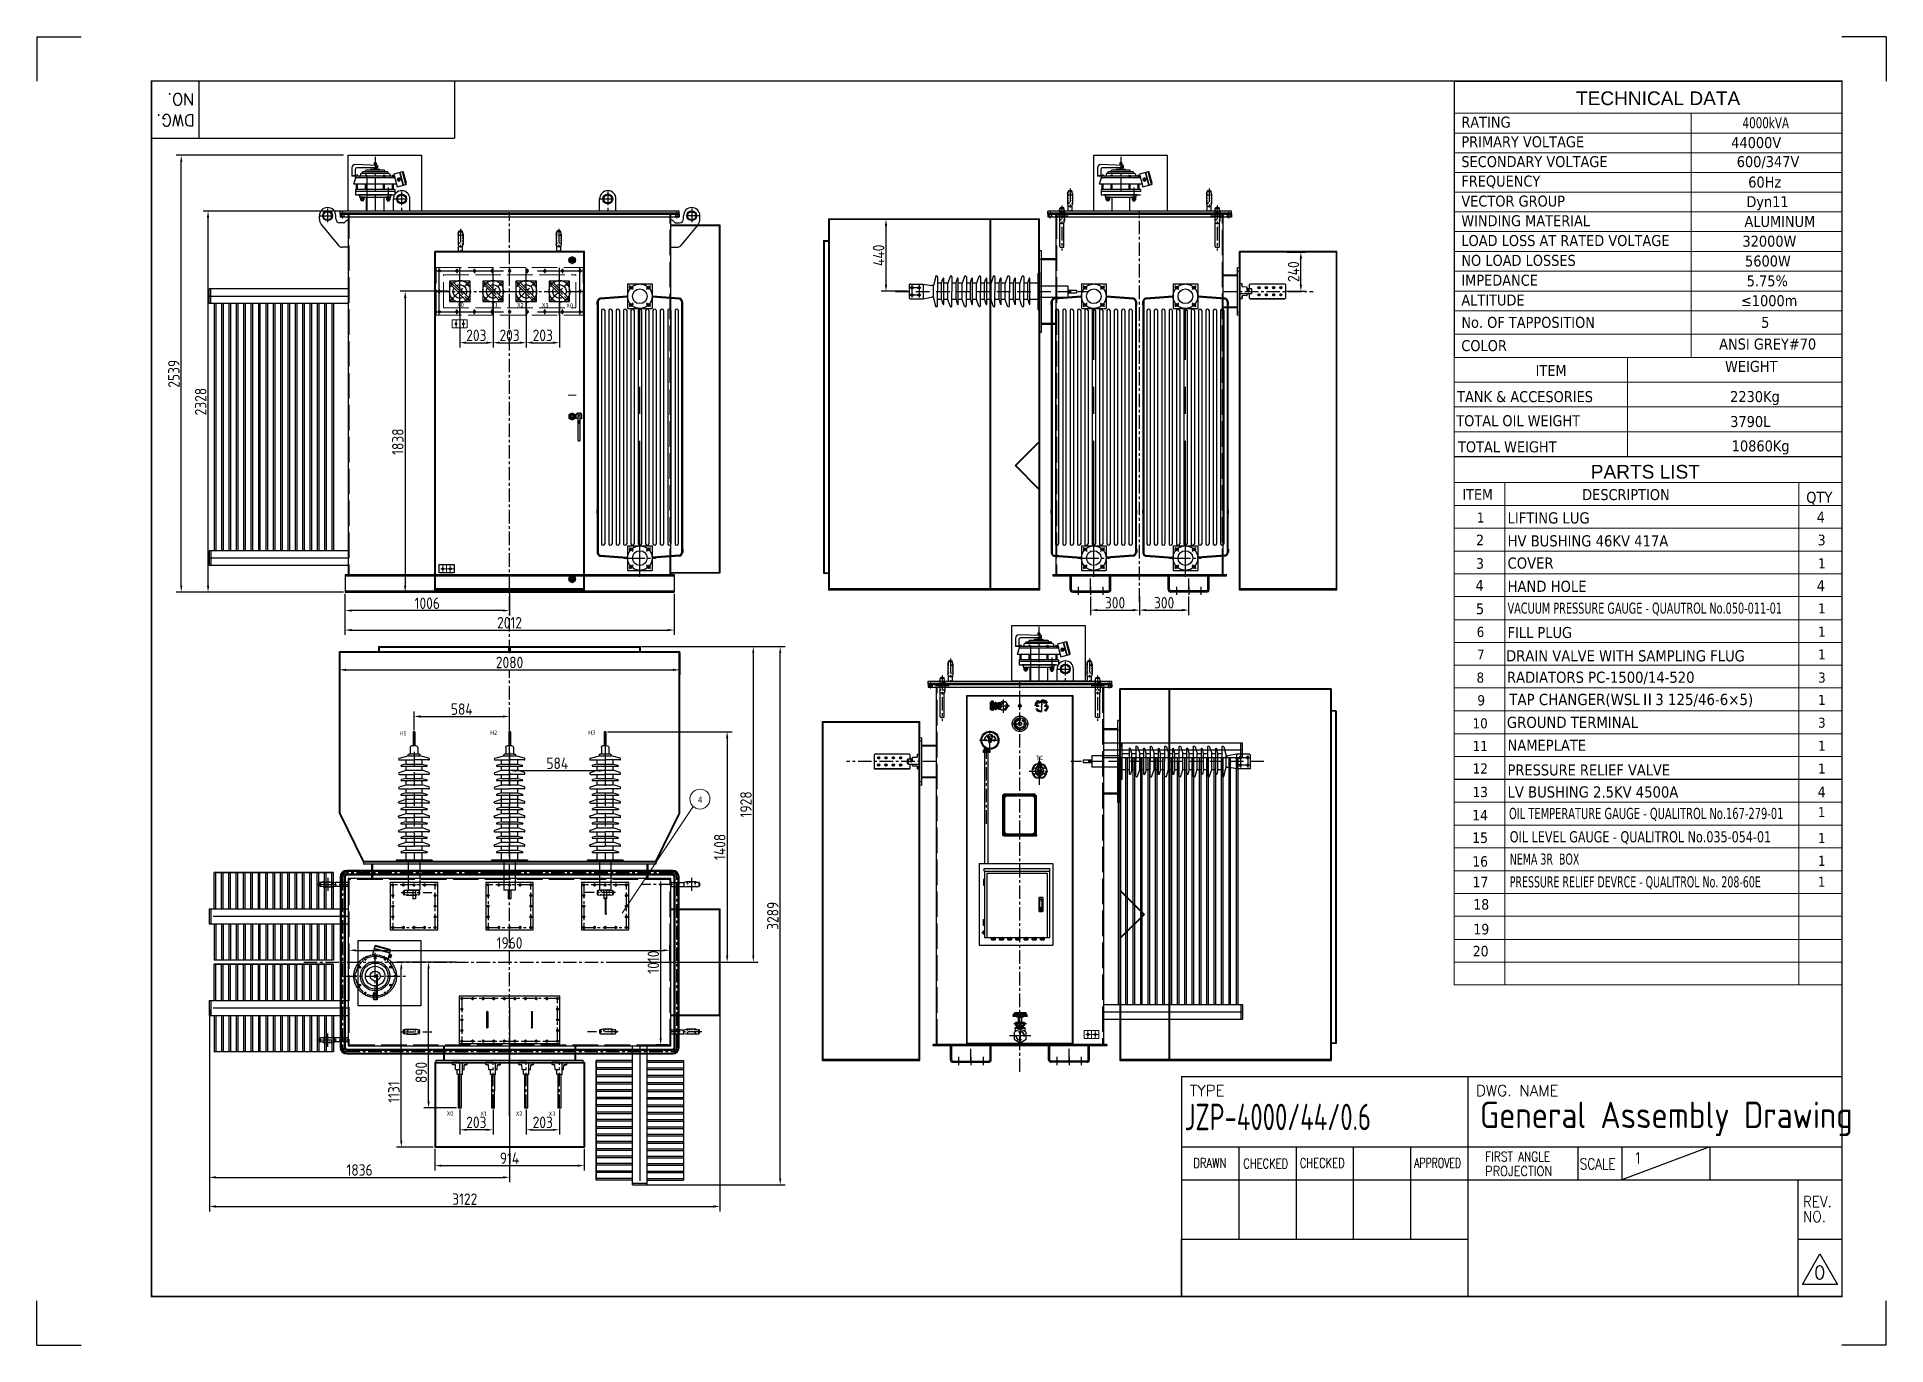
# Model space of a CAD drawing. Header units: millimetres. Extents: x 198976 to 421125, y -418833 to -203687.
# Drawn here: x 216176 to 227479, y -211679 to -203687 of the extents above; entities that cross this region are included whole.
import ezdxf

# ---------------------------------------------------------------- set-up
doc = ezdxf.new("R2010")
doc.units = ezdxf.units.MM
doc.header["$LTSCALE"] = 13
for name, pattern in [('4 点画线', [9, 6.25, -1.25, 0.25, -1.25]), ('ACAD_ISO02W100', [15, 12, -3]), ('ACAD_ISO03W100', [1.18, 0.47, -0.71]), ('ACAD_ISO10W100', [18, 12, -3, 0, -3]), ('CENTER', [50.8, 31.75, -6.35, 6.35, -6.35]), ('CENTERX2', [101.6, 63.5, -12.7, 12.7, -12.7]), ('DASHDOT', [1, 0.5, -0.25, 0, -0.25]), ('GEN7', [13.75, 9.75, -1.5, 1, -1.5]), ('HIDDEN', [9.525, 6.35, -3.175])]:
    doc.linetypes.add(name, pattern=pattern)
doc.layers.get('0').update_dxf_attribs({"color": 1, "linetype": 'CENTER'})
for name, color, linetype in [('1', 4, 'Continuous'), ('2', 3, 'Continuous'), ('2细线层', 4, 'Continuous'), ('3中心线层', 1, 'CENTER'), ('4', 2, 'HIDDEN'), ('6文字层', 3, 'Continuous'), ('7', 4, 'GEN7'), ('DASH_DOT_LINE', 255, 'DASHDOT'), ('THICK_LINE', 255, 'Continuous'), ('THIN_LINE', 255, 'Continuous'), ('粗实线', 4, 'Continuous')]:
    doc.layers.add(name, color=color, linetype=linetype)
doc.layers.add('paper', color=254, linetype='Continuous', plot=False)
doc.layers.add('标注、文本', color=3, linetype='Continuous', lineweight=25)
doc.layers.add('铁心', color=3, linetype='Continuous', lineweight=0)
doc.styles.add('Note Text (ANSI)', font='arial.ttf')
doc.styles.add('PDF Arial', font='arial.ttf')
doc.styles.add('ROMANS', font='romans.shx', dxfattribs={"bigfont": 'whgtxt.shx'})
doc.styles.get("Standard").update_dxf_attribs({"font": 'gbenor.shx', "bigfont": 'gbcbig.shx'})
doc.styles.add('Tahoma$001', font='tahoma.ttf', dxfattribs={"height": 2.159784})
doc.styles.add('Tahoma_txtstyle_28.49_0_0', font='tahoma.ttf')
doc.styles.add('Tahoma_txtstyle_28.73_0_0', font='tahoma.ttf')
doc.styles.add('Tahoma_txtstyle_28.76_0_0', font='tahoma.ttf')
doc.styles.add('Tahoma_txtstyle_28.82_0_0', font='tahoma.ttf')
doc.styles.add('Tahoma_txtstyle_28.87_0_0', font='tahoma.ttf')
doc.styles.add('Tahoma_txtstyle_28.88_0_0', font='tahoma.ttf')
doc.styles.add('Tahoma_txtstyle_30.00_0_0', font='tahoma.ttf')
doc.styles.add('Tahoma_txtstyle_30.40_0_0', font='tahoma.ttf')
doc.styles.add('Tahoma_txtstyle_30.54_0_0', font='tahoma.ttf')
doc.styles.add('Tahoma_txtstyle_37.59_0_0', font='tahoma.ttf')
doc.dimstyles.new('1-15', dxfattribs={"dimscale": 20, "dimtxt": 3.5, "dimasz": 2, "dimexe": 1.5, "dimexo": 0.5, "dimgap": 0.5, "dimtad": 1, "dimtoh": 1, "dimdec": 1, "dimdsep": 46, "dimtxsty": 'Standard', "dimcen": 2.5, "dimclrd": 3, "dimclre": 3, "dimclrt": 3, "dimadec": 0, "dimazin": 2, "dimtfac": 1, "dimtdec": 1, "dimtmove": 0, "dimatfit": 2, "dimfxl": 1, "dimarcsym": 0})

msp = doc.modelspace()

# ---------------------------------------------------------------- texts
at = {"layer": '1', "color": 4, "width": 0.8}
msp.add_text('JZP-4000/44/0.6', height=161.46, dxfattribs=at).set_placement((223190.84, -210366.69))
at = {"layer": '1', "color": 4}
msp.add_text('General Assembly Drawing', height=161.46, dxfattribs=at).set_placement((224996.66, -210353.98))
at = {"layer": '2', "style": 'ROMANS'}
for s, p in [('NO.', (217139.21, -204031.45)), ('DWG.', (217141.8, -204160.34))]:
    msp.add_text(s, height=72.657, rotation=180, dxfattribs=at).set_placement(p)
for s, height, p in [('TYPE', 67.275, (223222.06, -210158.19)), ('DWG. NAME', 67.275, (224972.5, -210158.19)), ('1', 67.28, (225933.89, -210569.68))]:
    msp.add_text(s, height=height, dxfattribs=at).set_placement(p)
for s, height, width, p in [('DRAWN', 59.202, 0.75, (223244.87, -210596.3)), ('CHECKED', 59.202, 0.75, (223550.32, -210600.05)), ('CHECKED', 59.202, 0.75, (223895.37, -210596.3)), ('APPROVED', 59.202, 0.7, (224595.02, -210596.3)), ('FIRST ANGLE', 59.202, 0.8, (225028.35, -210557.75)), ('SCALE', 67.275, 0.8, (225606.78, -210606.53)), ('PROJECTION', 59.202, 0.86, (225028.35, -210646.48)), ('REV.', 67.275, 0.9, (226970.98, -210836.77)), ('NO.', 67.275, 0.9, (226970.98, -210928.51))]:
    msp.add_text(s, height=height, dxfattribs=dict(at, width=width)).set_placement(p)
at = {"layer": '2', "color": 4, "style": 'ROMANS'}
msp.add_text('0', height=80.73, dxfattribs=at).set_placement((227038.79, -211277.04))
at = {"layer": '标注、文本', "style": 'Tahoma$001'}
for s, p in [('X0', (218744.99, -205335.86)), ('X1', (218952.73, -205335.86)), ('X2', (219111.17, -205338.33)), ('X3', (219262.91, -205338.4)), ('X0', (219412.02, -205340.62)), ('H1', (218391.98, -207954.4)), ('H2', (218947.37, -207949.82)), ('H3', (219546.1, -207949.82)), ('X0', (218681.36, -210277.09)), ('X1', (218887.3, -210278.27)), ('X2', (219103.63, -210277.89)), ('X3', (219304.32, -210278.03))]:
    msp.add_text(s, height=25, dxfattribs=at).set_placement(p)
at = {"layer": '铁心'}
for s, height, style, p in [('TECHNICAL DATA', 83.4498, 'PDF Arial', (225583.52, -204103.14)), ('RATING', 66.984, 'Tahoma$001', (224882.82, -204240.82)), ('PRIMARY VOLTAGE', 66.9836, 'Tahoma$001', (224882.82, -204360.84)), ('44000V', 66.984, 'Tahoma$001', (226532.32, -204365.72)), ('SECONDARY VOLTAGE', 66.9836, 'Tahoma$001', (224882.82, -204481.99)), ('600/347V', 66.984, 'Tahoma$001', (226566.1, -204481.99)), ('FREQUENCY', 66.984, 'Tahoma$001', (224882.82, -204600.87)), ('60Hz', 66.984, 'Tahoma$001', (226636.31, -204607.02)), ('VECTOR GROUP', 66.9836, 'Tahoma$001', (224882.82, -204723.17)), ('Dyn11', 66.984, 'Tahoma$001', (226625.06, -204726.7)), ('WINDING MATERIAL', 66.9836, 'Tahoma$001', (224882.82, -204843.18)), ('LOAD LOSS AT RATED VOLTAGE', 66.9836, 'Tahoma$001', (224882.82, -204964.34)), ('32000W', 66.984, 'Tahoma$001', (226601.01, -204968.21)), ('NO LOAD LOSSES', 66.9836, 'Tahoma$001', (224882.82, -205085.5)), ('5600W', 66.984, 'Tahoma$001', (226617.02, -205089.37)), ('IMPEDANCE', 66.984, 'Tahoma$001', (224882.82, -205206.66)), ('5.75%%%', 66.984, 'Tahoma$001', (226627.33, -205210.52)), ('ALTITUDE', 66.984, 'Tahoma$001', (224882.82, -205327.81)), ('≤1000m', 66.984, 'Tahoma$001', (226592, -205331.68)), ('No. OF TAPPOSITION', 66.9836, 'Tahoma$001', (224882.72, -205464.23)), ('5', 66.98, 'Tahoma$001', (226715.31, -205464.23)), ('COLOR', 66.984, 'Tahoma$001', (224882.72, -205606.39)), ('ITEM', 66.984, 'Tahoma$001', (225336.55, -205757.91)), ('TANK & ACCESORIES', 66.9836, 'Tahoma$001', (224857.06, -205917.98)), ('2230Kg', 66.984, 'Tahoma$001', (226525.77, -205917.61)), ('TOTAL OIL WEIGHT', 66.9836, 'Tahoma$001', (224851.74, -206065.12)), ('3790L', 66.984, 'Tahoma$001', (226526.21, -206070.19)), ('10860Kg', 66.984, 'Tahoma$001', (226535.53, -206219.11)), ('TOTAL WEIGHT', 66.9836, 'Tahoma$001', (224862.37, -206224.89)), ('PARTS LIST', 83.45, 'PDF Arial', (225673.99, -206385.15)), ('ITEM', 65.929, 'Tahoma$001', (224889.33, -206514.95)), ('DESCRIPTION', 66.9836, 'Tahoma$001', (225621.37, -206516.68)), ('QTY', 67.672, 'Tahoma$001', (226990.75, -206533.42)), ('1', 61.4, 'Tahoma$001', (224978.21, -206654.04)), ('LIFTING LUG', 68.1713, 'Tahoma$001', (225165.34, -206659.61)), ('4', 66.71, 'Tahoma$001', (227054.81, -206654.04)), ('2', 64.75, 'Tahoma$001', (224973.01, -206793.14)), ('HV BUSHING 46KV 417A ', 68.1713, 'Tahoma$001', (225165.34, -206799.99)), ('3', 64.99, 'Tahoma$001', (227060.58, -206793.14)), ('3', 64.44, 'Tahoma$001', (224972.44, -206936.27)), ('COVER', 68.18, 'Tahoma$001', (225165.34, -206935.69)), ('1', 61.4, 'Tahoma$001', (227063.47, -206934.54)), ('4', 66.71, 'Tahoma$001', (224969.55, -207070.74)), ('HAND HOLE', 68.18, 'Tahoma$001', (225165.34, -207077.67)), ('4', 67.09, 'Tahoma$001', (227054.81, -207073.63)), ('5', 65.94, 'Tahoma$001', (224972.67, -207213.87)), ('1', 60.98, 'Tahoma$001', (227063.47, -207209.26)), ('6', 61.98, 'Tahoma$001', (224976.37, -207352.97)), ('FILL PLUG', 67.231, 'Tahoma$001', (225165.34, -207359.38)), ('1', 61.4, 'Tahoma$001', (227063.47, -207351.23)), ('7', 60.17, 'Tahoma$001', (224979.29, -207490.33)), ('DRAIN VALVE WITH SAMPLING FLUG', 68.1713, 'Tahoma$001', (225156.11, -207502.13)), ('1', 60.98, 'Tahoma$001', (227063.47, -207490.33)), ('8', 61.72, 'Tahoma$001', (224975.67, -207632.3)), ('RADIATORS PC-1500/14-520', 68.1713, 'Tahoma$001', (225161.3, -207633.17)), ('3', 61.4, 'Tahoma$001', (227063.47, -207632.02)), ('9', 62.42, 'Tahoma$001', (224980.87, -207771.11)), ('TAP CHANGER(WSLⅡ3 125/46-6×5)', 69.2031, 'Tahoma$001', (225175.82, -207769.46)), ('1', 61.4, 'Tahoma$001', (227063.47, -207768.22)), ('GROUND TERMINAL', 68.5807, 'Tahoma$001', (225161.3, -207909.04)), ('3', 60.98, 'Tahoma$001', (227063.47, -207907.31)), ('10', 61.413, 'Tahoma$001', (224951.66, -207911.35)), ('11', 62.255, 'Tahoma$001', (224951.66, -208050.45)), ('NAMEPLATE', 67.618, 'Tahoma$001', (225165.34, -208048.71)), ('1', 61.4, 'Tahoma$001', (227063.47, -208048.71)), ('12', 62.165, 'Tahoma$001', (224951.66, -208187.81)), ('1', 61.4, 'Tahoma$001', (227063.47, -208188.09)), ('13', 62.144, 'Tahoma$001', (224951.66, -208331.23)), ('LV BUSHING 2.5KV 4500A ', 68.1713, 'Tahoma$001', (225165.34, -208334.04)), ('4', 64.44, 'Tahoma$001', (227060.95, -208331.99)), ('4', 37.59, 'Tahoma_txtstyle_37.59_0_0', (220215.56, -208366.11)), ('14', 64.544, 'Tahoma_txtstyle_28.87_0_0', (224949.06, -208474.12)), ('1', 60.98, 'Tahoma$001', (227062.74, -208453.98)), ('15', 64.544, 'Tahoma_txtstyle_28.87_0_0', (224949.06, -208611.95)), ('1', 61.4, 'Tahoma$001', (227062.65, -208612.62)), ('16', 63.691, 'Tahoma_txtstyle_28.49_0_0', (224950.01, -208756.26)), ('1', 61.4, 'Tahoma$001', (227062.65, -208751.71)), ('17', 64.441, 'Tahoma_txtstyle_28.82_0_0', (224951.28, -208882.01)), ('1', 60.98, 'Tahoma$001', (227062.74, -208879.18)), ('18', 64.289, 'Tahoma_txtstyle_28.76_0_0', (224956.42, -209019.29)), ('19', 64.568, 'Tahoma_txtstyle_28.88_0_0', (224956.42, -209170.38)), ('20', 64.223, 'Tahoma_txtstyle_28.73_0_0', (224952.79, -209304.61))]:
    msp.add_text(s, height=height, dxfattribs=dict(at, style=style)).set_placement(p)
for s, height, style, width, p in [('4000kVA', 66.984, 'Tahoma$001', 0.8, (226601.65, -204244.48)), ('VACUUM PRESSURE GAUGE - QUAUTROL No.050-011-01', 67.068, 'Tahoma_txtstyle_30.00_0_0', 0.75, (225165.34, -207210.41)), ('OIL TEMPERATURE GAUGE - QUALITROL No.167-279-01', 68.2698, 'Tahoma_txtstyle_30.54_0_0', 0.75, (225174.08, -208465.59)), ('OIL LEVEL GAUGE - QUALITROL No.035-054-01', 67.9711, 'Tahoma_txtstyle_30.40_0_0', 0.85, (225178.66, -208607.95)), ('NEMA 3R  BOX', 67.9711, 'Tahoma_txtstyle_30.40_0_0', 0.72, (225178.66, -208744.15)), ('PRESSURE RELIEF DEVRCE - QUALITROL No. 208-60E ', 67.9711, 'Tahoma_txtstyle_30.40_0_0', 0.72, (225178.66, -208883.24))]:
    msp.add_text(s, height=height, dxfattribs=dict(at, style=style, width=width)).set_placement(p)
at = {"layer": '铁心', "color": 3, "true_color": 0x00ff00, "style": 'Tahoma$001'}
for s, height, p in [('ALUMINUM', 66.984, (226613.29, -204847.61)), ('ANSI GREY#70', 66.9836, (226458.78, -205596.62)), ('PRESSURE RELIEF VALVE', 67.2314, (225165.34, -208199.15))]:
    msp.add_text(s, height=height, dxfattribs=at).set_placement(p)
at = {"layer": '铁心', "insert": (226494.78, -205666.15), "char_height": 66.984, "width": 807.5486, "attachment_point": 1, "style": 'Tahoma$001'}
msp.add_mtext('WEIGHT', dxfattribs=at)

# ---------------------------------------------------------------- blocks, each defined once
blk = doc.blocks.new('A$C279C5193')
at = {"layer": '2细线层', "ltscale": 5}
for points in [[(3, 6), (98, 6)], [(98, 0), (3, 0)]]:
    blk.add_lwpolyline(points, dxfattribs=at)
for centre, start, end in [((3, 3), 90, 270), ((98, 3), 270, 90)]:
    blk.add_arc(centre, 3.02, start, end, dxfattribs=at)
blk = doc.blocks.new('dddq')
at = {"layer": '1', "color": 1, "linetype": 'CENTERX2', "lineweight": -3, "ltscale": 0.1}
for p, q in [((111684, -192260), (111809, -192385)), ((111684, -192385), (111809, -192260))]:
    blk.add_line(p, q, dxfattribs=at)
blk.add_circle((111747, -192322), 65, dxfattribs=at)
at = {"layer": '标注、文本'}
for p, q in [((111684, -192260), (111809, -192260)), ((111684, -192385), (111684, -192260)), ((111694, -192360), (111784, -192269)), ((111694, -192360), (111696, -192363)), ((111709, -192376), (111800, -192285)), ((111787, -192272), (111784, -192269)), ((111800, -192285), (111797, -192282)), ((111809, -192260), (111809, -192385)), ((111809, -192385), (111684, -192385)), ((111706, -192373), (111709, -192376))]:
    blk.add_line(p, q, dxfattribs=at)
for centre in [(111701, -192276), (111793, -192368)]:
    blk.add_circle(centre, 7, dxfattribs=at)
for centre, radius, start, end in [((111701, -192368), 7, 127.3031, 322.6969), ((111747, -192322), 41, 60.5627, 209.4373), ((111747, -192322), 41, 240.5627, 29.4373), ((111793, -192276), 7, 307.3031, 142.6969)]:
    blk.add_arc(centre, radius, start, end, dxfattribs=at)
blk = doc.blocks.new('A$C3970166B')
at = {"layer": '标注、文本', "color": 4, "lineweight": 30}
for points in [[(20.3, 13.5), (18.6, 16.9), (16.1, 19.5), (12.7, 20.3), (9.3, 19.5), (6.8, 16.9), (5.1, 13.5), (6.8, 9.3), (9.3, 6.8), (12.7, 5.9), (16.1, 6.8), (18.6, 9.3)], [(19.5, 16.9), (12.7, 20.3), (5.9, 16.9), (5.9, 9.3), (12.7, 5.9), (19.5, 9.3)]]:
    blk.add_lwpolyline(points, close=True, dxfattribs=at)
for major_axis, ratio in [((0, 13.1), 0.967742), ((-11, 0), 0.961538)]:
    blk.add_ellipse((12.7, 13.1), major_axis=major_axis, ratio=ratio, start_param=0, end_param=6.283185, dxfattribs=at)
blk = doc.blocks.new('A$C33D96195')
at = {"layer": '标注、文本', "color": 4, "lineweight": 30}
for points in [[(30, 151), (28, 156), (24, 160), (19, 161), (14, 160), (10, 156), (8, 151), (10, 144), (14, 141), (19, 139), (24, 141), (28, 144)], [(29, 156), (19, 161), (9, 156), (9, 144), (19, 139), (29, 144)], [(67, 116), (66, 121), (60, 123), (55, 121), (52, 116), (55, 109), (60, 108), (66, 109)], [(66, 116), (63, 119), (60, 121), (56, 119), (55, 116), (56, 112), (60, 109), (63, 112)]]:
    blk.add_lwpolyline(points, close=True, dxfattribs=at)
for points in [[(55, 171), (50, 170), (46, 166), (43, 161)], [(53, 137), (43, 137), (43, 161)], [(67, 6), (67, 161), (65, 165), (60, 168), (56, 165), (53, 161), (56, 156), (60, 154), (65, 156), (67, 161)], [(53, 161), (53, 6)], [(55, 171), (66, 171)], [(76, 161), (75, 166), (71, 170), (66, 171)], [(76, 161), (76, 137), (66, 137), (76, 137), (76, 135), (66, 135)], [(53, 6), (56, 3), (60, 0), (65, 3), (67, 6)]]:
    blk.add_lwpolyline(points, dxfattribs=at)
for major_axis, ratio in [((0, 19.7), 0.967742), ((-16.5, 0), 0.961538)]:
    blk.add_ellipse((19, 150), major_axis=major_axis, ratio=ratio, start_param=0, end_param=6.283185, dxfattribs=at)
at = {"layer": '标注、文本', "xscale": 1.5, "yscale": 1.5, "zscale": 1.5}
blk.add_blockref('A$C3970166B', (0, 131), dxfattribs=at)
blk = doc.blocks.new('25125212582246')
at = {"layer": '1', "color": 0}
for p, q in [((193668, -208738), (193598, -208738)), ((193598, -208910), (193598, -208738)), ((193641, -208685), (193625, -208685)), ((193625, -208738), (193625, -208685)), ((193641, -208738), (193641, -208685)), ((193668, -208910), (193668, -208738)), ((193743, -208910), (193523, -208910)), ((193523, -208922), (193523, -208910)), ((193743, -208922), (193523, -208922)), ((193728, -208922), (193538, -208922)), ((193553, -208968), (193714, -208968)), ((193553, -208970), (193553, -208968)), ((193584, -208982), (193557, -208974)), ((193584, -208922), (193584, -208968)), ((193683, -208922), (193683, -208968)), ((193683, -208982), (193710, -208974)), ((193714, -208970), (193714, -208968)), ((193743, -208922), (193743, -208910)), ((193539, -209011), (193539, -209013)), ((193543, -209018), (193584, -209031)), ((193544, -209007), (193633, -209007)), ((193553, -209056), (193714, -209056)), ((193553, -209057), (193553, -209056)), ((193584, -209069), (193557, -209062)), ((193584, -208982), (193683, -208982)), ((193584, -208982), (193584, -209007)), ((193584, -209031), (193683, -209031)), ((193584, -209031), (193584, -209056)), ((193584, -209069), (193683, -209069)), ((193584, -209069), (193584, -209094)), ((193722, -209007), (193633, -209007)), ((193683, -208982), (193683, -209007)), ((193724, -209018), (193683, -209031)), ((193683, -209031), (193683, -209056)), ((193683, -209069), (193710, -209062)), ((193683, -209069), (193683, -209094)), ((193714, -209057), (193714, -209056)), ((193727, -209011), (193727, -209013)), ((193539, -209099), (193539, -209101)), ((193539, -209187), (193539, -209189)), ((193543, -209105), (193584, -209119)), ((193543, -209193), (193584, -209207)), ((193544, -209094), (193633, -209094)), ((193544, -209182), (193633, -209182)), ((193553, -209144), (193714, -209144)), ((193553, -209145), (193553, -209144)), ((193553, -209144), (193714, -209144)), ((193553, -209145), (193553, -209144)), ((193584, -209157), (193557, -209150)), ((193584, -209157), (193557, -209150)), ((193584, -209119), (193584, -209144)), ((193584, -209119), (193683, -209119)), ((193584, -209119), (193584, -209144)), ((193584, -209157), (193683, -209157)), ((193584, -209157), (193584, -209182)), ((193584, -209157), (193683, -209157)), ((193722, -209094), (193633, -209094)), ((193722, -209182), (193633, -209182)), ((193724, -209105), (193683, -209119)), ((193683, -209119), (193683, -209144)), ((193683, -209119), (193683, -209144)), ((193683, -209157), (193710, -209150)), ((193683, -209157), (193710, -209150)), ((193683, -209157), (193683, -209182)), ((193724, -209193), (193683, -209207)), ((193714, -209145), (193714, -209144)), ((193714, -209145), (193714, -209144)), ((193727, -209099), (193727, -209101)), ((193727, -209187), (193727, -209189)), ((193539, -209275), (193539, -209276)), ((193543, -209281), (193584, -209295)), ((193544, -209270), (193633, -209270)), ((193553, -209232), (193714, -209232)), ((193553, -209233), (193553, -209232)), ((193584, -209245), (193557, -209238)), ((193584, -209207), (193683, -209207)), ((193584, -209207), (193584, -209232)), ((193584, -209245), (193683, -209245)), ((193584, -209245), (193584, -209270)), ((193584, -209272), (193584, -209314)), ((193584, -209295), (193584, -209320)), ((193584, -209295), (193683, -209295)), ((193584, -209295), (193584, -209320)), ((193722, -209270), (193633, -209270)), ((193683, -209207), (193683, -209232)), ((193683, -209245), (193710, -209238)), ((193683, -209245), (193683, -209270)), ((193683, -209272), (193683, -209314)), ((193724, -209281), (193683, -209295)), ((193683, -209295), (193683, -209320)), ((193683, -209295), (193683, -209320)), ((193714, -209233), (193714, -209232)), ((193727, -209275), (193727, -209276)), ((193539, -209363), (193539, -209364)), ((193543, -209369), (193584, -209383)), ((193544, -209358), (193633, -209358)), ((193553, -209320), (193714, -209320)), ((193553, -209321), (193553, -209320)), ((193553, -209320), (193714, -209320)), ((193553, -209321), (193553, -209320)), ((193553, -209408), (193714, -209408)), ((193553, -209409), (193553, -209408)), ((193584, -209333), (193557, -209326)), ((193584, -209333), (193557, -209326)), ((193584, -209421), (193557, -209414)), ((193584, -209333), (193683, -209333)), ((193584, -209333), (193584, -209358)), ((193584, -209333), (193683, -209333)), ((193584, -209383), (193683, -209383)), ((193584, -209383), (193584, -209408)), ((193584, -209421), (193683, -209421)), ((193584, -209421), (193584, -209446)), ((193722, -209358), (193633, -209358)), ((193683, -209333), (193710, -209326)), ((193683, -209333), (193710, -209326)), ((193683, -209333), (193683, -209358)), ((193724, -209369), (193683, -209383)), ((193683, -209383), (193683, -209408)), ((193683, -209421), (193710, -209414)), ((193683, -209421), (193683, -209446)), ((193714, -209321), (193714, -209320)), ((193714, -209321), (193714, -209320)), ((193714, -209409), (193714, -209408)), ((193727, -209363), (193727, -209364)), ((193539, -209451), (193539, -209452)), ((193539, -209539), (193539, -209540)), ((193543, -209457), (193584, -209471)), ((193544, -209446), (193633, -209446)), ((193544, -209534), (193633, -209534)), ((193553, -209496), (193714, -209496)), ((193553, -209497), (193553, -209496)), ((193584, -209509), (193557, -209502)), ((193584, -209471), (193683, -209471)), ((193584, -209471), (193584, -209496)), ((193584, -209509), (193683, -209509)), ((193584, -209509), (193584, -209534)), ((193722, -209446), (193633, -209446)), ((193722, -209534), (193633, -209534)), ((193724, -209457), (193683, -209471)), ((193683, -209471), (193683, -209496)), ((193683, -209509), (193710, -209502)), ((193683, -209509), (193683, -209534)), ((193714, -209497), (193714, -209496)), ((193727, -209451), (193727, -209452)), ((193727, -209539), (193727, -209540)), ((193543, -209545), (193598, -209559)), ((193598, -209559), (193669, -209559)), ((193598, -209559), (193598, -209565)), ((193664, -209570), (193603, -209570)), ((193610, -209611), (193610, -209570)), ((193646, -209621), (193620, -209621)), ((193628, -209707), (193628, -209621)), ((193638, -209707), (193638, -209621)), ((193656, -209611), (193656, -209570)), ((193724, -209545), (193669, -209559)), ((193669, -209559), (193669, -209565)), ((193638, -209707), (193628, -209707))]:
    blk.add_line(p, q, dxfattribs=at)
for centre, radius, start, end in [((193603, -209565), 5, 179.9961, 269.9961), ((193620, -209611), 10, 179.9961, 270), ((193646, -209611), 10, 270, 359.9961), ((193664, -209565), 5, 269.9961, 0)]:
    blk.add_arc(centre, radius, start, end, dxfattribs=at)
at = {"layer": '1', "color": 0, "extrusion": (0, 0, -1)}
for centre, major_axis, start_param, end_param in [((193558, -208970), (-3.5, -3.5), -0.525298, 0.785398), ((193709, -208970), (3.5, -3.5), 5.497787, 6.808483), ((193544, -209011), (-3.5, -3.5), 0.785398, 2.356194), ((193544, -209013), (3.5, -3.5), 1.107149, 2.356194), ((193558, -209057), (-3.5, -3.5), -0.525298, 0.785398), ((193709, -209057), (3.5, -3.5), 5.497787, 6.808483), ((193722, -209011), (-3.5, -3.5), 2.356194, 3.926991), ((193722, -209013), (-3.5, -3.5), 3.926991, 5.176036), ((193544, -209099), (-3.5, -3.5), 0.785398, 2.356194), ((193544, -209101), (3.5, -3.5), 1.107149, 2.356194), ((193544, -209187), (-3.5, -3.5), 0.785398, 2.356194), ((193544, -209189), (3.5, -3.5), 1.107149, 2.356194), ((193558, -209145), (-3.5, -3.5), -0.525298, 0.785398), ((193558, -209145), (-3.5, -3.5), -0.525298, 0.785398), ((193709, -209145), (3.5, -3.5), 5.497787, 6.808483), ((193709, -209145), (3.5, -3.5), 5.497787, 6.808483), ((193722, -209099), (-3.5, -3.5), 2.356194, 3.926991), ((193722, -209187), (-3.5, -3.5), 2.356194, 3.926991), ((193722, -209101), (-3.5, -3.5), 3.926991, 5.176036), ((193722, -209189), (-3.5, -3.5), 3.926991, 5.176036), ((193544, -209275), (-3.5, -3.5), 0.785398, 2.356194), ((193544, -209276), (3.5, -3.5), 1.107149, 2.356194), ((193558, -209233), (-3.5, -3.5), -0.525298, 0.785398), ((193709, -209233), (3.5, -3.5), 5.497787, 6.808483), ((193722, -209275), (-3.5, -3.5), 2.356194, 3.926991), ((193722, -209276), (-3.5, -3.5), 3.926991, 5.176036), ((193544, -209363), (-3.5, -3.5), 0.785398, 2.356194), ((193544, -209364), (3.5, -3.5), 1.107149, 2.356194), ((193558, -209321), (-3.5, -3.5), -0.525298, 0.785398), ((193558, -209321), (-3.5, -3.5), -0.525298, 0.785398), ((193558, -209409), (-3.5, -3.5), -0.525298, 0.785398), ((193709, -209321), (3.5, -3.5), 5.497787, 6.808483), ((193709, -209321), (3.5, -3.5), 5.497787, 6.808483), ((193709, -209409), (3.5, -3.5), 5.497787, 6.808483), ((193722, -209363), (-3.5, -3.5), 2.356194, 3.926991), ((193722, -209364), (-3.5, -3.5), 3.926991, 5.176036), ((193544, -209451), (-3.5, -3.5), 0.785398, 2.356194), ((193544, -209452), (3.5, -3.5), 1.107149, 2.356194), ((193544, -209539), (-3.5, -3.5), 0.785398, 2.356194), ((193544, -209540), (3.5, -3.5), 1.107149, 2.356194), ((193558, -209497), (-3.5, -3.5), -0.525298, 0.785398), ((193709, -209497), (3.5, -3.5), 5.497787, 6.808483), ((193722, -209451), (-3.5, -3.5), 2.356194, 3.926991), ((193722, -209539), (-3.5, -3.5), 2.356194, 3.926991), ((193722, -209452), (-3.5, -3.5), 3.926991, 5.176036), ((193722, -209540), (-3.5, -3.5), 3.926991, 5.176036)]:
    blk.add_ellipse(centre, major_axis=major_axis, ratio=1, start_param=start_param, end_param=end_param, dxfattribs=at)
at = {"layer": '4', "color": 1}
for p, q in [((193529, -208922), (193529, -208910)), ((193535, -208922), (193535, -208910)), ((193541, -208922), (193541, -208910)), ((193633, -209707), (193633, -208922)), ((193725, -208922), (193725, -208910)), ((193731, -208922), (193731, -208910)), ((193737, -208922), (193737, -208910)), ((193638, -209646), (193628, -209646)), ((193638, -209691), (193628, -209691))]:
    blk.add_line(p, q, dxfattribs=at)
blk = doc.blocks.new('125854215')
at = {"layer": '1', "color": 0}
for p, q in [((194086, -205245), (194166, -205245)), ((194166, -205245), (194166, -205335)), ((194166, -205245), (194218, -205254)), ((194243, -205199), (194229, -205254)), ((194249, -205196), (194247, -205196)), ((194254, -205201), (194254, -205290)), ((194279, -205240), (194254, -205240)), ((194279, -205240), (194286, -205213)), ((194279, -205339), (194279, -205240)), ((194291, -205209), (194292, -205209)), ((194292, -205370), (194292, -205209)), ((194317, -205240), (194292, -205240)), ((194331, -205199), (194317, -205240)), ((194317, -205339), (194317, -205240)), ((194337, -205196), (194335, -205196)), ((194342, -205201), (194342, -205290)), ((194367, -205240), (194342, -205240)), ((194367, -205240), (194374, -205213)), ((194367, -205339), (194367, -205240)), ((194379, -205209), (194380, -205209)), ((194380, -205370), (194380, -205209)), ((194405, -205240), (194380, -205240)), ((194418, -205199), (194405, -205240)), ((194405, -205339), (194405, -205240)), ((194425, -205196), (194423, -205196)), ((194430, -205201), (194430, -205290)), ((194455, -205240), (194430, -205240)), ((194455, -205240), (194462, -205213)), ((194455, -205339), (194455, -205240)), ((194466, -205209), (194468, -205209)), ((194468, -205370), (194468, -205209)), ((194493, -205240), (194468, -205240)), ((194493, -205240), (194468, -205240)), ((194506, -205199), (194493, -205240)), ((194493, -205339), (194493, -205240)), ((194512, -205196), (194511, -205196)), ((194517, -205201), (194517, -205290)), ((194542, -205240), (194517, -205240)), ((194542, -205240), (194550, -205213)), ((194542, -205339), (194542, -205240)), ((194554, -205209), (194555, -205209)), ((194555, -205370), (194555, -205209)), ((194581, -205240), (194555, -205240)), ((194594, -205199), (194581, -205240)), ((194581, -205339), (194581, -205240)), ((194600, -205196), (194599, -205196)), ((194605, -205201), (194605, -205290)), ((194630, -205240), (194605, -205240)), ((194630, -205240), (194637, -205213)), ((194630, -205339), (194630, -205240)), ((194642, -205209), (194643, -205209)), ((194643, -205370), (194643, -205209)), ((194668, -205240), (194643, -205240)), ((194682, -205199), (194668, -205240)), ((194668, -205339), (194668, -205240)), ((194688, -205196), (194687, -205196)), ((194693, -205201), (194693, -205290)), ((194718, -205240), (194693, -205240)), ((194718, -205240), (194725, -205213)), ((194718, -205339), (194718, -205240)), ((194730, -205209), (194731, -205209)), ((194731, -205370), (194731, -205209)), ((194756, -205240), (194731, -205240)), ((194770, -205199), (194756, -205240)), ((194756, -205339), (194756, -205240)), ((194776, -205196), (194775, -205196)), ((194781, -205201), (194781, -205290)), ((194806, -205240), (194781, -205240)), ((194806, -205240), (194813, -205213)), ((194806, -205339), (194806, -205240)), ((194818, -205209), (194819, -205209)), ((194819, -205370), (194819, -205209)), ((194866, -205240), (194823, -205240)), ((194866, -205180), (194866, -205400)), ((194866, -205180), (194878, -205180)), ((194866, -205195), (194866, -205385)), ((194878, -205180), (194878, -205400)), ((194081, -205250), (194081, -205330)), ((194086, -205335), (194166, -205335)), ((194166, -205335), (194218, -205325)), ((194229, -205254), (194218, -205254)), ((194229, -205325), (194218, -205325)), ((194229, -205325), (194229, -205254)), ((194243, -205380), (194229, -205325)), ((194254, -205379), (194254, -205290)), ((194279, -205339), (194254, -205339)), ((194279, -205339), (194286, -205366)), ((194317, -205339), (194292, -205339)), ((194331, -205380), (194317, -205339)), ((194342, -205379), (194342, -205290)), ((194367, -205339), (194342, -205339)), ((194367, -205339), (194374, -205366)), ((194405, -205339), (194380, -205339)), ((194418, -205380), (194405, -205339)), ((194430, -205379), (194430, -205290)), ((194455, -205339), (194430, -205339)), ((194455, -205339), (194462, -205366)), ((194493, -205339), (194468, -205339)), ((194493, -205339), (194468, -205339)), ((194506, -205380), (194493, -205339)), ((194517, -205379), (194517, -205290)), ((194542, -205339), (194517, -205339)), ((194542, -205339), (194550, -205366)), ((194581, -205339), (194555, -205339)), ((194594, -205380), (194581, -205339)), ((194605, -205379), (194605, -205290)), ((194630, -205339), (194605, -205339)), ((194630, -205339), (194637, -205366)), ((194668, -205339), (194643, -205339)), ((194682, -205380), (194668, -205339)), ((194693, -205379), (194693, -205290)), ((194718, -205339), (194693, -205339)), ((194718, -205339), (194725, -205366)), ((194756, -205339), (194731, -205339)), ((194770, -205380), (194756, -205339)), ((194781, -205379), (194781, -205290)), ((194806, -205339), (194781, -205339)), ((194806, -205339), (194813, -205366)), ((194866, -205339), (194823, -205339)), ((194878, -205255), (195050, -205255)), ((194878, -205325), (195050, -205325)), ((195050, -205255), (195050, -205325)), ((195050, -205282), (195103, -205282)), ((195050, -205298), (195103, -205298)), ((195103, -205282), (195103, -205298)), ((194249, -205384), (194247, -205384)), ((194291, -205370), (194292, -205370)), ((194337, -205384), (194335, -205384)), ((194379, -205370), (194380, -205370)), ((194425, -205384), (194423, -205384)), ((194466, -205370), (194468, -205370)), ((194512, -205384), (194511, -205384)), ((194554, -205370), (194555, -205370)), ((194600, -205384), (194599, -205384)), ((194642, -205370), (194643, -205370)), ((194688, -205384), (194687, -205384)), ((194730, -205370), (194731, -205370)), ((194776, -205384), (194775, -205384)), ((194818, -205370), (194819, -205370)), ((194866, -205400), (194878, -205400))]:
    blk.add_line(p, q, dxfattribs=at)
for centre in [(194097, -205267), (194097, -205312), (194141, -205267), (194141, -205312)]:
    blk.add_circle(centre, 7, dxfattribs=at)
for centre, start, end in [((194086, -205250), 90, 180), ((194086, -205330), 180, 270)]:
    blk.add_arc(centre, 5, start, end, dxfattribs=at)
for centre, major_axis, start_param, end_param in [((194247, -205201), (-3.5, -3.5), 3.926991, 5.176036), ((194249, -205201), (-3.5, -3.5), 2.356194, 3.926991), ((194291, -205214), (-3.5, 3.5), 5.497787, 6.808483), ((194335, -205201), (-3.5, -3.5), 3.926991, 5.176036), ((194337, -205201), (-3.5, -3.5), 2.356194, 3.926991), ((194379, -205214), (-3.5, 3.5), 5.497787, 6.808483), ((194423, -205201), (-3.5, -3.5), 3.926991, 5.176036), ((194425, -205201), (-3.5, -3.5), 2.356194, 3.926991), ((194466, -205214), (-3.5, 3.5), 5.497787, 6.808483), ((194511, -205201), (-3.5, -3.5), 3.926991, 5.176036), ((194512, -205201), (-3.5, -3.5), 2.356194, 3.926991), ((194554, -205214), (-3.5, 3.5), 5.497787, 6.808483), ((194599, -205201), (-3.5, -3.5), 3.926991, 5.176036), ((194600, -205201), (-3.5, -3.5), 2.356194, 3.926991), ((194642, -205214), (-3.5, 3.5), 5.497787, 6.808483), ((194687, -205201), (-3.5, -3.5), 3.926991, 5.176036), ((194688, -205201), (-3.5, -3.5), 2.356194, 3.926991), ((194730, -205214), (-3.5, 3.5), 5.497787, 6.808483), ((194775, -205201), (-3.5, -3.5), 3.926991, 5.176036), ((194776, -205201), (-3.5, -3.5), 2.356194, 3.926991), ((194818, -205214), (-3.5, 3.5), 5.497787, 6.808483), ((194247, -205379), (-3.5, 3.5), 1.107149, 2.356194), ((194249, -205379), (-3.5, -3.5), 0.785398, 2.356194), ((194291, -205365), (-3.5, -3.5), -0.525298, 0.785398), ((194335, -205379), (-3.5, 3.5), 1.107149, 2.356194), ((194337, -205379), (-3.5, -3.5), 0.785398, 2.356194), ((194379, -205365), (-3.5, -3.5), -0.525298, 0.785398), ((194423, -205379), (-3.5, 3.5), 1.107149, 2.356194), ((194425, -205379), (-3.5, -3.5), 0.785398, 2.356194), ((194466, -205365), (-3.5, -3.5), -0.525298, 0.785398), ((194511, -205379), (-3.5, 3.5), 1.107149, 2.356194), ((194512, -205379), (-3.5, -3.5), 0.785398, 2.356194), ((194554, -205365), (-3.5, -3.5), -0.525298, 0.785398), ((194599, -205379), (-3.5, 3.5), 1.107149, 2.356194), ((194600, -205379), (-3.5, -3.5), 0.785398, 2.356194), ((194642, -205365), (-3.5, -3.5), -0.525298, 0.785398), ((194687, -205379), (-3.5, 3.5), 1.107149, 2.356194), ((194688, -205379), (-3.5, -3.5), 0.785398, 2.356194), ((194730, -205365), (-3.5, -3.5), -0.525298, 0.785398), ((194775, -205379), (-3.5, 3.5), 1.107149, 2.356194), ((194776, -205379), (-3.5, -3.5), 0.785398, 2.356194), ((194818, -205365), (-3.5, -3.5), -0.525298, 0.785398)]:
    blk.add_ellipse(centre, major_axis=major_axis, ratio=1, start_param=start_param, end_param=end_param, dxfattribs=at)
at = {"layer": '4', "color": 1}
for p, q in [((194866, -205186), (194878, -205186)), ((194866, -205192), (194878, -205192)), ((194866, -205198), (194878, -205198)), ((193998, -205290), (195177, -205290)), ((194084, -205267), (194152, -205267)), ((194084, -205312), (194151, -205312)), ((194097, -205252), (194097, -205327)), ((194141, -205252), (194141, -205327)), ((194866, -205382), (194878, -205382)), ((194866, -205388), (194878, -205388)), ((194866, -205394), (194878, -205394))]:
    blk.add_line(p, q, dxfattribs=at)
blk = doc.blocks.new('fgffg')
blk.add_hatch(color=256).paths.add_polyline_path([(26283, -83547, -0.054749), (26293, -83543), (26286, -83524, 0.757864), (26286, -83652), (26293, -83632, -0.054749), (26283, -83629), (26278, -83644, -0.201943), (26246, -83609), (26261, -83605, -0.054749), (26258, -83595), (26243, -83599, -0.342707), (26278, -83532)])
for p, q in [((26258, -83595), (26243, -83599)), ((26283, -83547), (26278, -83532)), ((26293, -83543), (26286, -83524)), ((26261, -83605), (26246, -83609)), ((26283, -83629), (26278, -83644)), ((26293, -83632), (26286, -83652))]:
    blk.add_line(p, q)
for radius, start, end in [(66.5, 105.6856, 254.3144), (61.5, 114.6661, 190.3339), (45.8, 188.7325, 201.2675), (45.8, 103.7325, 116.2675), (61.5, 199.6661, 245.3339), (45.8, 243.7325, 256.2675)]:
    blk.add_arc((26304, -83588), radius, start, end)
blk = doc.blocks.new('A$C6F763E90')
at = {"layer": '1', "color": 1, "linetype": 'CENTERX2', "lineweight": -3, "ltscale": 0.1}
for p, q in [((0, 91), (181, 91)), ((49, 132), (60, 121)), ((49, 49), (60, 60)), ((91, 181), (91, 0)), ((132, 132), (121, 121)), ((132, 49), (121, 60))]:
    blk.add_line(p, q, dxfattribs=at)
blk.add_circle((91, 91), 50.8, dxfattribs=at)
at = {"layer": '2细线层'}
for centre, radius in [((91, 91), 90.5), ((91, 91), 69.8), ((55, 126), 6.5), ((55, 55), 6.5), ((91, 91), 21.1), ((126, 126), 6.5), ((126, 55), 6.5)]:
    blk.add_circle(centre, radius, dxfattribs=at)
blk.add_blockref('fgffg', (-26213, 83679), dxfattribs=at)
at = {"layer": '2细线层', "style": 'Note Text (ANSI)'}
for s, p in [('+20%%DC', (46, 68)), ('MAX', (64, 121)), ('MIN', (71, 50))]:
    blk.add_text(s, height=10, dxfattribs=at).set_placement(p)
blk = doc.blocks.new('A$C27D37FBA')
at = {"layer": '1', "color": 1, "linetype": 'CENTERX2', "lineweight": -3, "ltscale": 0.1}
for p, q in [((0, 37), (87, 37)), ((43, 74), (43, 0))]:
    blk.add_line(p, q, dxfattribs=at)
at = {"layer": '粗实线', "lineweight": 30}
for points in [[(22, 114), (19, 113), (16, 110)], [(34, 114), (31, 114), (26, 111), (25, 107)], [(37, 107), (36, 113), (34, 114)], [(49, 107), (51, 113), (51, 114)], [(62, 107), (59, 111), (54, 114)], [(71, 110), (68, 113), (65, 114)], [(72, 103), (72, 100), (14, 100), (14, 103)], [(62, 103), (72, 103), (72, 100), (14, 100), (14, 103), (25, 103)], [(22, 113), (19, 111), (16, 110)], [(22, 111), (20, 110), (19, 108)], [(22, 110), (20, 110), (19, 108)], [(25, 37), (28, 28), (34, 20), (43, 19), (45, 19)], [(26, 88), (26, 92), (60, 92), (60, 88)], [(60, 84), (60, 77), (26, 77), (26, 84)], [(26, 37), (28, 28), (34, 22), (43, 20), (51, 22)], [(31, 111), (30, 110), (28, 107)], [(31, 110), (30, 110), (28, 107)], [(28, 100), (28, 107), (28, 103)], [(28, 103), (59, 103)], [(34, 107), (34, 110), (33, 111)], [(34, 107), (33, 110)], [(34, 110), (34, 111)], [(60, 37), (57, 45), (51, 51), (43, 54), (34, 51)], [(60, 34), (62, 37), (59, 46), (52, 52), (43, 55)], [(54, 111), (52, 111), (52, 110), (52, 107)], [(54, 110), (52, 110)], [(59, 107), (57, 110), (54, 111)], [(59, 107), (57, 110), (54, 110)], [(59, 100), (59, 107), (59, 103)], [(60, 37), (60, 39)], [(69, 110), (68, 111), (65, 113)], [(68, 108), (66, 110), (65, 111)], [(68, 108), (66, 110), (65, 110)]]:
    blk.add_lwpolyline(points, dxfattribs=at)
for points in [[(19, 51), (19, 23), (43, 8), (68, 23), (68, 51), (43, 65)], [(66, 88), (66, 86), (20, 86), (20, 88)], [(66, 86), (66, 84), (20, 84), (20, 86)], [(63, 71), (63, 66), (23, 66), (23, 71)], [(55, 100), (55, 97), (30, 97), (30, 100)], [(55, 77), (55, 71), (30, 71), (30, 77)], [(49, 97), (49, 92), (37, 92), (37, 97)]]:
    blk.add_lwpolyline(points, close=True, dxfattribs=at)
for points in [[(20, 117), (20, 117), (68, 117), (68, 117)], [(22, 114), (22, 114), (65, 114), (65, 114)], [(40, 114), (40, 114), (40, 100), (40, 100)], [(46, 114), (46, 114), (46, 100), (46, 100)], [(54, 114), (54, 114), (51, 114), (51, 114)], [(51, 113), (51, 113), (51, 114), (51, 114)], [(14, 103), (14, 103), (16, 110), (16, 110)], [(14, 103), (14, 103), (16, 110), (16, 110)], [(16, 103), (16, 103), (19, 108), (19, 108)], [(17, 103), (17, 103), (19, 108), (19, 108)], [(25, 103), (25, 103), (17, 103), (17, 103)], [(19, 107), (19, 107), (25, 107), (25, 107)], [(22, 113), (22, 113), (28, 113), (28, 113)], [(22, 111), (22, 111), (26, 111), (26, 111)], [(22, 110), (22, 110), (26, 110), (26, 110)], [(23, 66), (23, 66), (23, 54), (23, 54)], [(25, 107), (25, 107), (25, 100), (25, 100)], [(25, 103), (25, 103), (28, 103), (28, 103)], [(28, 107), (28, 107), (59, 107), (59, 107)], [(59, 103), (59, 103), (28, 103), (28, 103)], [(30, 92), (30, 92), (30, 88), (30, 88)], [(30, 84), (30, 84), (30, 77), (30, 77)], [(31, 111), (31, 111), (33, 111), (33, 111)], [(31, 110), (31, 110), (33, 110), (33, 110)], [(34, 71), (34, 71), (34, 66), (34, 66)], [(36, 71), (36, 71), (36, 66), (36, 66)], [(40, 92), (40, 92), (40, 88), (40, 88)], [(40, 84), (40, 84), (40, 77), (40, 77)], [(45, 92), (45, 92), (45, 88), (45, 88)], [(45, 84), (45, 84), (45, 77), (45, 77)], [(52, 110), (52, 110), (51, 107), (51, 107)], [(51, 71), (51, 71), (51, 66), (51, 66)], [(52, 71), (52, 71), (52, 66), (52, 66)], [(54, 111), (54, 111), (54, 113), (54, 113)], [(54, 110), (54, 110), (54, 111), (54, 111)], [(65, 113), (65, 113), (57, 113), (57, 113)], [(57, 92), (57, 92), (57, 88), (57, 88)], [(57, 84), (57, 84), (57, 77), (57, 77)], [(65, 111), (65, 111), (60, 111), (60, 111)], [(65, 110), (65, 110), (60, 110), (60, 110)], [(62, 107), (62, 107), (68, 107), (68, 107)], [(68, 107), (68, 107), (62, 107), (62, 107)], [(62, 107), (62, 107), (62, 100), (62, 100)], [(72, 103), (72, 103), (62, 103), (62, 103)], [(62, 103), (62, 103), (69, 103), (69, 103)], [(63, 66), (63, 66), (63, 54), (63, 54)], [(69, 103), (69, 103), (68, 108), (68, 108)], [(69, 103), (69, 103), (68, 108), (68, 108)], [(72, 103), (72, 103), (69, 110), (69, 110)], [(72, 103), (72, 103), (71, 110), (71, 110)], [(72, 100), (72, 100), (72, 103), (72, 103)]]:
    blk.add_open_spline(points, degree=3, dxfattribs=at)
blk = doc.blocks.new('A$C611D0E0A')
at = {"layer": '粗实线', "lineweight": 30}
h = blk.add_hatch(color=256, dxfattribs=at)
h.dxf.hatch_style = 2
h.paths.add_polyline_path([(0.38, 1.19), (0.68, 1.19), (0.68, 1.35), (0.38, 1.35)])
h = blk.add_hatch(color=256, dxfattribs=at)
h.dxf.hatch_style = 2
h.paths.add_polyline_path([(0.42, 1.65), (0.47, 1.65), (0.47, 1.61)])
h = blk.add_hatch(color=256, dxfattribs=at)
h.dxf.hatch_style = 2
h.paths.add_polyline_path([(0.59, 1.99), (0.63, 1.99), (0.63, 1.95)])
h = blk.add_hatch(color=256, dxfattribs=at)
h.dxf.hatch_style = 2
h.paths.add_polyline_path([(0.63, 1.86), (0.89, 1.86), (0.89, 1.99), (0.63, 1.99)])
h = blk.add_hatch(color=256, dxfattribs=at)
h.dxf.hatch_style = 2
h.paths.add_polyline_path([(0.93, 2.2), (0.93, 2.16), (0.97, 2.16)])
h = blk.add_hatch(color=256, dxfattribs=at)
h.dxf.hatch_style = 2
h.paths.add_polyline_path([(0.93, 1.9), (1.14, 1.48), (1.27, 1.48)])
h = blk.add_hatch(color=256, dxfattribs=at)
h.dxf.hatch_style = 2
h.paths.add_polyline_path([(1.14, 1.48), (1.19, 1.44), (1.4, 1.44)])
h = blk.add_hatch(color=256, dxfattribs=at)
h.dxf.hatch_style = 2
h.paths.add_polyline_path([(1.14, 1.48), (1.27, 1.48), (1.4, 1.44)])
h = blk.add_hatch(color=256, dxfattribs=at)
h.dxf.hatch_style = 2
h.paths.add_polyline_path([(1.19, 1.35), (1.14, 1.31), (1.44, 1.31)])
h = blk.add_hatch(color=256, dxfattribs=at)
h.dxf.hatch_style = 2
h.paths.add_polyline_path([(1.14, 1.31), (1.19, 1.27), (1.44, 1.27)])
h = blk.add_hatch(color=256, dxfattribs=at)
h.dxf.hatch_style = 2
h.paths.add_polyline_path([(1.14, 1.31), (1.44, 1.31), (1.44, 1.27)])
h = blk.add_hatch(color=256, dxfattribs=at)
h.dxf.hatch_style = 2
h.paths.add_polyline_path([(1.19, 1.9), (1.44, 1.9), (1.44, 2.03), (1.19, 2.03)])
h = blk.add_hatch(color=256, dxfattribs=at)
h.dxf.hatch_style = 2
h.paths.add_polyline_path([(1.19, 1.44), (1.19, 1.4), (1.4, 1.4)])
h = blk.add_hatch(color=256, dxfattribs=at)
h.dxf.hatch_style = 2
h.paths.add_polyline_path([(1.19, 1.44), (1.4, 1.44), (1.4, 1.4)])
h = blk.add_hatch(color=256, dxfattribs=at)
h.dxf.hatch_style = 2
h.paths.add_polyline_path([(1.19, 1.4), (1.19, 1.35), (1.44, 1.35)])
h = blk.add_hatch(color=256, dxfattribs=at)
h.dxf.hatch_style = 2
h.paths.add_polyline_path([(1.19, 1.4), (1.4, 1.4), (1.44, 1.35)])
h = blk.add_hatch(color=256, dxfattribs=at)
h.dxf.hatch_style = 2
h.paths.add_polyline_path([(1.19, 1.35), (1.44, 1.35), (1.44, 1.31)])
h = blk.add_hatch(color=256, dxfattribs=at)
h.dxf.hatch_style = 2
h.paths.add_polyline_path([(1.19, 1.27), (1.23, 1.23), (1.48, 1.23)])
h = blk.add_hatch(color=256, dxfattribs=at)
h.dxf.hatch_style = 2
h.paths.add_polyline_path([(1.19, 1.27), (1.44, 1.27), (1.48, 1.23)])
h = blk.add_hatch(color=256, dxfattribs=at)
h.dxf.hatch_style = 2
h.paths.add_polyline_path([(1.23, 1.23), (1.31, 1.19), (1.48, 1.19)])
h = blk.add_hatch(color=256, dxfattribs=at)
h.dxf.hatch_style = 2
h.paths.add_polyline_path([(1.23, 1.23), (1.48, 1.23), (1.48, 1.19)])
h = blk.add_hatch(color=256, dxfattribs=at)
h.dxf.hatch_style = 2
h.paths.add_polyline_path([(1.31, 1.19), (1.35, 1.1), (1.57, 1.1)])
h = blk.add_hatch(color=256, dxfattribs=at)
h.dxf.hatch_style = 2
h.paths.add_polyline_path([(1.31, 1.19), (1.48, 1.19), (1.57, 1.1)])
h = blk.add_hatch(color=256, dxfattribs=at)
h.dxf.hatch_style = 2
h.paths.add_polyline_path([(1.35, 1.1), (1.57, 1.1), (1.4, 0.97)])
h = blk.add_hatch(color=256, dxfattribs=at)
h.dxf.hatch_style = 2
h.paths.add_polyline_path([(1.69, 2.2), (1.65, 2.16), (1.69, 2.16)])
h = blk.add_hatch(color=256, dxfattribs=at)
h.dxf.hatch_style = 2
h.paths.add_polyline_path([(1.74, 1.86), (1.95, 1.86), (1.95, 1.99), (1.74, 1.99)])
h = blk.add_hatch(color=256, dxfattribs=at)
h.dxf.hatch_style = 2
h.paths.add_polyline_path([(1.99, 1.99), (1.95, 1.95), (1.99, 1.95)])
h = blk.add_hatch(color=256, dxfattribs=at)
h.dxf.hatch_style = 2
h.paths.add_polyline_path([(1.95, 1.19), (2.2, 1.19), (2.2, 1.35), (1.95, 1.35)])
h = blk.add_hatch(color=256, dxfattribs=at)
h.dxf.hatch_style = 2
h.paths.add_polyline_path([(1.99, 1.99), (2.03, 1.99), (1.99, 1.95)])
h = blk.add_hatch(color=256, dxfattribs=at)
h.dxf.hatch_style = 2
h.paths.add_polyline_path([(2.16, 1.65), (2.2, 1.65), (2.16, 1.61)])
for points in [[(0, 1.31), (0.08, 0.93), (0.25, 0.55), (0.55, 0.25), (0.68, 0.21)], [(0.08, 1.31), (0.17, 0.85), (0.42, 0.47), (0.72, 0.3)], [(0.17, 1.31), (0.25, 0.89), (0.51, 0.51), (0.76, 0.38)], [(1.31, 2.62), (0.89, 2.54), (0.55, 2.37), (0.25, 2.07), (0.21, 1.95)], [(1.31, 2.54), (0.85, 2.46), (0.42, 2.2), (0.25, 1.9)], [(1.31, 2.46), (0.89, 2.37), (0.51, 2.12), (0.34, 1.86)], [(1.31, 0.21), (1.74, 0.3), (2.12, 0.51), (2.24, 0.76)], [(1.31, 0.08), (1.78, 0.17), (2.16, 0.47), (2.33, 0.72)], [(1.31, 0), (1.69, 0.08), (2.07, 0.25), (2.37, 0.55), (2.41, 0.68)], [(2.41, 1.31), (2.33, 1.74), (2.12, 2.12), (1.86, 2.29)], [(2.54, 1.31), (2.46, 1.78), (2.16, 2.2), (1.9, 2.37)], [(2.62, 1.31), (2.54, 1.74), (2.37, 2.07), (2.07, 2.37), (1.95, 2.41)], [(2.54, 1.31), (2.54, 1.35)], [(2.62, 1.31), (2.62, 1.35)]]:
    blk.add_lwpolyline(points, dxfattribs=at)
for points in [[(0.34, 1.27), (0.38, 1.27)], [(0.38, 1.65), (0.47, 1.61), (0.47, 1.65), (0.42, 1.65)], [(0.38, 1.19), (0.68, 1.19), (0.68, 1.35), (0.38, 1.35)], [(0.59, 1.99), (0.63, 1.95)], [(0.63, 1.86), (0.89, 1.86), (0.89, 1.99), (0.63, 1.99)], [(0.93, 2.2), (0.97, 2.16), (0.93, 2.16)], [(1.19, 1.9), (1.44, 1.9), (1.44, 2.03), (1.19, 2.03)], [(1.4, 2.33), (1.23, 2.33)], [(1.31, 2.24), (1.31, 2.2), (1.31, 2.16), (1.35, 2.16), (1.35, 2.2), (1.35, 2.24)], [(1.69, 2.2), (1.69, 2.16), (1.65, 2.16)], [(1.69, 2.2), (1.65, 2.16), (1.69, 2.16)], [(1.74, 1.86), (1.95, 1.86), (1.95, 1.99), (1.74, 1.99)], [(2.03, 1.99), (1.99, 1.95), (1.95, 1.95), (1.99, 1.99)], [(1.99, 1.99), (1.95, 1.95), (1.99, 1.95), (2.03, 1.99)], [(1.95, 1.19), (2.2, 1.19), (2.2, 1.35), (1.95, 1.35)], [(2.2, 1.65), (2.16, 1.61), (2.16, 1.65)], [(2.2, 1.65), (2.16, 1.61), (2.16, 1.65)], [(2.29, 1.27), (2.2, 1.27)], [(2.29, 1.27), (2.2, 1.27)]]:
    blk.add_lwpolyline(points, close=True, dxfattribs=at)
for points in [[(0.17, 1.27), (0.17, 1.27), (0.34, 1.27), (0.34, 1.27)], [(0.21, 1.48), (0.21, 1.48), (0.34, 1.48), (0.34, 1.48)], [(0.25, 1.69), (0.25, 1.69), (0.38, 1.65), (0.38, 1.65)], [(0.34, 1.9), (0.34, 1.9), (0.47, 1.82), (0.47, 1.82)], [(0.51, 2.07), (0.51, 2.07), (0.59, 1.99), (0.59, 1.99)], [(0.68, 2.24), (0.68, 2.24), (0.76, 2.12), (0.76, 2.12)], [(0.85, 2.37), (0.85, 2.37), (0.93, 2.2), (0.93, 2.2)], [(1.1, 2.41), (1.1, 2.41), (1.1, 2.24), (1.1, 2.24)], [(1.31, 2.46), (1.31, 2.46), (1.31, 2.29), (1.31, 2.29)], [(1.52, 2.41), (1.52, 2.41), (1.48, 2.24), (1.48, 2.24)], [(1.74, 2.37), (1.74, 2.37), (1.69, 2.2), (1.69, 2.2)], [(1.95, 2.24), (1.95, 2.24), (1.86, 2.12), (1.86, 2.12)], [(2.12, 2.07), (2.12, 2.07), (1.99, 1.99), (1.99, 1.99)], [(2.24, 1.9), (2.24, 1.9), (2.12, 1.82), (2.12, 1.82)], [(2.37, 1.69), (2.37, 1.69), (2.2, 1.65), (2.2, 1.65)], [(2.41, 1.48), (2.41, 1.48), (2.24, 1.48), (2.24, 1.48)], [(2.41, 1.27), (2.41, 1.27), (2.29, 1.27), (2.29, 1.27)], [(2.41, 1.31), (2.41, 1.31), (2.41, 1.35), (2.41, 1.35)]]:
    blk.add_open_spline(points, degree=3, dxfattribs=at)
blk = doc.blocks.new('电缆管接头(M32)')
at = {"color": 1}
for p, q in [((15, 0), (-15, 0)), ((15, -4), (-15, -4))]:
    blk.add_line(p, q, dxfattribs=at)
at = {"color": 1, "lineweight": 15}
for p, q in [((-16, -5), (-15, -4)), ((-16, -5), (-15, -5)), ((-16, -6), (-15, -5)), ((-16, -6), (-15, -6)), ((-16, -7), (-15, -6)), ((-16, -7), (-15, -7)), ((-16, -8), (-15, -7)), ((-16, -8), (-16, -9)), ((16, -9), (-16, -9)), ((-15, -4), (15, -5)), ((-15, -5), (15, -6)), ((-15, -6), (15, -7)), ((-15, -7), (15, -8)), ((16, -5), (15, -4)), ((16, -5), (15, -5)), ((16, -6), (15, -5)), ((16, -6), (15, -6)), ((16, -7), (15, -6)), ((16, -7), (15, -7)), ((16, -8), (15, -7)), ((16, -8), (15, -8)), ((16, -9), (15, -8)), ((16, -9), (16, -9))]:
    blk.add_line(p, q, dxfattribs=at)
at = {"color": 1}
for points in [[(-15, 0), (-15, -4)], [(-9, 0), (-9, -3)], [(-9, 0), (-9, -3)], [(-6, 0), (-6, -3)], [(-6, -3), (-6, 0)], [(6, -3), (6, 0)], [(6, 0), (6, -3)], [(6, -3), (6, 0)], [(9, 0), (9, -3)], [(9, 0), (9, -3)], [(15, -4), (15, 0)], [(-19, -10), (-19, -24)], [(17, -9), (-17, -9)], [(-17, -24), (17, -24)], [(-14, -4), (14, -4)], [(-8, -9), (-11, -9)], [(-11, -11), (-11, -23)], [(-11, -11), (-11, -23)], [(-11, -24), (-8, -24)], [(-9, -4), (-6, -4)], [(8, -9), (-8, -9)], [(-8, -11), (-8, -23)], [(-8, -23), (-8, -11)], [(-8, -24), (8, -24)], [(-6, -4), (6, -4)], [(9, -4), (6, -4)], [(8, -9), (12, -9)], [(8, -23), (8, -11)], [(8, -11), (8, -23)], [(8, -23), (8, -11)], [(12, -24), (8, -24)], [(12, -11), (12, -23)], [(12, -11), (12, -23)], [(19, -24), (19, -10)]]:
    blk.add_lwpolyline(points, dxfattribs=at)
for points in [[(-6, -3), (-9, -3), (-9, 0), (-6, 0)], [(6, -3), (9, -3), (9, 0), (6, 0)], [(-8, -23), (-11, -23), (-11, -11), (-8, -11)], [(8, -23), (12, -23), (12, -11), (8, -11)]]:
    blk.add_lwpolyline(points, close=True, dxfattribs=at)
for centre, radius, start, end in [((-8, -60), 51.4, 100.2815, 102.2979), ((-8, 26), 51.4, 257.7021, 259.7185), ((-26, -60), 51.4, 73.1437, 79.7185), ((-26, 26), 51.4, 280.2815, 286.8563), ((-6, 36), 41.1, 257.7021, 259.7185), ((-21, 36), 41.1, 280.2815, 286.8563), ((7, -60), 51.4, 100.2815, 106.8563), ((7, 26), 51.4, 253.1437, 259.7185), ((6, 36), 41.1, 253.1437, 259.7185), ((-6, 36), 41.1, 280.2815, 286.8563), ((-7, -60), 51.4, 73.1437, 79.7185), ((-7, 26), 51.4, 280.2815, 286.8563), ((21, 36), 41.1, 253.1437, 259.7185), ((26, -60), 51.4, 100.2815, 106.8563), ((26, 26), 51.4, 253.1437, 259.7185), ((6, 36), 41.1, 280.2815, 282.2979), ((8, -60), 51.4, 77.7021, 79.7185), ((8, 26), 51.4, 280.2815, 282.2979)]:
    blk.add_arc(centre, radius, start, end, dxfattribs=at)
blk = doc.blocks.new('A$C0AD52951')
at = {"layer": '粗实线'}
h = blk.add_hatch(color=256, dxfattribs=at)
h.dxf.hatch_style = 2
h.paths.add_polyline_path([(2.2, 41.7), (1.1, 41.7), (2.2, 41.7), (3.3, 40.6), (3.3, 39.5), (4.4, 39.5), (4.4, 38.4), (5.5, 38.4), (5.5, 37.3), (6.6, 39.5), (5.5, 39.5), (4.4, 38.4), (4.4, 39.5), (4.4, 40.6), (3.3, 40.6), (3.3, 41.7)])
h = blk.add_hatch(color=256, dxfattribs=at)
h.dxf.hatch_style = 2
h.paths.add_polyline_path([(1.1, 41.7), (1.1, 40.6), (1.1, 39.5), (2.2, 39.5), (2.2, 40.6), (1.1, 40.6), (1.1, 41.7), (2.2, 41.7)])
h = blk.add_hatch(color=256, dxfattribs=at)
h.dxf.hatch_style = 2
h.paths.add_polyline_path([(6.6, 11), (7.7, 11), (11, 13.2), (11, 14.3)])
for points in [[(24.1, 62.5), (14.3, 59.3), (6.6, 52.7), (1.1, 43.9), (0, 38.4)], [(0, 21.9), (2.2, 15.4), (8.8, 7.7), (16.5, 1.1), (23, 0)], [(27.4, 51.6), (19.8, 48.3), (14.3, 42.8), (13.2, 39.5)], [(13.2, 23), (14.3, 19.8), (19.8, 14.3), (27.4, 11)], [(27.4, 48.3), (18.7, 43.9), (14.3, 36.2), (14.3, 26.3), (18.7, 18.7), (27.4, 13.2), (35.1, 13.2), (35.1, 4.4), (27.4, 4.4), (27.4, 13.2)], [(15.4, 24.1), (19.8, 17.6), (28.5, 14.3)], [(45, 40.6), (43.9, 42.8), (36.2, 47.2), (26.3, 47.2), (18.7, 42.8), (17.6, 40.6)], [(27.4, 40.6), (23, 36.2), (20.8, 30.7), (23, 25.2), (27.4, 21.9)], [(35.1, 51.6), (39.5, 57.1), (38.4, 62.5), (34, 66.9), (28.5, 66.9), (24.1, 62.5), (23, 57.1), (27.4, 51.6)], [(23, 59.3), (23, 47.2)], [(25.2, 64.7), (30.7, 71.3), (37.3, 64.7)], [(27.4, 35.1), (25.2, 30.7), (27.4, 26.3)], [(27.4, 35.1), (27.4, 51.6), (35.1, 51.6), (35.1, 35.1)], [(35.1, 26.3), (35.1, 13.2), (27.4, 13.2), (27.4, 26.3)], [(34, 14.3), (32.9, 15.4), (30.7, 16.5), (29.6, 15.4), (28.5, 14.3)], [(34, 14.3), (32.9, 15.4), (30.7, 16.5), (29.6, 15.4), (28.5, 14.3)], [(34, 14.3), (42.8, 17.6), (47.2, 24.1)], [(49.4, 39.5), (48.3, 42.8), (42.8, 48.3), (35.1, 51.6)], [(35.1, 13.2), (43.9, 18.7), (48.3, 26.3), (48.3, 36.2), (43.9, 43.9), (35.1, 48.3)], [(35.1, 21.9), (39.5, 25.2), (41.7, 30.7), (39.5, 36.2), (35.1, 40.6)], [(35.1, 26.3), (37.3, 30.7), (35.1, 35.1)], [(35.1, 11), (42.8, 14.3), (48.3, 19.8), (49.4, 23)], [(62.5, 38.4), (61.4, 43.9), (56, 52.7), (48.3, 59.3), (38.4, 62.5)], [(39.5, 59.3), (39.5, 47.2)], [(39.5, 0), (46.1, 1.1), (53.8, 7.7), (60.4, 15.4), (62.5, 21.9)], [(54.9, 50.5), (50.5, 47.2)], [(54.9, 50.5), (51.6, 50.5), (52.7, 48.3)], [(60.4, 19.8), (60.4, 20.8), (59.3, 23), (59.3, 21.9), (59.3, 20.8), (58.2, 20.8), (57.1, 20.8), (56, 20.8), (56, 21.9), (56, 23), (56, 24.1), (57.1, 24.1)]]:
    blk.add_lwpolyline(points, dxfattribs=at)
for points in [[(2.2, 41.7), (1.1, 41.7), (2.2, 41.7), (3.3, 40.6), (3.3, 39.5), (4.4, 39.5), (4.4, 38.4), (5.5, 38.4), (5.5, 37.3), (6.6, 39.5), (5.5, 39.5), (4.4, 38.4), (4.4, 39.5), (4.4, 40.6), (3.3, 40.6), (3.3, 41.7)], [(1.1, 41.7), (1.1, 40.6), (1.1, 39.5), (2.2, 39.5), (2.2, 40.6), (1.1, 40.6), (1.1, 41.7), (2.2, 41.7)], [(9.9, 45), (8.8, 47.2), (6.6, 48.3), (4.4, 47.2), (3.3, 45), (4.4, 42.8), (6.6, 41.7), (8.8, 42.8)], [(9.9, 16.5), (8.8, 19.8), (6.6, 19.8), (4.4, 19.8), (3.3, 16.5), (4.4, 14.3), (6.6, 13.2), (8.8, 14.3)], [(6.6, 11), (7.7, 11), (11, 13.2), (11, 14.3)], [(7.7, 11), (8.8, 11)], [(37.3, 59.3), (36.2, 63.6), (30.7, 65.8), (26.3, 63.6), (24.1, 59.3), (26.3, 54.9), (30.7, 52.7), (36.2, 54.9)], [(34, 59.3), (34, 61.4), (30.7, 62.5), (28.5, 61.4), (27.4, 59.3), (28.5, 57.1), (30.7, 56), (34, 57.1)], [(35.1, 30.7), (34, 34), (30.7, 35.1), (28.5, 34), (27.4, 30.7), (28.5, 28.5), (30.7, 27.4), (34, 28.5)], [(59.3, 45), (58.2, 47.2), (56, 48.3), (53.8, 47.2), (52.7, 45), (53.8, 42.8), (56, 41.7), (58.2, 42.8)], [(59.3, 16.5), (58.2, 19.8), (56, 19.8), (53.8, 19.8), (52.7, 16.5), (53.8, 14.3), (56, 13.2), (58.2, 14.3)]]:
    blk.add_lwpolyline(points, close=True, dxfattribs=at)
for points in [[(11, 32.9), (11, 32.9), (13.2, 32.9), (13.2, 32.9)], [(13.2, 29.6), (13.2, 29.6), (11, 29.6), (11, 29.6)], [(17.6, 41.7), (17.6, 41.7), (13.2, 32.9), (13.2, 32.9)], [(13.2, 29.6), (13.2, 29.6), (17.6, 19.8), (17.6, 19.8)], [(17.6, 41.7), (17.6, 41.7), (15.4, 43.9), (15.4, 43.9)], [(15.4, 17.6), (15.4, 17.6), (17.6, 19.8), (17.6, 19.8)], [(17.6, 47.2), (17.6, 47.2), (19.8, 45), (19.8, 45)], [(19.8, 17.6), (19.8, 17.6), (17.6, 15.4), (17.6, 15.4)], [(27.4, 48.3), (27.4, 48.3), (19.8, 45), (19.8, 45)], [(19.8, 17.6), (19.8, 17.6), (27.4, 13.2), (27.4, 13.2)], [(42.8, 45), (42.8, 45), (35.1, 48.3), (35.1, 48.3)], [(35.1, 13.2), (35.1, 13.2), (42.8, 17.6), (42.8, 17.6)], [(42.8, 45), (42.8, 45), (43.9, 47.2), (43.9, 47.2)], [(43.9, 15.4), (43.9, 15.4), (42.8, 17.6), (42.8, 17.6)], [(47.2, 43.9), (47.2, 43.9), (45, 41.7), (45, 41.7)], [(49.4, 32.9), (49.4, 32.9), (45, 41.7), (45, 41.7)], [(45, 19.8), (45, 19.8), (49.4, 29.6), (49.4, 29.6)], [(45, 19.8), (45, 19.8), (47.2, 17.6), (47.2, 17.6)], [(49.4, 32.9), (49.4, 32.9), (51.6, 32.9), (51.6, 32.9)], [(51.6, 29.6), (51.6, 29.6), (49.4, 29.6), (49.4, 29.6)]]:
    blk.add_open_spline(points, degree=3, dxfattribs=at)
blk = doc.blocks.new('A$C104F2B00')
at = {"layer": '标注、文本'}
blk.add_circle((45, 45), 45, dxfattribs=at)
at = {"layer": '标注、文本', "xscale": 1.4175, "yscale": 1.4175, "zscale": 1.4175}
blk.add_blockref('A$C0AD52951', (1, 1), dxfattribs=at)
at = {"layer": '标注、文本', "style": 'Tahoma$001'}
blk.add_text('TC', height=25, dxfattribs=at).set_placement((26, 113))
blk = doc.blocks.new('A$C5DBA7796')
at = {"layer": '1', "color": 1, "linetype": 'CENTERX2', "lineweight": -3, "ltscale": 0.1}
for p, q in [((0, 30.9), (72, 30.9)), ((36, 61.9), (36, 0))]:
    blk.add_line(p, q, dxfattribs=at)
at = {"layer": '粗实线'}
for points in [[(60.1, 98.2), (60.1, 95.7), (11.9, 95.7), (11.9, 98.2)], [(51.3, 98.2), (60.1, 98.2), (60.1, 95.7), (11.9, 95.7), (11.9, 98.2), (20.8, 98.2)], [(18.2, 107.1), (15.7, 105.9), (13.2, 103.3)], [(18.2, 105.9), (15.7, 104.6), (13.2, 103.3)], [(18.2, 104.6), (17, 103.3), (15.7, 102)], [(18.2, 103.3), (17, 103.3), (15.7, 102)], [(28.4, 107.1), (25.9, 107.1), (22, 104.6), (20.8, 100.8)], [(22, 72.8), (22, 76.6), (50, 76.6), (50, 72.8)], [(50, 70.3), (50, 63.9), (22, 63.9), (22, 70.3)], [(25.9, 104.6), (24.6, 103.3), (23.3, 100.8)], [(25.9, 103.3), (24.6, 103.3), (23.3, 100.8)], [(23.3, 95.7), (23.3, 100.8), (23.3, 98.2)], [(23.3, 98.2), (48.7, 98.2)], [(28.4, 100.8), (28.4, 103.3), (27.1, 104.6)], [(28.4, 100.8), (27.1, 103.3)], [(30.9, 100.8), (29.7, 105.9), (28.4, 107.1)], [(28.4, 103.3), (28.4, 104.6)], [(41.1, 100.8), (42.4, 105.9), (42.4, 107.1)], [(44.9, 104.6), (43.6, 104.6), (43.6, 103.3), (43.6, 100.8)], [(44.9, 103.3), (43.6, 103.3)], [(51.3, 100.8), (48.7, 104.6), (44.9, 107.1)], [(48.7, 100.8), (47.4, 103.3), (44.9, 104.6)], [(48.7, 100.8), (47.4, 103.3), (44.9, 103.3)], [(48.7, 95.7), (48.7, 100.8), (48.7, 98.2)], [(58.9, 103.3), (56.3, 105.9), (53.8, 107.1)], [(57.6, 103.3), (56.3, 104.6), (53.8, 105.9)], [(56.3, 102), (55.1, 103.3), (53.8, 104.6)], [(56.3, 102), (55.1, 103.3), (53.8, 103.3)], [(20.8, 30.9), (23.3, 23.3), (28.4, 17), (36, 15.7), (37.3, 15.7)], [(22, 30.9), (23.3, 23.3), (28.4, 18.2), (36, 17), (42.4, 18.2)], [(50, 30.9), (47.4, 37.3), (42.4, 42.4), (36, 44.9), (28.4, 42.4)], [(50, 28.4), (51.3, 30.9), (48.7, 38.5), (43.6, 43.6), (36, 46.2)], [(50, 30.9), (50, 32.2)]]:
    blk.add_lwpolyline(points, dxfattribs=at)
for points in [[(55.1, 72.8), (55.1, 71.6), (17, 71.6), (17, 72.8)], [(55.1, 71.6), (55.1, 70.3), (17, 70.3), (17, 71.6)], [(46.2, 95.7), (46.2, 93.2), (24.6, 93.2), (24.6, 95.7)], [(46.2, 63.9), (46.2, 58.9), (24.6, 58.9), (24.6, 63.9)], [(41.1, 93.2), (41.1, 76.6), (30.9, 76.6), (30.9, 93.2)], [(15.7, 42.4), (15.7, 19.5), (36, 6.8), (56.3, 19.5), (56.3, 42.4), (36, 53.8)], [(52.5, 58.9), (52.5, 55.1), (19.5, 55.1), (19.5, 58.9)]]:
    blk.add_lwpolyline(points, close=True, dxfattribs=at)
for points in [[(11.9, 98.2), (11.9, 98.2), (13.2, 103.3), (13.2, 103.3)], [(11.9, 98.2), (11.9, 98.2), (13.2, 103.3), (13.2, 103.3)], [(13.2, 98.2), (13.2, 98.2), (15.7, 102), (15.7, 102)], [(14.4, 98.2), (14.4, 98.2), (15.7, 102), (15.7, 102)], [(20.8, 98.2), (20.8, 98.2), (14.4, 98.2), (14.4, 98.2)], [(15.7, 100.8), (15.7, 100.8), (20.8, 100.8), (20.8, 100.8)], [(17, 109.7), (17, 109.7), (56.3, 109.7), (56.3, 109.7)], [(18.2, 107.1), (18.2, 107.1), (53.8, 107.1), (53.8, 107.1)], [(18.2, 105.9), (18.2, 105.9), (23.3, 105.9), (23.3, 105.9)], [(18.2, 104.6), (18.2, 104.6), (22, 104.6), (22, 104.6)], [(18.2, 103.3), (18.2, 103.3), (22, 103.3), (22, 103.3)], [(20.8, 100.8), (20.8, 100.8), (20.8, 95.7), (20.8, 95.7)], [(20.8, 98.2), (20.8, 98.2), (23.3, 98.2), (23.3, 98.2)], [(23.3, 100.8), (23.3, 100.8), (48.7, 100.8), (48.7, 100.8)], [(48.7, 98.2), (48.7, 98.2), (23.3, 98.2), (23.3, 98.2)], [(24.6, 76.6), (24.6, 76.6), (24.6, 72.8), (24.6, 72.8)], [(24.6, 70.3), (24.6, 70.3), (24.6, 63.9), (24.6, 63.9)], [(25.9, 104.6), (25.9, 104.6), (27.1, 104.6), (27.1, 104.6)], [(25.9, 103.3), (25.9, 103.3), (27.1, 103.3), (27.1, 103.3)], [(33.5, 107.1), (33.5, 107.1), (33.5, 95.7), (33.5, 95.7)], [(33.5, 76.6), (33.5, 76.6), (33.5, 72.8), (33.5, 72.8)], [(33.5, 70.3), (33.5, 70.3), (33.5, 63.9), (33.5, 63.9)], [(37.3, 76.6), (37.3, 76.6), (37.3, 72.8), (37.3, 72.8)], [(37.3, 70.3), (37.3, 70.3), (37.3, 63.9), (37.3, 63.9)], [(38.6, 107.1), (38.6, 107.1), (38.6, 95.7), (38.6, 95.7)], [(44.9, 107.1), (44.9, 107.1), (42.4, 107.1), (42.4, 107.1)], [(42.4, 105.9), (42.4, 105.9), (42.4, 107.1), (42.4, 107.1)], [(43.6, 103.3), (43.6, 103.3), (42.4, 100.8), (42.4, 100.8)], [(44.9, 104.6), (44.9, 104.6), (44.9, 105.9), (44.9, 105.9)], [(44.9, 103.3), (44.9, 103.3), (44.9, 104.6), (44.9, 104.6)], [(53.8, 105.9), (53.8, 105.9), (47.4, 105.9), (47.4, 105.9)], [(47.4, 76.6), (47.4, 76.6), (47.4, 72.8), (47.4, 72.8)], [(47.4, 70.3), (47.4, 70.3), (47.4, 63.9), (47.4, 63.9)], [(53.8, 104.6), (53.8, 104.6), (50, 104.6), (50, 104.6)], [(53.8, 103.3), (53.8, 103.3), (50, 103.3), (50, 103.3)], [(51.3, 100.8), (51.3, 100.8), (56.3, 100.8), (56.3, 100.8)], [(56.3, 100.8), (56.3, 100.8), (51.3, 100.8), (51.3, 100.8)], [(51.3, 100.8), (51.3, 100.8), (51.3, 95.7), (51.3, 95.7)], [(60.1, 98.2), (60.1, 98.2), (51.3, 98.2), (51.3, 98.2)], [(51.3, 98.2), (51.3, 98.2), (57.6, 98.2), (57.6, 98.2)], [(57.6, 98.2), (57.6, 98.2), (56.3, 102), (56.3, 102)], [(57.6, 98.2), (57.6, 98.2), (56.3, 102), (56.3, 102)], [(60.1, 98.2), (60.1, 98.2), (57.6, 103.3), (57.6, 103.3)], [(60.1, 98.2), (60.1, 98.2), (58.9, 103.3), (58.9, 103.3)], [(60.1, 95.7), (60.1, 95.7), (60.1, 98.2), (60.1, 98.2)], [(19.5, 55.1), (19.5, 55.1), (19.5, 44.9), (19.5, 44.9)], [(28.4, 58.9), (28.4, 58.9), (28.4, 55.1), (28.4, 55.1)], [(29.7, 58.9), (29.7, 58.9), (29.7, 55.1), (29.7, 55.1)], [(42.4, 58.9), (42.4, 58.9), (42.4, 55.1), (42.4, 55.1)], [(43.6, 58.9), (43.6, 58.9), (43.6, 55.1), (43.6, 55.1)], [(52.5, 55.1), (52.5, 55.1), (52.5, 44.9), (52.5, 44.9)]]:
    blk.add_open_spline(points, degree=3, dxfattribs=at)
blk = doc.blocks.new('*D816')
at = {"layer": 'Defpoints', "color": 0, "transparency": 16777216}
for p in [(219065, -207839), (218481, -207932), (219065, -208264)]:
    blk.add_point(p, dxfattribs=at)
at = {"layer": '标注、文本', "color": 3, "lineweight": -2, "transparency": 16777216}
for p, q in [((218481, -207922), (218481, -207809)), ((218521, -207839), (219025, -207839)), ((219065, -208254), (219065, -207809))]:
    blk.add_line(p, q, dxfattribs=at)
at = {"layer": '标注、文本', "color": 3, "transparency": 16777216}
for points in [[(218521, -207832), (218521, -207846), (218481, -207839)], [(219025, -207832), (219025, -207846), (219065, -207839)]]:
    blk.add_solid(points, dxfattribs=at)
at = {"layer": '标注、文本', "color": 3, "transparency": 16777216, "insert": (218773, -207794), "char_height": 70, "attachment_point": 5}
blk.add_mtext('584', dxfattribs=at)
blk = doc.blocks.new('*D817')
at = {"layer": 'Defpoints', "color": 0, "transparency": 16777216}
for p in [(219649, -207932), (219649, -208170), (219065, -208264)]:
    blk.add_point(p, dxfattribs=at)
at = {"layer": '标注、文本', "color": 3, "lineweight": -2, "transparency": 16777216}
for p, q in [((219649, -207942), (219649, -208200)), ((219065, -208254), (219065, -208140)), ((219105, -208170), (219609, -208170))]:
    blk.add_line(p, q, dxfattribs=at)
at = {"layer": '标注、文本', "color": 3, "transparency": 16777216}
for points in [[(219105, -208164), (219105, -208177), (219065, -208170)], [(219609, -208164), (219609, -208177), (219649, -208170)]]:
    blk.add_solid(points, dxfattribs=at)
at = {"layer": '标注、文本', "color": 3, "transparency": 16777216, "insert": (219357, -208125), "char_height": 70, "attachment_point": 5}
blk.add_mtext('584', dxfattribs=at)
blk = doc.blocks.new('*D818')
at = {"layer": 'Defpoints', "color": 0, "transparency": 16777216}
for p in [(218025, -207442), (220105, -207442), (220105, -207554)]:
    blk.add_point(p, dxfattribs=at)
at = {"layer": '标注、文本', "color": 3, "lineweight": -2, "transparency": 16777216}
for p, q in [((218025, -207452), (218025, -207584)), ((220105, -207452), (220105, -207584)), ((218065, -207554), (220065, -207554))]:
    blk.add_line(p, q, dxfattribs=at)
at = {"layer": '标注、文本', "color": 3, "transparency": 16777216}
for points in [[(218065, -207547), (218065, -207561), (218025, -207554)], [(220065, -207547), (220065, -207561), (220105, -207554)]]:
    blk.add_solid(points, dxfattribs=at)
at = {"layer": '标注、文本', "color": 3, "transparency": 16777216, "insert": (219065, -207509), "char_height": 70, "attachment_point": 5, "rotation": 0.0009}
blk.add_mtext('2080', dxfattribs=at)
blk = doc.blocks.new('*D819')
at = {"layer": 'Defpoints', "color": 0, "transparency": 16777216}
for p in [(219654, -207932), (219654, -209340), (220395, -209340)]:
    blk.add_point(p, dxfattribs=at)
at = {"layer": '标注、文本', "color": 3, "lineweight": -2, "transparency": 16777216}
for p, q in [((219664, -207932), (220425, -207932)), ((220395, -207972), (220395, -209300)), ((219664, -209340), (220425, -209340))]:
    blk.add_line(p, q, dxfattribs=at)
at = {"layer": '标注、文本', "color": 3, "transparency": 16777216}
for points in [[(220388, -207972), (220402, -207972), (220395, -207932)], [(220388, -209300), (220402, -209300), (220395, -209340)]]:
    blk.add_solid(points, dxfattribs=at)
at = {"layer": '标注、文本', "color": 3, "transparency": 16777216, "insert": (220350, -208636), "char_height": 70, "attachment_point": 5, "rotation": 90}
blk.add_mtext('1408', dxfattribs=at)
blk = doc.blocks.new('*D820')
at = {"layer": 'Defpoints', "color": 0, "transparency": 16777216}
for p in [(219865, -207412), (219865, -209340), (220555, -209340)]:
    blk.add_point(p, dxfattribs=at)
at = {"layer": '标注、文本', "color": 3, "lineweight": -2, "transparency": 16777216}
for p, q in [((219875, -207412), (220585, -207412)), ((220555, -207452), (220555, -209300)), ((219875, -209340), (220585, -209340))]:
    blk.add_line(p, q, dxfattribs=at)
at = {"layer": '标注、文本', "color": 3, "transparency": 16777216}
for points in [[(220548, -207452), (220561, -207452), (220555, -207412)], [(220548, -209300), (220561, -209300), (220555, -209340)]]:
    blk.add_solid(points, dxfattribs=at)
at = {"layer": '标注、文本', "color": 3, "transparency": 16777216, "insert": (220510, -208376), "char_height": 70, "attachment_point": 5, "rotation": 90}
blk.add_mtext('1928', dxfattribs=at)
blk = doc.blocks.new('*D821')
at = {"layer": 'Defpoints', "color": 0, "transparency": 16777216}
for p in [(219861, -207412), (220719, -207412), (219861, -210701)]:
    blk.add_point(p, dxfattribs=at)
at = {"layer": '标注、文本', "color": 3, "lineweight": -2, "transparency": 16777216}
for p, q in [((219871, -207412), (220749, -207412)), ((220719, -210661), (220719, -207452)), ((219871, -210701), (220749, -210701))]:
    blk.add_line(p, q, dxfattribs=at)
at = {"layer": '标注、文本', "color": 3, "transparency": 16777216}
for points in [[(220713, -207452), (220726, -207452), (220719, -207412)], [(220713, -210661), (220726, -210661), (220719, -210701)]]:
    blk.add_solid(points, dxfattribs=at)
at = {"layer": '标注、文本', "color": 3, "transparency": 16777216, "insert": (220674, -209057), "char_height": 70, "attachment_point": 5, "rotation": 90}
blk.add_mtext('3289', dxfattribs=at)
blk = doc.blocks.new('*D822')
at = {"layer": 'Defpoints', "color": 0, "transparency": 16777216}
for p in [(218570, -209340), (218751, -209340), (218751, -210231)]:
    blk.add_point(p, dxfattribs=at)
at = {"layer": '标注、文本', "color": 3, "lineweight": -2, "transparency": 16777216}
for p, q in [((218741, -209340), (218540, -209340)), ((218570, -210191), (218570, -209380)), ((218741, -210231), (218540, -210231))]:
    blk.add_line(p, q, dxfattribs=at)
at = {"layer": '标注、文本', "color": 3, "transparency": 16777216}
for points in [[(218563, -209380), (218577, -209380), (218570, -209340)], [(218563, -210191), (218577, -210191), (218570, -210231)]]:
    blk.add_solid(points, dxfattribs=at)
at = {"layer": '标注、文本', "color": 3, "transparency": 16777216, "insert": (218525, -210014), "char_height": 70, "attachment_point": 5, "rotation": 90}
blk.add_mtext('890', dxfattribs=at)
blk = doc.blocks.new('*D823')
at = {"layer": 'Defpoints', "color": 0, "transparency": 16777216}
for p in [(218403, -209340), (218608, -209340), (218608, -210471)]:
    blk.add_point(p, dxfattribs=at)
at = {"layer": '标注、文本', "color": 3, "lineweight": -2, "transparency": 16777216}
for p, q in [((218598, -209340), (218373, -209340)), ((218403, -210431), (218403, -209380)), ((218598, -210471), (218373, -210471))]:
    blk.add_line(p, q, dxfattribs=at)
at = {"layer": '标注、文本', "color": 3, "transparency": 16777216}
for points in [[(218397, -209380), (218410, -209380), (218403, -209340)], [(218397, -210431), (218410, -210431), (218403, -210471)]]:
    blk.add_solid(points, dxfattribs=at)
at = {"layer": '标注、文本', "color": 3, "transparency": 16777216, "insert": (218358, -210134), "char_height": 70, "attachment_point": 5, "rotation": 90}
blk.add_mtext('1131', dxfattribs=at)
blk = doc.blocks.new('*D824')
at = {"layer": 'Defpoints', "color": 0, "transparency": 16777216}
for p in [(217230, -209620), (219065, -209605), (219065, -210655)]:
    blk.add_point(p, dxfattribs=at)
at = {"layer": '标注、文本', "color": 3, "lineweight": -2, "transparency": 16777216}
for p, q in [((217230, -209630), (217230, -210685)), ((219065, -209615), (219065, -210685)), ((217270, -210655), (219025, -210655))]:
    blk.add_line(p, q, dxfattribs=at)
at = {"layer": '标注、文本', "color": 3, "transparency": 16777216}
for points in [[(217270, -210648), (217270, -210662), (217230, -210655)], [(219025, -210648), (219025, -210662), (219065, -210655)]]:
    blk.add_solid(points, dxfattribs=at)
at = {"layer": '标注、文本', "color": 3, "transparency": 16777216, "insert": (218148, -210610), "char_height": 70, "attachment_point": 5}
blk.add_mtext('1836', dxfattribs=at)
blk = doc.blocks.new('*D825')
at = {"layer": 'Defpoints', "color": 0, "transparency": 16777216}
for p in [(217230, -209620), (220351, -209620), (220351, -210833)]:
    blk.add_point(p, dxfattribs=at)
at = {"layer": '标注、文本', "color": 3, "lineweight": -2, "transparency": 16777216}
for p, q in [((217230, -209630), (217230, -210863)), ((220351, -209630), (220351, -210863)), ((217270, -210833), (220311, -210833))]:
    blk.add_line(p, q, dxfattribs=at)
at = {"layer": '标注、文本', "color": 3, "transparency": 16777216}
for points in [[(217270, -210826), (217270, -210840), (217230, -210833)], [(220311, -210826), (220311, -210840), (220351, -210833)]]:
    blk.add_solid(points, dxfattribs=at)
at = {"layer": '标注、文本', "color": 3, "transparency": 16777216, "insert": (218791, -210788), "char_height": 70, "attachment_point": 5}
blk.add_mtext('3122', dxfattribs=at)
blk = doc.blocks.new('*D826')
at = {"layer": 'Defpoints', "color": 0, "transparency": 16777216}
for p in [(218059, -207079), (219065, -207079), (218059, -207192)]:
    blk.add_point(p, dxfattribs=at)
at = {"layer": '标注、文本', "color": 3, "lineweight": -2, "transparency": 16777216}
for p, q in [((218059, -207089), (218059, -207222)), ((219065, -207089), (219065, -207222)), ((219025, -207192), (218099, -207192))]:
    blk.add_line(p, q, dxfattribs=at)
at = {"layer": '标注、文本', "color": 3, "transparency": 16777216}
for points in [[(218099, -207185), (218099, -207198), (218059, -207192)], [(219025, -207185), (219025, -207198), (219065, -207192)]]:
    blk.add_solid(points, dxfattribs=at)
at = {"layer": '标注、文本', "color": 3, "transparency": 16777216, "insert": (218562, -207147), "char_height": 70, "attachment_point": 5}
blk.add_mtext('1006', dxfattribs=at)
blk = doc.blocks.new('*D827')
at = {"layer": 'Defpoints', "color": 0, "transparency": 16777216}
for p in [(218059, -207079), (220071, -207079), (220071, -207311)]:
    blk.add_point(p, dxfattribs=at)
at = {"layer": '标注、文本', "color": 3, "lineweight": -2, "transparency": 16777216}
for p, q in [((218059, -207089), (218059, -207341)), ((220071, -207089), (220071, -207341)), ((218099, -207311), (220031, -207311))]:
    blk.add_line(p, q, dxfattribs=at)
at = {"layer": '标注、文本', "color": 3, "transparency": 16777216}
for points in [[(218099, -207304), (218099, -207318), (218059, -207311)], [(220031, -207304), (220031, -207318), (220071, -207311)]]:
    blk.add_solid(points, dxfattribs=at)
at = {"layer": '标注、文本', "color": 3, "transparency": 16777216, "insert": (219065, -207266), "char_height": 70, "attachment_point": 5}
blk.add_mtext('2012', dxfattribs=at)
blk = doc.blocks.new('*D828')
at = {"layer": 'Defpoints', "color": 0, "transparency": 16777216}
for p in [(218608, -210471), (219522, -210471), (219522, -210583)]:
    blk.add_point(p, dxfattribs=at)
at = {"layer": '标注、文本', "color": 3, "lineweight": -2, "transparency": 16777216}
for p, q in [((218608, -210481), (218608, -210613)), ((219522, -210481), (219522, -210613)), ((218648, -210583), (219482, -210583))]:
    blk.add_line(p, q, dxfattribs=at)
at = {"layer": '标注、文本', "color": 3, "transparency": 16777216}
for points in [[(218648, -210577), (218648, -210590), (218608, -210583)], [(219482, -210577), (219482, -210590), (219522, -210583)]]:
    blk.add_solid(points, dxfattribs=at)
at = {"layer": '标注、文本', "color": 3, "transparency": 16777216, "insert": (219065, -210538), "char_height": 70, "attachment_point": 5}
blk.add_mtext('914', dxfattribs=at)
blk = doc.blocks.new('*D829')
at = {"layer": 'Defpoints', "color": 0, "transparency": 16777216}
for p in [(218761, -210231), (218964, -210231), (218761, -210364)]:
    blk.add_point(p, dxfattribs=at)
at = {"layer": '标注、文本', "color": 3, "lineweight": -2, "transparency": 16777216}
for p, q in [((218761, -210241), (218761, -210394)), ((218964, -210241), (218964, -210394)), ((218924, -210364), (218801, -210364))]:
    blk.add_line(p, q, dxfattribs=at)
at = {"layer": '标注、文本', "color": 3, "transparency": 16777216}
for points in [[(218801, -210358), (218801, -210371), (218761, -210364)], [(218924, -210358), (218924, -210371), (218964, -210364)]]:
    blk.add_solid(points, dxfattribs=at)
at = {"layer": '标注、文本', "color": 3, "transparency": 16777216, "insert": (218862, -210319), "char_height": 70, "attachment_point": 5}
blk.add_mtext('203', dxfattribs=at)
blk = doc.blocks.new('*D831')
at = {"layer": 'Defpoints', "color": 0, "transparency": 16777216}
for p in [(219167, -210231), (219370, -210231), (219370, -210364)]:
    blk.add_point(p, dxfattribs=at)
at = {"layer": '标注、文本', "color": 3, "lineweight": -2, "transparency": 16777216}
for p, q in [((219167, -210241), (219167, -210394)), ((219370, -210241), (219370, -210394)), ((219207, -210364), (219330, -210364))]:
    blk.add_line(p, q, dxfattribs=at)
at = {"layer": '标注、文本', "color": 3, "transparency": 16777216}
for points in [[(219207, -210358), (219207, -210371), (219167, -210364)], [(219330, -210358), (219330, -210371), (219370, -210364)]]:
    blk.add_solid(points, dxfattribs=at)
at = {"layer": '标注、文本', "color": 3, "transparency": 16777216, "insert": (219268, -210319), "char_height": 70, "attachment_point": 5}
blk.add_mtext('203', dxfattribs=at)
blk = doc.blocks.new('*D832')
at = {"layer": 'Defpoints', "color": 0, "transparency": 16777216}
for p in [(218696, -205241), (218427, -207079), (218696, -207079)]:
    blk.add_point(p, dxfattribs=at)
at = {"layer": '标注、文本', "color": 3, "lineweight": -2, "transparency": 16777216}
for p, q in [((218686, -205241), (218397, -205241)), ((218427, -205281), (218427, -207039)), ((218686, -207079), (218397, -207079))]:
    blk.add_line(p, q, dxfattribs=at)
at = {"layer": '标注、文本', "color": 3, "transparency": 16777216}
for points in [[(218420, -205281), (218434, -205281), (218427, -205241)], [(218420, -207039), (218434, -207039), (218427, -207079)]]:
    blk.add_solid(points, dxfattribs=at)
at = {"layer": '标注、文本', "color": 3, "transparency": 16777216, "insert": (218382, -206160), "char_height": 70, "attachment_point": 5, "rotation": 90}
blk.add_mtext('1838', dxfattribs=at)
blk = doc.blocks.new('*D833')
at = {"layer": 'Defpoints', "color": 0, "transparency": 16777216}
for p in [(218964, -205341), (219167, -205341), (219167, -205555)]:
    blk.add_point(p, dxfattribs=at)
at = {"layer": '标注、文本', "color": 3, "lineweight": -2, "transparency": 16777216}
for p, q in [((218964, -205351), (218964, -205585)), ((219167, -205351), (219167, -205585)), ((219004, -205555), (219127, -205555))]:
    blk.add_line(p, q, dxfattribs=at)
at = {"layer": '标注、文本', "color": 3, "transparency": 16777216}
for points in [[(219004, -205548), (219004, -205562), (218964, -205555)], [(219127, -205548), (219127, -205562), (219167, -205555)]]:
    blk.add_solid(points, dxfattribs=at)
at = {"layer": '标注、文本', "color": 3, "transparency": 16777216, "insert": (219065, -205510), "char_height": 70, "attachment_point": 5}
blk.add_mtext('203', dxfattribs=at)
blk = doc.blocks.new('*D834')
at = {"layer": 'Defpoints', "color": 0, "transparency": 16777216}
for p in [(218761, -205304), (218964, -205304), (218964, -205555)]:
    blk.add_point(p, dxfattribs=at)
at = {"layer": '标注、文本', "color": 3, "lineweight": -2, "transparency": 16777216}
for p, q in [((218761, -205314), (218761, -205585)), ((218964, -205314), (218964, -205585)), ((218801, -205555), (218924, -205555))]:
    blk.add_line(p, q, dxfattribs=at)
at = {"layer": '标注、文本', "color": 3, "transparency": 16777216}
for points in [[(218801, -205548), (218801, -205562), (218761, -205555)], [(218924, -205548), (218924, -205562), (218964, -205555)]]:
    blk.add_solid(points, dxfattribs=at)
at = {"layer": '标注、文本', "color": 3, "transparency": 16777216, "insert": (218862, -205510), "char_height": 70, "attachment_point": 5}
blk.add_mtext('203', dxfattribs=at)
blk = doc.blocks.new('*D835')
at = {"layer": 'Defpoints', "color": 0, "transparency": 16777216}
for p in [(219167, -205304), (219370, -205304), (219370, -205555)]:
    blk.add_point(p, dxfattribs=at)
at = {"layer": '标注、文本', "color": 3, "lineweight": -2, "transparency": 16777216}
for p, q in [((219167, -205314), (219167, -205585)), ((219370, -205314), (219370, -205585)), ((219207, -205555), (219330, -205555))]:
    blk.add_line(p, q, dxfattribs=at)
at = {"layer": '标注、文本', "color": 3, "transparency": 16777216}
for points in [[(219207, -205548), (219207, -205562), (219167, -205555)], [(219330, -205548), (219330, -205562), (219370, -205555)]]:
    blk.add_solid(points, dxfattribs=at)
at = {"layer": '标注、文本', "color": 3, "transparency": 16777216, "insert": (219268, -205510), "char_height": 70, "attachment_point": 5}
blk.add_mtext('203', dxfattribs=at)
blk = doc.blocks.new('YALISHIYFANGFAF')
at = {"layer": '1'}
for p, q in [((58207, -167529), (58207, -167526)), ((58209, -167529), (58207, -167529)), ((58207, -167534), (58207, -167531)), ((58207, -167531), (58209, -167531)), ((58207, -167584), (58207, -167581)), ((58209, -167584), (58207, -167584)), ((58207, -167589), (58207, -167586)), ((58207, -167586), (58209, -167586)), ((58211, -167525), (58208, -167525)), ((58211, -167535), (58208, -167535)), ((58211, -167580), (58208, -167580)), ((58211, -167590), (58208, -167590)), ((58209, -167531), (58209, -167529)), ((58209, -167586), (58209, -167584)), ((58213, -167524), (58211, -167524)), ((58211, -167536), (58211, -167524)), ((58211, -167535), (58211, -167525)), ((58213, -167536), (58211, -167536)), ((58213, -167579), (58211, -167579)), ((58211, -167591), (58211, -167579)), ((58211, -167590), (58211, -167580)), ((58213, -167591), (58211, -167591)), ((58213, -167536), (58213, -167524)), ((58213, -167591), (58213, -167579)), ((58294, -167527), (58262, -167527)), ((58294, -167533), (58262, -167533)), ((58294, -167582), (58262, -167582)), ((58294, -167588), (58262, -167588)), ((58207, -167691), (58207, -167694)), ((58207, -167694), (58209, -167694)), ((58209, -167696), (58207, -167696)), ((58207, -167696), (58207, -167699)), ((58211, -167690), (58208, -167690)), ((58211, -167700), (58208, -167700)), ((58209, -167694), (58209, -167696)), ((58213, -167689), (58211, -167689)), ((58211, -167689), (58211, -167701)), ((58211, -167690), (58211, -167700)), ((58213, -167701), (58211, -167701)), ((58213, -167689), (58213, -167701)), ((58294, -167692), (58262, -167692)), ((58294, -167698), (58262, -167698)), ((58207, -167746), (58207, -167749)), ((58207, -167749), (58209, -167749)), ((58209, -167751), (58207, -167751)), ((58207, -167751), (58207, -167754)), ((58211, -167745), (58208, -167745)), ((58211, -167755), (58208, -167755)), ((58209, -167749), (58209, -167751)), ((58213, -167744), (58211, -167744)), ((58211, -167744), (58211, -167756)), ((58211, -167745), (58211, -167755)), ((58213, -167756), (58211, -167756)), ((58213, -167744), (58213, -167756)), ((58294, -167747), (58262, -167747)), ((58294, -167753), (58262, -167753))]:
    blk.add_line(p, q, dxfattribs=at)
at = {"layer": '1', "color": 1, "linetype": 'CENTERX2', "lineweight": -3, "ltscale": 0.1}
blk.add_line((58094, -167640), (58320, -167640), dxfattribs=at)
at = {"layer": '1'}
for centre, start, end in [((58208, -167526), 90, 180), ((58208, -167534), 180, 270), ((58208, -167581), 90, 180), ((58208, -167589), 180, 270), ((58208, -167691), 90, 180), ((58208, -167699), 180, 270), ((58208, -167746), 90, 180), ((58208, -167754), 180, 270)]:
    blk.add_arc(centre, 0.8, start, end, dxfattribs=at)
at = {"layer": '2'}
for p, q in [((58294, -167527), (58262, -167527)), ((58294, -167532), (58262, -167532)), ((58294, -167582), (58262, -167582)), ((58294, -167587), (58262, -167587)), ((58294, -167692), (58262, -167692)), ((58294, -167697), (58262, -167697)), ((58294, -167747), (58262, -167747)), ((58294, -167752), (58262, -167752))]:
    blk.add_line(p, q, dxfattribs=at)
at = {"layer": 'DASH_DOT_LINE', "color": 1, "linetype": 'DASHDOT'}
for p, q in [((58225, -167497), (58241, -167493)), ((58231, -167487), (58235, -167503))]:
    blk.add_line(p, q, dxfattribs=at)
at = {"layer": 'THICK_LINE', "color": 95, "linetype": 'Continuous'}
for p, q in [((58230, -167485), (58223, -167492)), ((58223, -167492), (58226, -167502)), ((58240, -167488), (58230, -167485)), ((58235, -167504), (58242, -167497)), ((58242, -167497), (58240, -167488)), ((58226, -167502), (58235, -167504))]:
    blk.add_line(p, q, dxfattribs=at)
for radius in [8.6, 6]:
    blk.add_circle((58233, -167495), radius, dxfattribs=at)
at = {"layer": 'THIN_LINE', "color": 7, "linetype": 'Continuous'}
blk.add_arc((58233, -167495), 5.1, 105, 15, dxfattribs=at)
at = {"layer": '标注、文本'}
for p, q in [((58263, -167452), (58185, -167472)), ((58185, -167472), (58200, -167526)), ((58256, -167448), (58189, -167466)), ((58266, -167466), (58189, -167487)), ((58267, -167468), (58190, -167489)), ((58277, -167505), (58263, -167452)), ((58176, -167585), (58176, -167695)), ((58176, -167610), (58176, -167610)), ((58181, -167580), (58186, -167580)), ((58186, -167565), (58186, -167715)), ((58191, -167560), (58196, -167560)), ((58196, -167555), (58196, -167725)), ((58200, -167526), (58277, -167505)), ((58201, -167550), (58208, -167550)), ((58213, -167525), (58213, -167545)), ((58213, -167545), (58213, -167735)), ((58218, -167520), (58221, -167520)), ((58223, -167520), (58223, -167760)), ((58224, -167519), (58262, -167509)), ((58262, -167509), (58262, -167771)), ((58294, -167520), (58294, -167760)), ((58294, -167520), (58306, -167520)), ((58306, -167520), (58306, -167760)), ((58131, -167634), (58131, -167646)), ((58131, -167634), (58147, -167634)), ((58131, -167646), (58146, -167646)), ((58147, -167625), (58142, -167761)), ((58159, -167623), (58149, -167623)), ((58161, -167625), (58161, -167752)), ((58161, -167634), (58171, -167634)), ((58161, -167646), (58171, -167646)), ((58171, -167615), (58171, -167665)), ((58176, -167670), (58176, -167670)), ((58181, -167700), (58186, -167700)), ((58191, -167720), (58196, -167720)), ((58162, -167782), (58213, -167782)), ((58171, -167762), (58213, -167762)), ((58201, -167730), (58208, -167730)), ((58211, -167756), (58211, -167782)), ((58213, -167735), (58213, -167755)), ((58213, -167755), (58213, -167782)), ((58218, -167760), (58221, -167760)), ((58224, -167760), (58262, -167771)), ((58294, -167760), (58306, -167760))]:
    blk.add_line(p, q, dxfattribs=at)
blk.add_circle((58153, -167628), 2, dxfattribs=at)
for centre, radius, start, end in [((58190, -167471), 5, 105, 195), ((58258, -167453), 5, 15, 105), ((58176, -167615), 5, 90, 180), ((58181, -167585), 5, 90, 180), ((58191, -167565), 5, 90, 180), ((58201, -167555), 5, 90, 180), ((58208, -167545), 5, 270, 0), ((58218, -167525), 5, 90, 180), ((58221, -167515), 5, 270, 300.3624), ((58149, -167625), 2, 90, 177.8983), ((58159, -167625), 2, 0, 90), ((58176, -167665), 5, 180, 270), ((58181, -167695), 5, 180, 270), ((58191, -167715), 5, 180, 270), ((58162, -167762), 20, 177.8983, 270), ((58171, -167752), 10, 180, 270), ((58201, -167725), 5, 180, 270), ((58208, -167735), 5, 360, 90), ((58218, -167755), 5, 180, 270), ((58221, -167765), 5, 59.6376, 90)]:
    blk.add_arc(centre, radius, start, end, dxfattribs=at)
blk = doc.blocks.new('*D836')
at = {"layer": 'Defpoints', "color": 0, "transparency": 16777216}
for p in [(217222, -204751), (218079, -204751), (218059, -207079)]:
    blk.add_point(p, dxfattribs=at)
at = {"layer": '标注、文本', "color": 3, "lineweight": -2, "transparency": 16777216}
for p, q in [((218069, -204751), (217192, -204751)), ((217222, -207039), (217222, -204791)), ((218049, -207079), (217192, -207079))]:
    blk.add_line(p, q, dxfattribs=at)
at = {"layer": '标注、文本', "color": 3, "transparency": 16777216}
for points in [[(217215, -204791), (217229, -204791), (217222, -204751)], [(217215, -207039), (217229, -207039), (217222, -207079)]]:
    blk.add_solid(points, dxfattribs=at)
at = {"layer": '标注、文本', "color": 3, "transparency": 16777216, "insert": (217177, -205915), "char_height": 70, "attachment_point": 5, "rotation": 90}
blk.add_mtext('2328', dxfattribs=at)
blk = doc.blocks.new('*D837')
at = {"layer": 'Defpoints', "color": 0, "transparency": 16777216}
for p in [(217058, -204410), (218059, -204410), (218059, -207079)]:
    blk.add_point(p, dxfattribs=at)
at = {"layer": '标注、文本', "color": 3, "lineweight": -2, "transparency": 16777216}
for p, q in [((218049, -204410), (217028, -204410)), ((217058, -207039), (217058, -204450)), ((218049, -207079), (217028, -207079))]:
    blk.add_line(p, q, dxfattribs=at)
at = {"layer": '标注、文本', "color": 3, "transparency": 16777216}
for points in [[(217052, -204450), (217065, -204450), (217058, -204410)], [(217052, -207039), (217065, -207039), (217058, -207079)]]:
    blk.add_solid(points, dxfattribs=at)
at = {"layer": '标注、文本', "color": 3, "transparency": 16777216, "insert": (217013, -205745), "char_height": 70, "attachment_point": 5, "rotation": 90}
blk.add_mtext('2539', dxfattribs=at)
blk = doc.blocks.new('*D839')
at = {"layer": 'Defpoints', "color": 0, "transparency": 16777216}
for p in [(221366, -204801), (221508, -204801), (221508, -205241)]:
    blk.add_point(p, dxfattribs=at)
at = {"layer": '标注、文本', "color": 3, "lineweight": -2, "transparency": 16777216}
for p, q in [((221498, -204801), (221336, -204801)), ((221366, -205201), (221366, -204841)), ((221498, -205241), (221336, -205241))]:
    blk.add_line(p, q, dxfattribs=at)
at = {"layer": '标注、文本', "color": 3, "transparency": 16777216}
for points in [[(221359, -204841), (221373, -204841), (221366, -204801)], [(221359, -205201), (221373, -205201), (221366, -205241)]]:
    blk.add_solid(points, dxfattribs=at)
at = {"layer": '标注、文本', "color": 3, "transparency": 16777216, "insert": (221321, -205021), "char_height": 70, "attachment_point": 5, "rotation": 90}
blk.add_mtext('440', dxfattribs=at)
blk = doc.blocks.new('*D841')
at = {"layer": 'Defpoints', "color": 0, "transparency": 16777216}
for p in [(223807, -205001), (223902, -205001), (223807, -205241)]:
    blk.add_point(p, dxfattribs=at)
at = {"layer": '标注、文本', "color": 3, "lineweight": -2, "transparency": 16777216}
for p, q in [((223817, -205001), (223932, -205001)), ((223902, -205201), (223902, -205041)), ((223817, -205241), (223932, -205241))]:
    blk.add_line(p, q, dxfattribs=at)
at = {"layer": '标注、文本', "color": 3, "transparency": 16777216}
for points in [[(223895, -205041), (223909, -205041), (223902, -205001)], [(223895, -205201), (223909, -205201), (223902, -205241)]]:
    blk.add_solid(points, dxfattribs=at)
at = {"layer": '标注、文本', "color": 3, "transparency": 16777216, "insert": (223857, -205121), "char_height": 70, "attachment_point": 5, "rotation": 90}
blk.add_mtext('240', dxfattribs=at)
blk = doc.blocks.new('*D842')
at = {"layer": 'Defpoints', "color": 0, "transparency": 16777216}
for p in [(222616, -207096), (222916, -207096), (222916, -207189)]:
    blk.add_point(p, dxfattribs=at)
at = {"layer": '标注、文本', "color": 3, "lineweight": -2, "transparency": 16777216}
for p, q in [((222616, -207106), (222616, -207219)), ((222916, -207106), (222916, -207219)), ((222656, -207189), (222876, -207189))]:
    blk.add_line(p, q, dxfattribs=at)
at = {"layer": '标注、文本', "color": 3, "transparency": 16777216}
for points in [[(222656, -207182), (222656, -207196), (222616, -207189)], [(222876, -207182), (222876, -207196), (222916, -207189)]]:
    blk.add_solid(points, dxfattribs=at)
at = {"layer": '标注、文本', "color": 3, "transparency": 16777216, "insert": (222766, -207144), "char_height": 70, "attachment_point": 5}
blk.add_mtext('300', dxfattribs=at)
blk = doc.blocks.new('*D843')
at = {"layer": 'Defpoints', "color": 0, "transparency": 16777216}
for p in [(222916, -207138), (223216, -207096), (223216, -207189)]:
    blk.add_point(p, dxfattribs=at)
at = {"layer": '标注、文本', "color": 3, "lineweight": -2, "transparency": 16777216}
for p, q in [((222916, -207148), (222916, -207219)), ((223216, -207106), (223216, -207219)), ((222956, -207189), (223176, -207189))]:
    blk.add_line(p, q, dxfattribs=at)
at = {"layer": '标注、文本', "color": 3, "transparency": 16777216}
for points in [[(222956, -207182), (222956, -207196), (222916, -207189)], [(223176, -207182), (223176, -207196), (223216, -207189)]]:
    blk.add_solid(points, dxfattribs=at)
at = {"layer": '标注、文本', "color": 3, "transparency": 16777216, "insert": (223066, -207144), "char_height": 70, "attachment_point": 5}
blk.add_mtext('300', dxfattribs=at)
blk = doc.blocks.new('*D844')
at = {"layer": 'Defpoints', "color": 0, "transparency": 16777216}
for p in [(219989, -208835), (220045, -208835), (220045, -209845)]:
    blk.add_point(p, dxfattribs=at)
at = {"layer": '标注、文本', "color": 3, "lineweight": -2, "transparency": 16777216}
for p, q in [((220035, -208835), (219959, -208835)), ((219989, -209805), (219989, -208875)), ((220035, -209845), (219959, -209845))]:
    blk.add_line(p, q, dxfattribs=at)
at = {"layer": '标注、文本', "color": 3, "transparency": 16777216}
for points in [[(219982, -208875), (219995, -208875), (219989, -208835)], [(219982, -209805), (219995, -209805), (219989, -209845)]]:
    blk.add_solid(points, dxfattribs=at)
at = {"layer": '标注、文本', "color": 3, "transparency": 16777216, "insert": (219944, -209340), "char_height": 70, "attachment_point": 5, "rotation": 90}
blk.add_mtext('1010', dxfattribs=at)
blk = doc.blocks.new('*D845')
at = {"layer": 'Defpoints', "color": 0, "transparency": 16777216}
for p in [(220045, -209268), (218085, -209340), (220045, -209340)]:
    blk.add_point(p, dxfattribs=at)
at = {"layer": '标注、文本', "color": 3, "lineweight": -2, "transparency": 16777216}
for p, q in [((218085, -209330), (218085, -209238)), ((218125, -209268), (220005, -209268)), ((220045, -209330), (220045, -209238))]:
    blk.add_line(p, q, dxfattribs=at)
at = {"layer": '标注、文本', "color": 3, "transparency": 16777216}
for points in [[(218125, -209261), (218125, -209274), (218085, -209268)], [(220005, -209261), (220005, -209274), (220045, -209268)]]:
    blk.add_solid(points, dxfattribs=at)
at = {"layer": '标注、文本', "color": 3, "transparency": 16777216, "insert": (219065, -209223), "char_height": 70, "attachment_point": 5}
blk.add_mtext('1960', dxfattribs=at)
blk = doc.blocks.new('压力释放阀')
at = {"layer": '1', "color": 1, "linetype": 'CENTERX2', "lineweight": -3, "ltscale": 0.1}
for p, q in [((57157, -167760), (57157, -167476)), ((57055, -167559), (57068, -167567)), ((57058, -167569), (57065, -167557)), ((57150, -167508), (57164, -167508)), ((57258, -167559), (57246, -167567)), ((57248, -167557), (57256, -167569)), ((56962, -167618), (57351, -167618)), ((57055, -167677), (57068, -167669)), ((57065, -167679), (57058, -167667)), ((57258, -167677), (57246, -167669)), ((57256, -167667), (57248, -167679)), ((57164, -167728), (57150, -167728))]:
    blk.add_line(p, q, dxfattribs=at)
at = {"layer": '1'}
for p, q in [((57057, -167563), (57066, -167561)), ((57057, -167565), (57067, -167562)), ((57153, -167505), (57160, -167512)), ((57154, -167504), (57161, -167511)), ((57253, -167558), (57250, -167567)), ((57254, -167558), (57252, -167568)), ((57060, -167677), (57062, -167668)), ((57061, -167678), (57064, -167668)), ((57161, -167731), (57154, -167724)), ((57257, -167671), (57247, -167673)), ((57257, -167672), (57248, -167675)), ((57160, -167732), (57153, -167725))]:
    blk.add_line(p, q, dxfattribs=at)
for centre, radius in [((57062, -167563), 6.2), ((57062, -167563), 5), ((57157, -167508), 6.2), ((57157, -167508), 5), ((57252, -167563), 6.2), ((57252, -167563), 5), ((57062, -167673), 6.2), ((57062, -167673), 5), ((57157, -167728), 6.2), ((57157, -167728), 5), ((57252, -167673), 6.2), ((57252, -167673), 5)]:
    blk.add_circle(centre, radius, dxfattribs=at)
at = {"layer": '4'}
for p, q in [((57157, -167501), (57157, -167515)), ((57157, -167735), (57157, -167721))]:
    blk.add_line(p, q, dxfattribs=at)
at = {"layer": 'THICK_LINE', "color": 95, "linetype": 'Continuous'}
for p, q in [((57244, -167486), (57239, -167503)), ((57245, -167485), (57244, -167486)), ((57254, -167493), (57244, -167490)), ((57255, -167488), (57245, -167485)), ((57256, -167489), (57251, -167506)), ((57255, -167488), (57256, -167489)), ((57240, -167504), (57239, -167503)), ((57250, -167507), (57240, -167504)), ((57251, -167502), (57241, -167500)), ((57250, -167507), (57251, -167506))]:
    blk.add_line(p, q, dxfattribs=at)
for centre, radius, start, end in [((57259, -167499), 18, 148.9966, 181.0034), ((57248, -167489), 4.57, 131.2954, 197.0856), ((57236, -167493), 18, 328.9966, 1.0034), ((57251, -167489), 4.57, 312.9144, 18.7046), ((57244, -167503), 4.57, 132.9144, 198.7046), ((57247, -167504), 4.57, 311.2954, 17.5588)]:
    blk.add_arc(centre, radius, start, end, dxfattribs=at)
at = {"layer": '标注、文本'}
for p, q in [((57154, -167436), (57140, -167489)), ((57140, -167489), (57236, -167515)), ((57246, -167478), (57149, -167452)), ((57247, -167476), (57150, -167450)), ((57250, -167462), (57154, -167436)), ((57247, -167456), (57160, -167432)), ((57236, -167515), (57250, -167462)), ((57029, -167604), (57038, -167599)), ((57080, -167514), (57081, -167525)), ((57090, -167512), (57093, -167517)), ((57098, -167507), (57101, -167512)), ((57098, -167507), (57101, -167512)), ((57105, -167500), (57114, -167506)), ((57167, -167760), (57167, -167608)), ((57167, -167608), (57171, -167608)), ((57171, -167758), (57171, -167608)), ((57208, -167500), (57199, -167506)), ((57215, -167507), (57212, -167512)), ((57224, -167512), (57221, -167517)), ((57224, -167512), (57221, -167517)), ((57233, -167514), (57233, -167525)), ((57285, -167604), (57275, -167599)), ((57029, -167632), (57038, -167637)), ((57031, -167613), (57037, -167613)), ((57031, -167613), (57037, -167613)), ((57031, -167623), (57037, -167623)), ((57080, -167722), (57081, -167711)), ((57090, -167724), (57093, -167719)), ((57090, -167724), (57093, -167719)), ((57098, -167729), (57101, -167724)), ((57147, -167758), (57147, -167722)), ((57149, -167720), (57167, -167720)), ((57215, -167729), (57212, -167724)), ((57215, -167729), (57212, -167724)), ((57224, -167724), (57221, -167719)), ((57233, -167722), (57233, -167711)), ((57285, -167632), (57275, -167637)), ((57282, -167613), (57277, -167613)), ((57282, -167623), (57277, -167623)), ((57282, -167623), (57277, -167623)), ((57105, -167736), (57114, -167730)), ((57149, -167760), (57169, -167760)), ((57208, -167736), (57199, -167730))]:
    blk.add_line(p, q, dxfattribs=at)
for radius in [131, 90, 80, 60, 30, 6]:
    blk.add_circle((57157, -167618), radius, dxfattribs=at)
for centre, radius, start, end in [((57157, -167618), 120, 69.2011, 110.7989), ((57159, -167437), 5, 75, 165), ((57246, -167461), 5, 345, 75), ((57031, -167608), 5, 119.0943, 270), ((57157, -167618), 120, 129.2011, 170.7989), ((57085, -167514), 5, 30, 180.9057), ((57097, -167514), 5, 208.806, 31.194), ((57103, -167504), 5, 59.0943, 210), ((57211, -167504), 5, 330, 120.9057), ((57217, -167514), 5, 148.806, 331.194), ((57228, -167514), 5, 359.0943, 150), ((57157, -167618), 120, 9.2011, 50.7989), ((57282, -167608), 5, 270, 60.9057), ((57031, -167628), 5, 90, 240.9057), ((57037, -167618), 5, 268.806, 91.194), ((57157, -167618), 120, 189.2011, 230.7989), ((57085, -167722), 5, 179.0943, 330), ((57097, -167722), 5, 328.806, 151.194), ((57149, -167722), 2, 90, 180), ((57217, -167722), 5, 28.806, 211.194), ((57228, -167722), 5, 210, 0.9057), ((57157, -167618), 120, 309.2011, 350.7989), ((57277, -167618), 5, 88.806, 271.194), ((57282, -167628), 5, 299.0943, 90), ((57103, -167732), 5, 150, 300.9057), ((57157, -167618), 120, 249.2011, 290.7989), ((57149, -167758), 2, 180, 270), ((57211, -167732), 5, 239.0943, 30)]:
    blk.add_arc(centre, radius, start, end, dxfattribs=at)
at = {"layer": '标注、文本', "lineweight": -3, "ltscale": 0.1}
blk.add_arc((57169, -167758), 2, 270, 0, dxfattribs=at)

# ---------------------------------------------------------------- dimensions: what is measured, and where the dimension line sits
at = {"layer": '标注、文本'}
dim = msp.add_linear_dim(base=(217058.36, -204410.07), p1=(218059.49, -207079.21), p2=(218059.49, -204410.07), angle=90, text='2539', dimstyle='1-15', dxfattribs=at)
dim.commit()
dim.dimension.update_dxf_attribs({"geometry": '*D837', "text_midpoint": (217013.36, -205744.64)})
for base, p1, p2, picture, middle in [((217222.03, -204751.21), (218059.49, -207079.21), (218079.49, -204751.21), '*D836', (217177.03, -205915.21)), ((221365.86, -204801.21), (221508.08, -205241.21), (221508.08, -204801.21), '*D839', (221320.86, -205021.21)), ((218426.87, -207079.21), (218695.99, -205241.21), (218695.99, -207079.21), '*D832', (218381.87, -206160.21)), ((220719.29, -207412.23), (219861.49, -210701.21), (219861.49, -207412.23), '*D821', (220674.29, -209056.72)), ((220554.67, -209340.23), (219865.49, -207412.23), (219865.49, -209340.23), '*D820', (220509.67, -208376.23)), ((220394.84, -209340.23), (219654.49, -207932.23), (219654.49, -209340.23), '*D819', (220349.84, -208636.23)), ((219988.72, -208835.23), (220045.49, -209845.23), (220045.49, -208835.23), '*D844', (219943.72, -209340.23))]:
    dim = msp.add_linear_dim(base=base, p1=p1, p2=p2, angle=90, dimstyle='1-15', dxfattribs=at)
    dim.commit()
    dim.dimension.update_dxf_attribs({"geometry": picture, "text_midpoint": middle})
for p1, p2, distance, picture, middle in [((223807.47, -205241.22), (223807.47, -205001.21), -94.69, '*D841', (223857.17, -205121.21)), ((218963.99, -205341.21), (219166.99, -205341.21), -213.94, '*D833', (219065.49, -205510.15)), ((218025.49, -207442.23), (220105.48, -207442.19), -111.64, '*D818', (219065.49, -207508.85)), ((218964, -210230.83), (218760.99, -210230.83), 133.43, '*D829', (218862.5, -210319.26))]:
    dim = msp.add_aligned_dim(p1=p1, p2=p2, distance=distance, dimstyle='1-15', dxfattribs=at)
    dim.commit()
    dim.dimension.update_dxf_attribs({"geometry": picture, "text_midpoint": middle})
for base, p1, p2, picture, middle in [((218963.99, -205555.15), (218760.99, -205303.71), (218963.99, -205303.71), '*D834', (218862.49, -205510.15)), ((219369.99, -205555.15), (219166.99, -205303.71), (219369.99, -205303.71), '*D835', (219268.49, -205510.15)), ((218059.49, -207191.59), (219065.49, -207079.21), (218059.49, -207079.21), '*D826', (218562.49, -207146.59)), ((220071.49, -207310.84), (218059.49, -207079.21), (220071.49, -207079.21), '*D827', (219065.49, -207265.84)), ((222916.08, -207188.94), (222616.08, -207096.21), (222916.08, -207096.21), '*D842', (222766.08, -207143.94)), ((223216.08, -207188.94), (222916.08, -207137.83), (223216.08, -207096.21), '*D843', (223066.08, -207143.94)), ((219065.49, -207838.87), (218481.49, -207932.23), (219065.49, -208263.63), '*D816', (218773.49, -207793.87)), ((219649.49, -208170.27), (219065.49, -208263.63), (219649.49, -207932.23), '*D817', (219357.49, -208125.27)), ((220045.49, -209267.56), (218085.49, -209340.23), (220045.49, -209340.23), '*D845', (219065.49, -209222.56)), ((219065.49, -210655.01), (217229.51, -209620.23), (219065.49, -209605.23), '*D824', (218147.5, -210610.01)), ((220351.49, -210833.17), (217229.51, -209620.23), (220351.49, -209620.23), '*D825', (218790.5, -210788.17)), ((219369.99, -210364.26), (219167, -210230.83), (219369.99, -210230.83), '*D831', (219268.5, -210319.26)), ((219522.49, -210583.27), (218608.49, -210471.23), (219522.49, -210471.23), '*D828', (219065.49, -210538.27))]:
    dim = msp.add_linear_dim(base=base, p1=p1, p2=p2, dimstyle='1-15', dxfattribs=at)
    dim.commit()
    dim.dimension.update_dxf_attribs({"geometry": picture, "text_midpoint": middle})
dim = msp.add_linear_dim(base=(218403.3, -209340.23), p1=(218608.49, -210471.23), p2=(218608.49, -209340.23), angle=90, dimstyle='1-15', dxfattribs=at)
dim.commit()
dim.dimension.update_dxf_attribs({"geometry": '*D823', "text_midpoint": (218403.3, -210134.46), "dimtype": 160})
dim = msp.add_linear_dim(base=(218569.84, -209340.23), p1=(218750.99, -210230.83), p2=(218750.99, -209340.23), angle=90, text='890', dimstyle='1-15', dxfattribs=at)
dim.commit()
dim.dimension.update_dxf_attribs({"geometry": '*D822', "text_midpoint": (218569.84, -210014.1), "dimtype": 160})

# ---------------------------------------------------------------- hatches: boundary and pattern name
at = {"layer": '粗实线', "lineweight": 30}
h = msp.add_hatch(color=256, dxfattribs=at)
h.dxf.hatch_style = 2
h.paths.add_polyline_path([(221993.46, -207989.32), (221992.07, -207990.72), (222000.45, -207990.72)])
h = msp.add_hatch(color=256, dxfattribs=at)
h.dxf.hatch_style = 2
h.paths.add_polyline_path([(221992.07, -207990.72), (222000.45, -207990.72), (221997.66, -207994.91)])
h = msp.add_hatch(color=256, dxfattribs=at)
h.dxf.hatch_style = 2
h.paths.add_polyline_path([(221994.86, -207987.92), (221993.46, -207989.32), (222000.45, -207989.32)])
h = msp.add_hatch(color=256, dxfattribs=at)
h.dxf.hatch_style = 2
h.paths.add_polyline_path([(221993.46, -207989.32), (222000.45, -207989.32), (222000.45, -207990.72)])
h = msp.add_hatch(color=256, dxfattribs=at)
h.dxf.hatch_style = 2
h.paths.add_polyline_path([(221997.66, -207985.13), (221994.86, -207987.92), (222004.64, -207987.92)])
h = msp.add_hatch(color=256, dxfattribs=at)
h.dxf.hatch_style = 2
h.paths.add_polyline_path([(221994.86, -207987.92), (222004.64, -207987.92), (222000.45, -207989.32)])
h = msp.add_hatch(color=256, dxfattribs=at)
h.dxf.hatch_style = 2
h.paths.add_polyline_path([(221996.26, -207997.7), (221996.26, -207999.1), (221996.26, -207997.7), (221997.66, -207997.7)])
h = msp.add_hatch(color=256, dxfattribs=at)
h.dxf.hatch_style = 2
h.paths.add_polyline_path([(221999.05, -207979.54), (221997.66, -207980.94), (222006.04, -207980.94)])
h = msp.add_hatch(color=256, dxfattribs=at)
h.dxf.hatch_style = 2
h.paths.add_polyline_path([(221997.66, -207980.94), (221997.66, -207982.34), (222006.04, -207982.34)])
h = msp.add_hatch(color=256, dxfattribs=at)
h.dxf.hatch_style = 2
h.paths.add_polyline_path([(221997.66, -207980.94), (222006.04, -207980.94), (222006.04, -207982.34)])
h = msp.add_hatch(color=256, dxfattribs=at)
h.dxf.hatch_style = 2
h.paths.add_polyline_path([(221997.66, -207982.34), (221997.66, -207985.13), (222006.04, -207985.13)])
h = msp.add_hatch(color=256, dxfattribs=at)
h.dxf.hatch_style = 2
h.paths.add_polyline_path([(221997.66, -207982.34), (222006.04, -207982.34), (222006.04, -207985.13)])
h = msp.add_hatch(color=256, dxfattribs=at)
h.dxf.hatch_style = 2
h.paths.add_polyline_path([(221997.66, -207985.13), (222006.04, -207985.13), (222004.64, -207987.92)])
h = msp.add_hatch(color=256, dxfattribs=at)
h.dxf.hatch_style = 2
h.paths.add_polyline_path([(221999.05, -207996.31), (221999.05, -207997.7), (221997.66, -207997.7), (221997.66, -207999.1), (221997.66, -208000.5), (221997.66, -208001.89), (221997.66, -208003.29), (221997.66, -208004.69), (221999.05, -208004.69), (222000.45, -208004.69), (221999.05, -208004.69), (221997.66, -208003.29), (221997.66, -208001.89), (221997.66, -208000.5), (221997.66, -207999.1), (221997.66, -207997.7), (221999.05, -207997.7), (222000.45, -207997.7)])
h = msp.add_hatch(color=256, dxfattribs=at)
h.dxf.hatch_style = 2
h.paths.add_polyline_path([(221999.05, -207979.54), (222007.43, -207979.54), (222006.04, -207980.94)])
h = msp.add_hatch(color=256, dxfattribs=at)
h.dxf.hatch_style = 2
h.paths.add_polyline_path([(222001.85, -208003.29), (222000.45, -208003.29), (222000.45, -208004.69), (221999.05, -208004.69), (222000.45, -208004.69), (222000.45, -208003.29)])
h = msp.add_hatch(color=256, dxfattribs=at)
h.dxf.hatch_style = 2
h.paths.add_polyline_path([(222001.85, -207997.7), (222000.45, -207997.7), (222000.45, -207999.1), (222000.45, -208000.5), (222001.85, -208000.5)])
h = msp.add_hatch(color=256, dxfattribs=at)
h.dxf.hatch_style = 2
h.paths.add_polyline_path([(222015.82, -207966.97), (222003.24, -207979.54), (222007.43, -207979.54)])

# ---------------------------------------------------------------- linework, layer by layer
at = {"ltscale": 2}
for p, q in [((218193.33, -204533.21), (218193.33, -204751.21)), ((218323.33, -204606.21), (218323.33, -204688.71)), ((222881.08, -204606.21), (222881.08, -204688.71)), ((222249.71, -207406.06), (222249.71, -207624.06)), ((222379.71, -207479.06), (222379.71, -207561.56)), ((218079.49, -209060.23), (217229.51, -209060.23)), ((218079.49, -209620.23), (217229.51, -209620.23)), ((219861.49, -209851.23), (219861.49, -210701.21))]:
    msp.add_line(p, q, dxfattribs=at)
for p, q in [((222086.83, -208326.06), (222097.83, -208326.06)), ((222092.33, -208320.56), (222092.33, -208331.56)), ((222277.83, -208326.06), (222266.83, -208326.06)), ((222272.33, -208320.56), (222272.33, -208331.56)), ((222086.83, -208556.06), (222097.83, -208556.06)), ((222092.33, -208550.56), (222092.33, -208561.56)), ((222277.83, -208556.06), (222266.83, -208556.06)), ((222272.33, -208550.56), (222272.33, -208561.56))]:
    msp.add_line(p, q)
at = {"color": 3}
for centre, start, end in [((218350.82, -208868.21), 90, 0), ((218415.82, -208868.21), 90, 0), ((218480.82, -208868.21), 90, 0), ((218545.82, -208868.21), 90, 0), ((218610.82, -208868.21), 90, 0), ((218610.82, -208868.21), 90, 0), ((218610.82, -208868.21), 90, 0), ((218934.82, -208868.21), 90, 0), ((218999.82, -208868.21), 90, 0), ((219064.82, -208868.21), 90, 0), ((219129.82, -208868.21), 90, 0), ((219194.82, -208868.21), 90, 0), ((219194.82, -208868.21), 90, 0), ((219194.82, -208868.21), 90, 0), ((219518.82, -208868.21), 90, 0), ((219583.82, -208868.21), 90, 0), ((219648.82, -208868.21), 90, 0), ((219713.82, -208868.21), 90, 0), ((219778.82, -208868.21), 90, 0), ((219778.82, -208868.21), 90, 0), ((219778.82, -208868.21), 90, 0), ((218350.82, -208933.21), 180, 90), ((218610.82, -208933.21), 90, 0), ((218934.82, -208933.21), 180, 90), ((219194.82, -208933.21), 90, 0), ((219518.82, -208933.21), 180, 90), ((219778.82, -208933.21), 90, 0), ((218350.82, -208998.21), 180, 90), ((218350.82, -209063.21), 180, 90), ((218610.82, -208998.21), 90, 0), ((218610.82, -209063.21), 90, 0), ((218934.82, -208998.21), 180, 90), ((218934.82, -209063.21), 180, 90), ((219194.82, -208998.21), 90, 0), ((219194.82, -209063.21), 90, 0), ((219518.82, -208998.21), 180, 90), ((219518.82, -209063.21), 180, 90), ((219778.82, -208998.21), 90, 0), ((219778.82, -209063.21), 90, 0), ((218350.82, -209128.21), 0, 270), ((218415.82, -209128.21), 0, 270), ((218480.82, -209128.21), 0, 270), ((218545.82, -209128.21), 0, 270), ((218610.82, -209128.21), 90, 0), ((218610.82, -209128.21), 0, 270), ((218610.82, -209128.21), 0, 270), ((218610.82, -209128.21), 0, 270), ((218610.82, -209128.21), 0, 270), ((218934.82, -209128.21), 0, 270), ((218999.82, -209128.21), 0, 270), ((219064.82, -209128.21), 0, 270), ((219129.82, -209128.21), 0, 270), ((219194.82, -209128.21), 90, 0), ((219194.82, -209128.21), 0, 270), ((219194.82, -209128.21), 0, 270), ((219194.82, -209128.21), 0, 270), ((219194.82, -209128.21), 0, 270), ((219518.82, -209128.21), 0, 270), ((219583.82, -209128.21), 0, 270), ((219648.82, -209128.21), 0, 270), ((219713.82, -209128.21), 0, 270), ((219778.82, -209128.21), 90, 0), ((219778.82, -209128.21), 0, 270), ((219778.82, -209128.21), 0, 270), ((219778.82, -209128.21), 0, 270), ((219778.82, -209128.21), 0, 270), ((218772.99, -209562.75), 180, 90), ((218772.99, -209562.75), 180, 90), ((218772.99, -209562.75), 180, 90), ((218772.99, -209562.75), 180, 90), ((218772.99, -209627.75), 180, 90), ((218837.99, -209562.75), 180, 90), ((218902.99, -209562.75), 180, 90), ((218967.99, -209562.75), 180, 90), ((219032.99, -209562.75), 90, 0), ((219097.99, -209562.75), 90, 0), ((219162.99, -209562.75), 90, 0), ((219227.99, -209562.75), 90, 0), ((219292.99, -209562.75), 90, 0), ((219357.99, -209562.75), 90, 0), ((219357.99, -209562.75), 90, 0), ((219357.99, -209562.75), 90, 0), ((219357.99, -209627.75), 90, 0), ((218772.99, -209692.75), 180, 90), ((218772.99, -209757.75), 180, 90), ((219357.99, -209692.75), 90, 0), ((219357.99, -209757.75), 90, 0), ((218772.99, -209822.75), 180, 90), ((218772.99, -209822.75), 270, 180), ((218772.99, -209822.75), 270, 180), ((218772.99, -209822.75), 270, 180), ((218772.99, -209822.75), 270, 180), ((218772.99, -209822.75), 270, 180), ((218837.99, -209822.75), 270, 180), ((218902.99, -209822.75), 270, 180), ((218967.99, -209822.75), 270, 180), ((219032.99, -209822.75), 0, 270), ((219097.99, -209822.75), 0, 270), ((219162.99, -209822.75), 0, 270), ((219227.99, -209822.75), 0, 270), ((219292.99, -209822.75), 0, 270), ((219357.99, -209822.75), 90, 0), ((219357.99, -209822.75), 0, 270), ((219357.99, -209822.75), 0, 270), ((219357.99, -209822.75), 0, 270), ((219357.99, -209822.75), 0, 270)]:
    msp.add_arc(centre, 5.2, start, end, dxfattribs=at)
at = {"layer": '1'}
for p, q in [((218346.33, -204651.21), (218140.33, -204651.21)), ((218148.33, -204651.21), (218148.33, -204665.21)), ((218148.33, -204665.21), (218338.33, -204665.21)), ((218151.33, -204665.21), (218175.33, -204665.21)), ((218151.33, -204666.46), (218151.33, -204665.21)), ((218175.33, -204666.46), (218151.33, -204666.46)), ((218151.33, -204666.46), (218152.58, -204667.71)), ((218174.08, -204667.71), (218152.58, -204667.71)), ((218152.94, -204671.61), (218154.33, -204670.81)), ((218152.94, -204671.61), (218152.94, -204680.8)), ((218152.94, -204680.8), (218154.33, -204681.61)), ((218154.13, -204670.81), (218154.13, -204667.71)), ((218162.71, -204667.71), (218154.13, -204667.71)), ((218154.33, -204670.81), (218154.13, -204670.81)), ((218154.33, -204670.81), (218172.33, -204670.81)), ((218154.33, -204681.61), (218172.33, -204681.61)), ((218157.33, -204681.61), (218157.33, -204687.63)), ((218158.14, -204671.61), (218158.14, -204680.8)), ((218162.71, -204667.71), (218161.71, -204670.81)), ((218163.95, -204667.71), (218162.95, -204670.81)), ((218172.53, -204667.71), (218163.95, -204667.71)), ((218168.53, -204671.61), (218168.53, -204680.8)), ((218169.33, -204681.61), (218169.33, -204687.63)), ((218172.53, -204670.81), (218172.33, -204670.81)), ((218173.73, -204671.61), (218172.33, -204670.81)), ((218173.73, -204680.8), (218172.33, -204681.61)), ((218172.53, -204667.71), (218172.53, -204670.81)), ((218173.73, -204671.61), (218173.73, -204680.8)), ((218175.33, -204666.46), (218174.08, -204667.71)), ((218175.33, -204665.21), (218175.33, -204666.46)), ((218189.33, -204665.21), (218189.33, -204751.21)), ((218297.33, -204665.21), (218297.33, -204751.21)), ((218335.33, -204665.21), (218311.33, -204665.21)), ((218311.33, -204665.21), (218311.33, -204666.46)), ((218311.33, -204666.46), (218335.33, -204666.46)), ((218311.33, -204666.46), (218312.58, -204667.71)), ((218312.58, -204667.71), (218334.08, -204667.71)), ((218312.94, -204671.61), (218314.33, -204670.81)), ((218312.94, -204671.61), (218312.94, -204680.8)), ((218312.94, -204680.8), (218314.33, -204681.61)), ((218314.13, -204667.71), (218322.71, -204667.71)), ((218314.13, -204667.71), (218314.13, -204670.81)), ((218314.13, -204670.81), (218314.33, -204670.81)), ((218332.33, -204670.81), (218314.33, -204670.81)), ((218332.33, -204681.61), (218314.33, -204681.61)), ((218317.33, -204681.61), (218317.33, -204687.63)), ((218318.14, -204671.61), (218318.14, -204680.8)), ((218322.71, -204667.71), (218323.72, -204670.81)), ((218323.95, -204667.71), (218324.96, -204670.81)), ((218323.95, -204667.71), (218332.53, -204667.71)), ((218328.53, -204671.61), (218328.53, -204680.8)), ((218329.33, -204681.61), (218329.33, -204687.63)), ((218332.33, -204670.81), (218332.53, -204670.81)), ((218333.73, -204671.61), (218332.33, -204670.81)), ((218333.73, -204680.8), (218332.33, -204681.61)), ((218332.53, -204670.81), (218332.53, -204667.71)), ((218333.73, -204671.61), (218333.73, -204680.8)), ((218335.33, -204666.46), (218334.08, -204667.71)), ((218335.33, -204666.46), (218335.33, -204665.21)), ((218338.33, -204665.21), (218338.33, -204651.21)), ((222904.08, -204651.21), (222698.08, -204651.21)), ((222706.08, -204651.21), (222706.08, -204665.21)), ((222706.08, -204665.21), (222896.08, -204665.21)), ((222709.08, -204665.21), (222733.08, -204665.21)), ((222709.08, -204666.46), (222709.08, -204665.21)), ((222733.08, -204666.46), (222709.08, -204666.46)), ((222709.08, -204666.46), (222710.33, -204667.71)), ((222731.83, -204667.71), (222710.33, -204667.71)), ((222710.68, -204671.61), (222712.08, -204670.81)), ((222710.68, -204671.61), (222710.68, -204680.8)), ((222710.68, -204680.8), (222712.08, -204681.61)), ((222711.88, -204670.81), (222711.88, -204667.71)), ((222720.46, -204667.71), (222711.88, -204667.71)), ((222712.08, -204670.81), (222711.88, -204670.81)), ((222712.08, -204670.81), (222730.08, -204670.81)), ((222712.08, -204681.61), (222730.08, -204681.61)), ((222715.08, -204681.61), (222715.08, -204687.63)), ((222715.88, -204671.61), (222715.88, -204680.8)), ((222720.46, -204667.71), (222719.45, -204670.81)), ((222721.7, -204667.71), (222720.69, -204670.81)), ((222730.28, -204667.71), (222721.7, -204667.71)), ((222726.27, -204671.61), (222726.27, -204680.8)), ((222727.08, -204681.61), (222727.08, -204687.63)), ((222730.28, -204670.81), (222730.08, -204670.81)), ((222731.47, -204671.61), (222730.08, -204670.81)), ((222731.47, -204680.8), (222730.08, -204681.61)), ((222730.28, -204667.71), (222730.28, -204670.81)), ((222731.47, -204671.61), (222731.47, -204680.8)), ((222733.08, -204666.46), (222731.83, -204667.71)), ((222733.08, -204665.21), (222733.08, -204666.46)), ((222747.08, -204665.21), (222747.08, -204751.21)), ((222855.08, -204665.21), (222855.08, -204751.21)), ((222893.08, -204665.21), (222869.08, -204665.21)), ((222869.08, -204665.21), (222869.08, -204666.46)), ((222869.08, -204666.46), (222893.08, -204666.46)), ((222869.08, -204666.46), (222870.33, -204667.71)), ((222870.33, -204667.71), (222891.83, -204667.71)), ((222870.68, -204671.61), (222872.08, -204670.81)), ((222870.68, -204671.61), (222870.68, -204680.8)), ((222870.68, -204680.8), (222872.08, -204681.61)), ((222871.88, -204667.71), (222880.46, -204667.71)), ((222871.88, -204667.71), (222871.88, -204670.81)), ((222871.88, -204670.81), (222872.08, -204670.81)), ((222890.08, -204670.81), (222872.08, -204670.81)), ((222890.08, -204681.61), (222872.08, -204681.61)), ((222875.08, -204681.61), (222875.08, -204687.63)), ((222875.88, -204671.61), (222875.88, -204680.8)), ((222880.46, -204667.71), (222881.46, -204670.81)), ((222881.7, -204667.71), (222882.7, -204670.81)), ((222881.7, -204667.71), (222890.28, -204667.71)), ((222886.27, -204671.61), (222886.27, -204680.8)), ((222887.08, -204681.61), (222887.08, -204687.63)), ((222890.08, -204670.81), (222890.28, -204670.81)), ((222891.47, -204671.61), (222890.08, -204670.81)), ((222891.47, -204680.8), (222890.08, -204681.61)), ((222890.28, -204670.81), (222890.28, -204667.71)), ((222891.47, -204671.61), (222891.47, -204680.8)), ((222893.08, -204666.46), (222891.83, -204667.71)), ((222893.08, -204666.46), (222893.08, -204665.21)), ((222896.08, -204665.21), (222896.08, -204651.21)), ((218169.33, -204687.63), (218157.33, -204687.63)), ((218157.33, -204687.63), (218158.41, -204688.71)), ((218168.26, -204688.71), (218158.41, -204688.71)), ((218168.26, -204688.71), (218169.33, -204687.63)), ((218317.33, -204687.63), (218329.33, -204687.63)), ((218318.41, -204688.71), (218317.33, -204687.63)), ((218318.41, -204688.71), (218328.26, -204688.71)), ((218329.33, -204687.63), (218328.26, -204688.71)), ((222727.08, -204687.63), (222715.08, -204687.63)), ((222715.08, -204687.63), (222716.15, -204688.71)), ((222726, -204688.71), (222716.15, -204688.71)), ((222726, -204688.71), (222727.08, -204687.63)), ((222875.08, -204687.63), (222887.08, -204687.63)), ((222876.15, -204688.71), (222875.08, -204687.63)), ((222876.15, -204688.71), (222886, -204688.71)), ((222887.08, -204687.63), (222886, -204688.71)), ((219786.49, -205196.21), (219936.49, -205196.21)), ((219786.49, -205196.21), (219786.49, -205346.21)), ((219936.49, -205196.21), (219936.49, -205346.21)), ((222561.08, -205196.21), (222711.08, -205196.21)), ((222561.08, -205196.21), (222561.08, -205346.21)), ((222711.08, -205196.21), (222711.08, -205346.21)), ((223121.08, -205196.21), (223271.08, -205196.21)), ((223121.08, -205196.21), (223121.08, -205346.21)), ((223271.08, -205196.21), (223271.08, -205346.21)), ((217259.51, -205316.21), (217259.51, -206826.21)), ((217269.51, -205316.21), (217269.51, -206826.21)), ((217304.51, -205316.21), (217304.51, -206826.21)), ((217314.51, -205316.21), (217314.51, -206826.21)), ((217349.51, -205316.21), (217349.51, -206826.21)), ((217359.51, -205316.21), (217359.51, -206826.21)), ((217394.51, -205316.21), (217394.51, -206826.21)), ((217404.51, -205316.21), (217404.51, -206826.21)), ((217439.51, -205316.21), (217439.51, -206826.21)), ((217449.51, -205316.21), (217449.51, -206826.21)), ((217484.51, -205316.21), (217484.51, -206826.21)), ((217494.51, -205316.21), (217494.51, -206826.21)), ((217529.51, -205316.21), (217529.51, -206826.21)), ((217539.51, -205316.21), (217539.51, -206826.21)), ((217574.51, -205316.21), (217574.51, -206826.21)), ((217584.51, -205316.21), (217584.51, -206826.21)), ((217619.51, -205316.21), (217619.51, -206826.21)), ((217629.51, -205316.21), (217629.51, -206826.21)), ((217664.51, -205316.21), (217664.51, -206826.21)), ((217674.51, -205316.21), (217674.51, -206826.21)), ((217709.51, -205316.21), (217709.51, -206826.21)), ((217719.51, -205316.21), (217719.51, -206826.21)), ((217754.51, -205316.21), (217754.51, -206826.21)), ((217764.51, -205316.21), (217764.51, -206826.21)), ((217799.51, -205316.21), (217799.51, -206826.21)), ((217809.51, -205316.21), (217809.51, -206826.21)), ((217844.51, -205316.21), (217844.51, -206826.21)), ((217854.51, -205316.21), (217854.51, -206826.21)), ((217889.51, -205316.21), (217889.51, -206826.21)), ((217899.51, -205316.21), (217899.51, -206826.21)), ((217934.51, -205316.21), (217934.51, -206826.21)), ((217944.51, -205316.21), (217944.51, -206826.21)), ((217979.51, -205316.21), (217979.51, -206826.21)), ((217989.51, -205316.21), (217989.51, -206826.21)), ((219601.49, -205323.74), (219601.49, -206838.64)), ((219606.49, -205303.78), (219606.49, -206838.64)), ((219786.49, -205271.21), (219618.88, -205283.4)), ((219786.49, -205276.25), (219619.36, -205288.37)), ((219626.49, -205359.3), (219626.49, -206783.11)), ((219646.49, -205359.3), (219646.49, -206783.11)), ((219671.49, -205359.3), (219671.49, -206783.11)), ((219691.49, -205359.3), (219691.49, -206783.11)), ((219716.49, -205359.3), (219716.49, -206783.11)), ((219736.49, -205359.3), (219736.49, -206783.11)), ((219761.49, -205359.3), (219761.49, -206783.11)), ((219781.49, -205359.3), (219781.49, -206783.11)), ((219786.49, -205346.21), (219936.49, -205346.21)), ((219806.49, -205359.3), (219806.49, -206783.11)), ((219826.49, -205359.3), (219826.49, -206783.11)), ((219851.49, -205359.3), (219851.49, -206783.11)), ((219871.49, -205359.3), (219871.49, -206783.11)), ((219896.49, -205359.3), (219896.49, -206783.11)), ((219916.49, -205359.3), (219916.49, -206783.11)), ((220104.11, -205283.4), (219936.49, -205271.21)), ((220103.46, -205288.36), (219936.49, -205276.25)), ((219941.49, -205359.3), (219941.49, -206783.11)), ((219961.49, -205359.3), (219961.49, -206783.11)), ((219986.49, -205359.3), (219986.49, -206783.11)), ((220006.49, -205359.3), (220006.49, -206783.11)), ((220031.49, -205359.3), (220031.49, -206783.11)), ((220051.49, -205359.3), (220051.49, -206783.11)), ((220076.49, -205359.3), (220076.49, -206783.11)), ((220096.49, -205359.3), (220096.49, -206783.11)), ((220116.49, -205303.78), (220116.49, -206838.64)), ((220121.49, -205326.29), (220121.49, -206838.64)), ((222376.08, -205323.74), (222376.08, -206838.64)), ((222381.08, -205303.78), (222381.08, -206838.64)), ((222561.08, -205271.21), (222393.46, -205283.4)), ((222561.08, -205276.25), (222393.94, -205288.37)), ((222401.08, -205359.3), (222401.08, -206783.11)), ((222421.08, -205359.3), (222421.08, -206783.11)), ((222446.08, -205359.3), (222446.08, -206783.11)), ((222466.08, -205359.3), (222466.08, -206783.11)), ((222491.08, -205359.3), (222491.08, -206783.11)), ((222511.08, -205359.3), (222511.08, -206783.11)), ((222536.08, -205359.3), (222536.08, -206783.11)), ((222556.08, -205359.3), (222556.08, -206783.11)), ((222561.08, -205346.21), (222711.08, -205346.21)), ((222581.08, -205359.3), (222581.08, -206783.11)), ((222601.08, -205359.3), (222601.08, -206783.11)), ((222626.08, -205359.3), (222626.08, -206783.11)), ((222646.08, -205359.3), (222646.08, -206783.11)), ((222671.08, -205359.3), (222671.08, -206783.11)), ((222691.08, -205359.3), (222691.08, -206783.11)), ((222878.69, -205283.4), (222711.08, -205271.21)), ((222878.05, -205288.36), (222711.08, -205276.25)), ((222716.08, -205359.3), (222716.08, -206783.11)), ((222736.08, -205359.3), (222736.08, -206783.11)), ((222761.08, -205359.3), (222761.08, -206783.11)), ((222781.08, -205359.3), (222781.08, -206783.11)), ((222806.08, -205359.3), (222806.08, -206783.11)), ((222826.08, -205359.3), (222826.08, -206783.11)), ((222851.08, -205359.3), (222851.08, -206783.11)), ((222871.08, -205359.3), (222871.08, -206783.11)), ((222891.08, -205303.78), (222891.08, -206838.64)), ((222896.08, -205326.29), (222896.08, -206838.64)), ((222936.08, -205323.74), (222936.08, -206838.64)), ((222941.08, -205303.78), (222941.08, -206838.64)), ((223121.08, -205271.21), (222953.46, -205283.4)), ((223121.08, -205276.25), (222953.94, -205288.37)), ((222961.08, -205359.3), (222961.08, -206783.11)), ((222981.08, -205359.3), (222981.08, -206783.11)), ((223006.08, -205359.3), (223006.08, -206783.11)), ((223026.08, -205359.3), (223026.08, -206783.11)), ((223051.08, -205359.3), (223051.08, -206783.11)), ((223071.08, -205359.3), (223071.08, -206783.11)), ((223096.08, -205359.3), (223096.08, -206783.11)), ((223116.08, -205359.3), (223116.08, -206783.11)), ((223121.08, -205346.21), (223271.08, -205346.21)), ((223141.08, -205359.3), (223141.08, -206783.11)), ((223161.08, -205359.3), (223161.08, -206783.11)), ((223186.08, -205359.3), (223186.08, -206783.11)), ((223206.08, -205359.3), (223206.08, -206783.11)), ((223231.08, -205359.3), (223231.08, -206783.11)), ((223251.08, -205359.3), (223251.08, -206783.11)), ((223438.69, -205283.4), (223271.08, -205271.21)), ((223438.05, -205288.36), (223271.08, -205276.25)), ((223276.08, -205359.3), (223276.08, -206783.11)), ((223296.08, -205359.3), (223296.08, -206783.11)), ((223321.08, -205359.3), (223321.08, -206783.11)), ((223341.08, -205359.3), (223341.08, -206783.11)), ((223366.08, -205359.3), (223366.08, -206783.11)), ((223386.08, -205359.3), (223386.08, -206783.11)), ((223411.08, -205359.3), (223411.08, -206783.11)), ((223431.08, -205359.3), (223431.08, -206783.11)), ((223451.08, -205303.78), (223451.08, -206838.64)), ((223456.08, -205326.29), (223456.08, -206838.64)), ((219786.49, -206796.21), (219936.49, -206796.21)), ((219786.49, -206796.21), (219786.49, -206946.21)), ((219936.49, -206796.21), (219936.49, -206946.21)), ((222561.08, -206796.21), (222711.08, -206796.21)), ((222561.08, -206796.21), (222561.08, -206946.21)), ((222711.08, -206796.21), (222711.08, -206946.21)), ((223121.08, -206796.21), (223271.08, -206796.21)), ((223121.08, -206796.21), (223121.08, -206946.21)), ((223271.08, -206796.21), (223271.08, -206946.21)), ((219617.71, -206858.93), (219786.49, -206871.21)), ((219618.59, -206853.98), (219786.49, -206866.16)), ((220103.46, -206854.05), (219936.49, -206866.16)), ((220104.1, -206858.95), (219936.49, -206871.21)), ((222392.3, -206858.93), (222561.08, -206871.21)), ((222393.17, -206853.98), (222561.08, -206866.16)), ((222878.05, -206854.05), (222711.08, -206866.16)), ((222878.69, -206858.95), (222711.08, -206871.21)), ((222952.3, -206858.93), (223121.08, -206871.21)), ((222953.17, -206853.98), (223121.08, -206866.16)), ((223438.05, -206854.05), (223271.08, -206866.16)), ((223438.69, -206858.95), (223271.08, -206871.21)), ((219786.49, -206946.21), (219936.49, -206946.21)), ((222561.08, -206946.21), (222711.08, -206946.21)), ((223121.08, -206946.21), (223271.08, -206946.21)), ((222402.71, -207524.06), (222196.71, -207524.06)), ((222204.71, -207524.06), (222204.71, -207538.06)), ((222204.71, -207538.06), (222394.71, -207538.06)), ((222207.71, -207538.06), (222231.71, -207538.06)), ((222207.71, -207539.31), (222207.71, -207538.06)), ((222231.71, -207539.31), (222207.71, -207539.31)), ((222207.71, -207539.31), (222208.96, -207540.56)), ((222230.46, -207540.56), (222208.96, -207540.56)), ((222209.31, -207544.47), (222210.71, -207543.66)), ((222209.31, -207544.47), (222209.31, -207553.66)), ((222209.31, -207553.66), (222210.71, -207554.46)), ((222210.51, -207543.66), (222210.51, -207540.56)), ((222219.09, -207540.56), (222210.51, -207540.56)), ((222210.71, -207543.66), (222210.51, -207543.66)), ((222210.71, -207543.66), (222228.71, -207543.66)), ((222210.71, -207554.46), (222228.71, -207554.46)), ((222213.71, -207554.46), (222213.71, -207560.49)), ((222225.71, -207560.49), (222213.71, -207560.49)), ((222213.71, -207560.49), (222214.78, -207561.56)), ((222214.51, -207544.47), (222214.51, -207553.66)), ((222224.63, -207561.56), (222214.78, -207561.56)), ((222219.09, -207540.56), (222218.08, -207543.66)), ((222220.33, -207540.56), (222219.32, -207543.66)), ((222228.91, -207540.56), (222220.33, -207540.56)), ((222224.63, -207561.56), (222225.71, -207560.49)), ((222224.9, -207544.47), (222224.9, -207553.66)), ((222225.71, -207554.46), (222225.71, -207560.49)), ((222228.91, -207543.66), (222228.71, -207543.66)), ((222230.1, -207544.47), (222228.71, -207543.66)), ((222230.1, -207553.66), (222228.71, -207554.46)), ((222228.91, -207540.56), (222228.91, -207543.66)), ((222230.1, -207544.47), (222230.1, -207553.66)), ((222231.71, -207539.31), (222230.46, -207540.56)), ((222231.71, -207538.06), (222231.71, -207539.31)), ((222245.71, -207538.06), (222245.71, -207624.06)), ((222353.71, -207538.06), (222353.71, -207624.06)), ((222391.71, -207538.06), (222367.71, -207538.06)), ((222367.71, -207538.06), (222367.71, -207539.31)), ((222367.71, -207539.31), (222391.71, -207539.31)), ((222367.71, -207539.31), (222368.96, -207540.56)), ((222368.96, -207540.56), (222390.46, -207540.56)), ((222369.31, -207544.47), (222370.71, -207543.66)), ((222369.31, -207544.47), (222369.31, -207553.66)), ((222369.31, -207553.66), (222370.71, -207554.46)), ((222370.51, -207540.56), (222379.09, -207540.56)), ((222370.51, -207540.56), (222370.51, -207543.66)), ((222370.51, -207543.66), (222370.71, -207543.66)), ((222388.71, -207543.66), (222370.71, -207543.66)), ((222388.71, -207554.46), (222370.71, -207554.46)), ((222373.71, -207554.46), (222373.71, -207560.49)), ((222373.71, -207560.49), (222385.71, -207560.49)), ((222374.78, -207561.56), (222373.71, -207560.49)), ((222374.51, -207544.47), (222374.51, -207553.66)), ((222374.78, -207561.56), (222384.63, -207561.56)), ((222379.09, -207540.56), (222380.09, -207543.66)), ((222380.33, -207540.56), (222381.33, -207543.66)), ((222380.33, -207540.56), (222388.91, -207540.56)), ((222385.71, -207560.49), (222384.63, -207561.56)), ((222384.9, -207544.47), (222384.9, -207553.66)), ((222385.71, -207554.46), (222385.71, -207560.49)), ((222388.71, -207543.66), (222388.91, -207543.66)), ((222390.1, -207544.47), (222388.71, -207543.66)), ((222390.1, -207553.66), (222388.71, -207554.46)), ((222388.91, -207543.66), (222388.91, -207540.56)), ((222390.1, -207544.47), (222390.1, -207553.66)), ((222391.71, -207539.31), (222390.46, -207540.56)), ((222391.71, -207539.31), (222391.71, -207538.06)), ((222394.71, -207538.06), (222394.71, -207524.06)), ((222785.68, -208089.06), (222785.68, -209599.06)), ((222795.68, -208089.06), (222795.68, -209599.06)), ((222830.68, -208089.06), (222830.68, -209599.06)), ((222840.68, -208089.06), (222840.68, -209599.06)), ((222875.68, -208089.06), (222875.68, -209599.06)), ((222885.68, -208089.06), (222885.68, -209599.06)), ((222920.68, -208089.06), (222920.68, -209599.06)), ((222930.68, -208089.06), (222930.68, -209599.06)), ((222965.68, -208089.06), (222965.68, -209599.06)), ((222975.68, -208089.06), (222975.68, -209599.06)), ((223010.68, -208089.06), (223010.68, -209599.06)), ((223020.68, -208089.06), (223020.68, -209599.06)), ((223055.68, -208089.06), (223055.68, -209599.06)), ((223065.68, -208089.06), (223065.68, -209599.06)), ((223100.68, -208089.06), (223100.68, -209599.06)), ((223110.68, -208089.06), (223110.68, -209599.06)), ((223145.68, -208089.06), (223145.68, -209599.06)), ((223155.68, -208089.06), (223155.68, -209599.06)), ((223190.68, -208089.06), (223190.68, -209599.06)), ((223200.68, -208089.06), (223200.68, -209599.06)), ((223235.68, -208089.06), (223235.68, -209599.06)), ((223245.68, -208089.06), (223245.68, -209599.06)), ((223280.68, -208089.06), (223280.68, -209599.06)), ((223290.68, -208089.06), (223290.68, -209599.06)), ((223325.68, -208089.06), (223325.68, -209599.06)), ((223335.68, -208089.06), (223335.68, -209599.06)), ((223370.68, -208089.06), (223370.68, -209599.06)), ((223380.68, -208089.06), (223380.68, -209599.06)), ((223415.68, -208089.06), (223415.68, -209599.06)), ((223425.68, -208089.06), (223425.68, -209599.06)), ((223460.68, -208089.06), (223460.68, -209599.06)), ((223470.68, -208089.06), (223470.68, -209599.06)), ((223505.68, -208089.06), (223505.68, -209599.06)), ((223515.68, -208089.06), (223515.68, -209599.06))]:
    msp.add_line(p, q, dxfattribs=at)
at = {"layer": '1', "color": 1, "linetype": 'CENTERX2', "lineweight": -3, "ltscale": 0.1}
for p, q in [((218355.49, -204676.18), (218455.49, -204676.18)), ((218405.49, -204632.21), (218405.49, -204751.21)), ((219615.49, -204676.18), (219715.49, -204676.18)), ((219665.49, -204632.21), (219665.49, -204751.21)), ((222491.08, -204612.55), (222491.08, -204751.21)), ((223341.08, -204612.55), (223341.08, -204751.21)), ((217902.49, -204779.33), (218002.49, -204779.33)), ((217952.49, -204735.36), (217952.49, -204823.3)), ((219065.49, -207452.32), (219065.49, -204756.94)), ((220228.49, -204779.33), (220128.49, -204779.33)), ((220178.49, -204735.36), (220178.49, -204823.3)), ((222399.02, -204779.33), (222479.71, -204779.33)), ((222441.08, -204715.71), (222441.08, -204992.17)), ((222916.08, -207137.83), (222916.08, -204754.27)), ((223349.02, -204779.33), (223477.08, -204779.33)), ((223391.08, -204715.71), (223391.08, -204992.17)), ((218765.49, -204858.55), (218765.49, -204997.21)), ((219365.49, -204858.55), (219365.49, -204997.21)), ((218615.99, -205241.21), (219514.99, -205241.21)), ((218963.99, -205241.21), (219166.99, -205241.21)), ((223427.08, -205241.21), (223976.58, -205241.21)), ((223654.07, -205218.72), (223637.88, -205218.72)), ((223654.17, -205218.72), (223637.98, -205218.72)), ((223645.97, -205211.24), (223645.97, -205226.19)), ((223698.57, -205218.72), (223682.38, -205218.72)), ((223698.67, -205218.72), (223682.48, -205218.72)), ((223690.47, -205211.24), (223690.47, -205226.19)), ((223743.07, -205218.72), (223726.88, -205218.72)), ((223743.17, -205218.72), (223726.98, -205218.72)), ((223734.97, -205211.24), (223734.97, -205226.19)), ((223787.57, -205218.72), (223771.38, -205218.72)), ((223787.67, -205218.72), (223771.48, -205218.72)), ((223779.47, -205211.24), (223779.47, -205226.19)), ((223654.07, -205262.72), (223637.88, -205262.72)), ((223654.17, -205262.72), (223637.98, -205262.72)), ((223645.97, -205255.24), (223645.97, -205270.19)), ((223698.57, -205262.72), (223682.38, -205262.72)), ((223698.67, -205262.72), (223682.48, -205262.72)), ((223690.47, -205255.24), (223690.47, -205270.19)), ((223743.07, -205262.72), (223726.88, -205262.72)), ((223743.17, -205262.72), (223726.98, -205262.72)), ((223734.97, -205255.24), (223734.97, -205270.19)), ((223787.57, -205262.72), (223771.38, -205262.72)), ((223787.67, -205262.72), (223771.48, -205262.72)), ((223779.47, -205255.24), (223779.47, -205270.19)), ((222541.08, -207046.21), (222541.08, -207096.21)), ((222616.08, -207079.21), (222616.08, -206979.21)), ((222616.08, -207046.21), (222616.08, -207096.21)), ((222691.08, -207046.21), (222691.08, -207096.21)), ((223141.08, -207046.21), (223141.08, -207096.21)), ((223216.08, -207079.21), (223216.08, -206979.21)), ((223216.08, -207046.21), (223216.08, -207096.21)), ((223291.08, -207046.21), (223291.08, -207096.21)), ((221759.71, -207485.41), (221759.71, -207624.06)), ((222461.86, -207505.06), (222461.86, -207624.06)), ((222609.71, -207485.41), (222609.71, -207624.06)), ((219065.49, -208263.63), (219065.49, -207556.84)), ((221709.71, -207588.57), (221709.71, -207865.03)), ((222411.86, -207549.03), (222511.86, -207549.03)), ((222659.71, -207588.57), (222659.71, -207865.03)), ((221751.76, -207652.19), (221623.71, -207652.19)), ((222184.71, -210010.69), (222184.71, -207627.13)), ((222701.76, -207652.19), (222621.07, -207652.19)), ((222184.71, -207759.59), (222184.71, -207788.53)), ((222317.12, -207740.41), (222317.12, -207807.72)), ((222001.55, -208041.54), (222001.55, -207926.56)), ((221937.91, -207984.05), (222059.56, -207984.05)), ((221981.13, -208494.8), (221981.13, -208036.89)), ((221673.71, -208114.06), (221124.21, -208114.06)), ((221313.11, -208091.57), (221329.3, -208091.57)), ((221313.11, -208135.57), (221329.3, -208135.57)), ((221313.21, -208091.57), (221329.4, -208091.57)), ((221313.21, -208135.57), (221329.4, -208135.57)), ((221321.31, -208084.1), (221321.31, -208099.05)), ((221321.31, -208128.1), (221321.31, -208143.05)), ((221357.61, -208091.57), (221373.8, -208091.57)), ((221357.61, -208135.57), (221373.8, -208135.57)), ((221357.71, -208091.57), (221373.9, -208091.57)), ((221357.71, -208135.57), (221373.9, -208135.57)), ((221365.81, -208084.1), (221365.81, -208099.05)), ((221365.81, -208128.1), (221365.81, -208143.05)), ((221402.11, -208091.57), (221418.3, -208091.57)), ((221402.11, -208135.57), (221418.3, -208135.57)), ((221402.21, -208091.57), (221418.4, -208091.57)), ((221402.21, -208135.57), (221418.4, -208135.57)), ((221410.31, -208084.1), (221410.31, -208099.05)), ((221410.31, -208128.1), (221410.31, -208143.05)), ((221446.61, -208091.57), (221462.8, -208091.57)), ((221446.61, -208135.57), (221462.8, -208135.57)), ((221446.71, -208091.57), (221462.9, -208091.57)), ((221446.71, -208135.57), (221462.9, -208135.57)), ((221454.81, -208084.1), (221454.81, -208099.05)), ((221454.81, -208128.1), (221454.81, -208143.05)), ((222240.51, -208172.08), (222362.16, -208172.08)), ((222304.15, -208255.62), (222304.15, -208088.54)), ((219065.49, -210278.85), (219065.49, -208371.61)), ((217954.5, -208823.89), (217954.5, -208904.58)), ((218044.49, -208819.23), (218044.49, -209861.23)), ((220061.49, -208794.23), (218069.49, -208794.23)), ((220086.49, -209861.23), (220086.49, -208819.23)), ((220176.48, -208823.89), (220176.48, -208904.58)), ((217890.88, -208865.23), (218079.49, -208865.23)), ((218610.82, -208868.21), (218335.82, -208868.21)), ((218350.82, -208868.21), (218350.82, -209143.21)), ((218401.87, -208915.23), (218590.48, -208915.23)), ((218610.82, -209128.21), (218610.82, -208868.21)), ((219194.82, -208868.21), (218919.82, -208868.21)), ((218934.82, -208868.21), (218934.82, -209143.21)), ((219194.82, -209128.21), (219194.82, -208868.21)), ((219778.82, -208868.21), (219503.82, -208868.21)), ((219518.82, -208868.21), (219518.82, -209143.21)), ((219713.48, -208915.23), (219524.87, -208915.23)), ((219778.82, -209128.21), (219778.82, -208868.21)), ((220060.1, -208865.23), (219871.49, -208865.23)), ((218335.82, -209128.21), (218610.82, -209128.21)), ((218919.82, -209128.21), (219194.82, -209128.21)), ((219503.82, -209128.21), (219778.82, -209128.21)), ((217807.27, -209340.23), (220523.71, -209340.23)), ((219357.99, -209562.75), (218772.99, -209562.75)), ((218772.99, -209562.75), (218772.99, -209837.75)), ((219357.99, -209822.75), (219357.99, -209562.75)), ((218401.87, -209765.23), (218590.48, -209765.23)), ((219729.11, -209765.23), (219540.5, -209765.23)), ((220240.1, -209765.23), (220051.49, -209765.23)), ((217890.88, -209815.23), (218079.49, -209815.23)), ((217954.5, -209856.56), (217954.5, -209775.87)), ((218772.99, -209822.75), (219357.99, -209822.75)), ((219065.49, -210230.83), (219065.49, -209823.19)), ((221884.71, -209952.06), (221884.71, -209852.06)), ((222484.71, -209952.06), (222484.71, -209852.06)), ((218069.49, -209886.23), (220061.49, -209886.23)), ((218761, -210230.83), (218761, -209951.23)), ((218964, -210230.83), (218964, -209951.23)), ((219167, -210230.83), (219167, -209951.23)), ((219370, -210230.83), (219370, -209951.23)), ((221809.71, -209919.06), (221809.71, -209969.06)), ((221884.71, -209919.06), (221884.71, -209969.06)), ((221959.71, -209919.06), (221959.71, -209969.06)), ((222409.71, -209919.06), (222409.71, -209969.06)), ((222484.71, -209919.06), (222484.71, -209969.06)), ((222559.71, -209919.06), (222559.71, -209969.06))]:
    msp.add_line(p, q, dxfattribs=at)
at = {"layer": '1', "ltscale": 4}
for p, q in [((217229.51, -205316.21), (217229.51, -205226.21)), ((218079.49, -205226.21), (217229.51, -205226.21)), ((217239.51, -205316.21), (217239.51, -205226.21)), ((218079.49, -205316.21), (217229.51, -205316.21)), ((218079.49, -206826.21), (217229.51, -206826.21)), ((217229.51, -206826.21), (217229.51, -206916.21)), ((217239.51, -206826.21), (217239.51, -206916.21)), ((218079.49, -206916.21), (217229.51, -206916.21)), ((222695.71, -207999.06), (223545.69, -207999.06)), ((223535.69, -208089.06), (223535.69, -207999.06)), ((223545.69, -208089.06), (223545.69, -207999.06)), ((222695.71, -208089.06), (223545.69, -208089.06)), ((217229.51, -209015.23), (217229.51, -209105.23)), ((217239.51, -209015.23), (217239.51, -209105.23)), ((217229.51, -209575.23), (217229.51, -209665.23)), ((217239.51, -209575.23), (217239.51, -209665.23)), ((222695.71, -209599.06), (223545.69, -209599.06)), ((223535.69, -209599.06), (223535.69, -209689.06)), ((223545.69, -209599.06), (223545.69, -209689.06)), ((222695.71, -209689.06), (223545.69, -209689.06)), ((219816.49, -210691.21), (219906.49, -210691.21)), ((219816.49, -210701.21), (219906.49, -210701.21))]:
    msp.add_line(p, q, dxfattribs=at)
at = {"layer": '1', "color": 1, "linetype": 'CENTERX2', "lineweight": -3}
for p, q in [((219821.15, -205230.86), (219796.1, -205205.81)), ((219901.84, -205230.86), (219926.89, -205205.81)), ((222595.73, -205230.86), (222570.68, -205205.81)), ((222676.42, -205230.86), (222701.47, -205205.81)), ((223155.73, -205230.86), (223130.68, -205205.81)), ((223236.42, -205230.86), (223261.47, -205205.81)), ((219821.15, -205311.55), (219796.1, -205336.6)), ((219861.49, -206980.21), (219861.49, -205346.21)), ((219901.84, -205311.55), (219926.89, -205336.6)), ((222595.73, -205311.55), (222570.68, -205336.6)), ((222636.08, -206980.21), (222636.08, -205346.21)), ((222676.42, -205311.55), (222701.47, -205336.6)), ((223155.73, -205311.55), (223130.68, -205336.6)), ((223196.08, -206980.21), (223196.08, -205346.21)), ((223236.42, -205311.55), (223261.47, -205336.6)), ((219821.15, -206830.86), (219796.1, -206805.81)), ((219901.84, -206830.86), (219926.89, -206805.81)), ((222595.73, -206830.86), (222570.68, -206805.81)), ((222676.42, -206830.86), (222701.47, -206805.81)), ((223155.73, -206830.86), (223130.68, -206805.81)), ((223236.42, -206830.86), (223261.47, -206805.81)), ((219821.15, -206911.55), (219796.1, -206936.6)), ((219901.84, -206911.55), (219926.89, -206936.6)), ((222595.73, -206911.55), (222570.68, -206936.6)), ((222676.42, -206911.55), (222701.47, -206936.6)), ((223155.73, -206911.55), (223130.68, -206936.6)), ((223236.42, -206911.55), (223261.47, -206936.6))]:
    msp.add_line(p, q, dxfattribs=at)
at = {"layer": '1', "ltscale": 8}
for p, q in [((217259.51, -208792.73), (217979.51, -208792.73)), ((217989.51, -208792.73), (217259.51, -208792.73)), ((217259.51, -208792.73), (217989.51, -208792.73)), ((217259.51, -209015.23), (217259.51, -208792.73)), ((217269.51, -209015.23), (217269.51, -208792.73)), ((217304.51, -209015.23), (217304.51, -208792.73)), ((217314.51, -209015.23), (217314.51, -208792.73)), ((217349.51, -209015.23), (217349.51, -208792.73)), ((217359.51, -209015.23), (217359.51, -208792.73)), ((217394.51, -209015.23), (217394.51, -208792.73)), ((217404.51, -209015.23), (217404.51, -208792.73)), ((217439.51, -209015.23), (217439.51, -208792.73)), ((217449.51, -209015.23), (217449.51, -208792.73)), ((217484.51, -209015.23), (217484.51, -208792.73)), ((217494.51, -209015.23), (217494.51, -208792.73)), ((217529.51, -209015.23), (217529.51, -208792.73)), ((217539.51, -209015.23), (217539.51, -208792.73)), ((217574.51, -209015.23), (217574.51, -208792.73)), ((217584.51, -209015.23), (217584.51, -208792.73)), ((217619.51, -209015.23), (217619.51, -208792.73)), ((217629.51, -209015.23), (217629.51, -208792.73)), ((217664.51, -209015.23), (217664.51, -208792.73)), ((217674.51, -209015.23), (217674.51, -208792.73)), ((217709.51, -209015.23), (217709.51, -208792.73)), ((217719.51, -209015.23), (217719.51, -208792.73)), ((217754.51, -209015.23), (217754.51, -208792.73)), ((217764.51, -209015.23), (217764.51, -208792.73)), ((217799.51, -209015.23), (217799.51, -208792.73)), ((217809.51, -209015.23), (217809.51, -208792.73)), ((217844.51, -209015.23), (217844.51, -208792.73)), ((217854.51, -209015.23), (217854.51, -208792.73)), ((217889.51, -209015.23), (217889.51, -208792.73)), ((217899.51, -209015.23), (217899.51, -208792.73)), ((217934.51, -209015.23), (217934.51, -208792.73)), ((217944.51, -209015.23), (217944.51, -208792.73)), ((217979.51, -209015.23), (217979.51, -208792.73)), ((217989.51, -209015.23), (217989.51, -208792.73)), ((217229.51, -209015.23), (218079.49, -209015.23)), ((217229.51, -209105.23), (218079.49, -209105.23)), ((217259.51, -209105.23), (217259.51, -209327.73)), ((217269.51, -209105.23), (217269.51, -209327.73)), ((217304.51, -209105.23), (217304.51, -209327.73)), ((217314.51, -209105.23), (217314.51, -209327.73)), ((217349.51, -209105.23), (217349.51, -209327.73)), ((217359.51, -209105.23), (217359.51, -209327.73)), ((217394.51, -209105.23), (217394.51, -209327.73)), ((217404.51, -209105.23), (217404.51, -209327.73)), ((217439.51, -209105.23), (217439.51, -209327.73)), ((217449.51, -209105.23), (217449.51, -209327.73)), ((217484.51, -209105.23), (217484.51, -209327.73)), ((217494.51, -209105.23), (217494.51, -209327.73)), ((217529.51, -209105.23), (217529.51, -209327.73)), ((217539.51, -209105.23), (217539.51, -209327.73)), ((217574.51, -209105.23), (217574.51, -209327.73)), ((217584.51, -209105.23), (217584.51, -209327.73)), ((217619.51, -209105.23), (217619.51, -209327.73)), ((217629.51, -209105.23), (217629.51, -209327.73)), ((217664.51, -209105.23), (217664.51, -209327.73)), ((217674.51, -209105.23), (217674.51, -209327.73)), ((217709.51, -209105.23), (217709.51, -209327.73)), ((217719.51, -209105.23), (217719.51, -209327.73)), ((217754.51, -209105.23), (217754.51, -209327.73)), ((217764.51, -209105.23), (217764.51, -209327.73)), ((217799.51, -209105.23), (217799.51, -209327.73)), ((217809.51, -209105.23), (217809.51, -209327.73)), ((217844.51, -209105.23), (217844.51, -209327.73)), ((217854.51, -209105.23), (217854.51, -209327.73)), ((217889.51, -209105.23), (217889.51, -209327.73)), ((217899.51, -209105.23), (217899.51, -209327.73)), ((217934.51, -209105.23), (217934.51, -209327.73)), ((217944.51, -209105.23), (217944.51, -209327.73)), ((217979.51, -209105.23), (217979.51, -209327.73)), ((217989.51, -209105.23), (217989.51, -209327.73)), ((217989.51, -209327.73), (217259.51, -209327.73)), ((217259.51, -209352.73), (217979.51, -209352.73)), ((217989.51, -209352.73), (217259.51, -209352.73)), ((217259.51, -209352.73), (217989.51, -209352.73)), ((217259.51, -209575.23), (217259.51, -209352.73)), ((217269.51, -209575.23), (217269.51, -209352.73)), ((217304.51, -209575.23), (217304.51, -209352.73)), ((217314.51, -209575.23), (217314.51, -209352.73)), ((217349.51, -209575.23), (217349.51, -209352.73)), ((217359.51, -209575.23), (217359.51, -209352.73)), ((217394.51, -209575.23), (217394.51, -209352.73)), ((217404.51, -209575.23), (217404.51, -209352.73)), ((217439.51, -209575.23), (217439.51, -209352.73)), ((217449.51, -209575.23), (217449.51, -209352.73)), ((217484.51, -209575.23), (217484.51, -209352.73)), ((217494.51, -209575.23), (217494.51, -209352.73)), ((217529.51, -209575.23), (217529.51, -209352.73)), ((217539.51, -209575.23), (217539.51, -209352.73)), ((217574.51, -209575.23), (217574.51, -209352.73)), ((217584.51, -209575.23), (217584.51, -209352.73)), ((217619.51, -209575.23), (217619.51, -209352.73)), ((217629.51, -209575.23), (217629.51, -209352.73)), ((217664.51, -209575.23), (217664.51, -209352.73)), ((217674.51, -209575.23), (217674.51, -209352.73)), ((217709.51, -209575.23), (217709.51, -209352.73)), ((217719.51, -209575.23), (217719.51, -209352.73)), ((217754.51, -209575.23), (217754.51, -209352.73)), ((217764.51, -209575.23), (217764.51, -209352.73)), ((217799.51, -209575.23), (217799.51, -209352.73)), ((217809.51, -209575.23), (217809.51, -209352.73)), ((217844.51, -209575.23), (217844.51, -209352.73)), ((217854.51, -209575.23), (217854.51, -209352.73)), ((217889.51, -209575.23), (217889.51, -209352.73)), ((217899.51, -209575.23), (217899.51, -209352.73)), ((217934.51, -209575.23), (217934.51, -209352.73)), ((217944.51, -209575.23), (217944.51, -209352.73)), ((217979.51, -209575.23), (217979.51, -209352.73)), ((217989.51, -209575.23), (217989.51, -209352.73)), ((217229.51, -209575.23), (218079.49, -209575.23)), ((217229.51, -209665.23), (218079.49, -209665.23)), ((217259.51, -209665.23), (217259.51, -209887.73)), ((217269.51, -209665.23), (217269.51, -209887.73)), ((217304.51, -209665.23), (217304.51, -209887.73)), ((217314.51, -209665.23), (217314.51, -209887.73)), ((217349.51, -209665.23), (217349.51, -209887.73)), ((217359.51, -209665.23), (217359.51, -209887.73)), ((217394.51, -209665.23), (217394.51, -209887.73)), ((217404.51, -209665.23), (217404.51, -209887.73)), ((217439.51, -209665.23), (217439.51, -209887.73)), ((217449.51, -209665.23), (217449.51, -209887.73)), ((217484.51, -209665.23), (217484.51, -209887.73)), ((217494.51, -209665.23), (217494.51, -209887.73)), ((217529.51, -209665.23), (217529.51, -209887.73)), ((217539.51, -209665.23), (217539.51, -209887.73)), ((217574.51, -209665.23), (217574.51, -209887.73)), ((217584.51, -209665.23), (217584.51, -209887.73)), ((217619.51, -209665.23), (217619.51, -209887.73)), ((217629.51, -209665.23), (217629.51, -209887.73)), ((217664.51, -209665.23), (217664.51, -209887.73)), ((217674.51, -209665.23), (217674.51, -209887.73)), ((217709.51, -209665.23), (217709.51, -209887.73)), ((217719.51, -209665.23), (217719.51, -209887.73)), ((217754.51, -209665.23), (217754.51, -209887.73)), ((217764.51, -209665.23), (217764.51, -209887.73)), ((217799.51, -209665.23), (217799.51, -209887.73)), ((217809.51, -209665.23), (217809.51, -209887.73)), ((217844.51, -209665.23), (217844.51, -209887.73)), ((217854.51, -209665.23), (217854.51, -209887.73)), ((217889.51, -209665.23), (217889.51, -209887.73)), ((217899.51, -209665.23), (217899.51, -209887.73)), ((217934.51, -209665.23), (217934.51, -209887.73)), ((217944.51, -209665.23), (217944.51, -209887.73)), ((217979.51, -209665.23), (217979.51, -209887.73)), ((217989.51, -209665.23), (217989.51, -209887.73)), ((219816.49, -210701.21), (219816.49, -209851.23)), ((219906.49, -210701.21), (219906.49, -209851.23)), ((217989.51, -209887.73), (217259.51, -209887.73)), ((219593.99, -209941.21), (219593.99, -210671.21)), ((219816.49, -209941.21), (219593.99, -209941.21)), ((219593.99, -210671.21), (219593.99, -209941.21)), ((219593.99, -210671.21), (219593.99, -209951.21)), ((219816.49, -209951.21), (219593.99, -209951.21)), ((219816.49, -209986.21), (219593.99, -209986.21)), ((219906.49, -209941.21), (220128.99, -209941.21)), ((219906.49, -209951.21), (220128.99, -209951.21)), ((219906.49, -209986.21), (220128.99, -209986.21)), ((220128.99, -209941.21), (220128.99, -210671.21)), ((219816.49, -209996.21), (219593.99, -209996.21)), ((219816.49, -210031.21), (219593.99, -210031.21)), ((219816.49, -210041.21), (219593.99, -210041.21)), ((219816.49, -210076.21), (219593.99, -210076.21)), ((219816.49, -210086.21), (219593.99, -210086.21)), ((219906.49, -209996.21), (220128.99, -209996.21)), ((219906.49, -210031.21), (220128.99, -210031.21)), ((219906.49, -210041.21), (220128.99, -210041.21)), ((219906.49, -210076.21), (220128.99, -210076.21)), ((219906.49, -210086.21), (220128.99, -210086.21)), ((219816.49, -210121.21), (219593.99, -210121.21)), ((219816.49, -210131.21), (219593.99, -210131.21)), ((219816.49, -210166.21), (219593.99, -210166.21)), ((219816.49, -210176.21), (219593.99, -210176.21)), ((219816.49, -210211.21), (219593.99, -210211.21)), ((219906.49, -210121.21), (220128.99, -210121.21)), ((219906.49, -210131.21), (220128.99, -210131.21)), ((219906.49, -210166.21), (220128.99, -210166.21)), ((219906.49, -210176.21), (220128.99, -210176.21)), ((219906.49, -210211.21), (220128.99, -210211.21)), ((219816.49, -210221.21), (219593.99, -210221.21)), ((219816.49, -210256.21), (219593.99, -210256.21)), ((219816.49, -210266.21), (219593.99, -210266.21)), ((219816.49, -210301.21), (219593.99, -210301.21)), ((219816.49, -210311.21), (219593.99, -210311.21)), ((219906.49, -210221.21), (220128.99, -210221.21)), ((219906.49, -210256.21), (220128.99, -210256.21)), ((219906.49, -210266.21), (220128.99, -210266.21)), ((219906.49, -210301.21), (220128.99, -210301.21)), ((219906.49, -210311.21), (220128.99, -210311.21)), ((219816.49, -210346.21), (219593.99, -210346.21)), ((219816.49, -210356.21), (219593.99, -210356.21)), ((219816.49, -210391.21), (219593.99, -210391.21)), ((219816.49, -210401.21), (219593.99, -210401.21)), ((219816.49, -210436.21), (219593.99, -210436.21)), ((219816.49, -210446.21), (219593.99, -210446.21)), ((219906.49, -210346.21), (220128.99, -210346.21)), ((219906.49, -210356.21), (220128.99, -210356.21)), ((219906.49, -210391.21), (220128.99, -210391.21)), ((219906.49, -210401.21), (220128.99, -210401.21)), ((219906.49, -210436.21), (220128.99, -210436.21)), ((219906.49, -210446.21), (220128.99, -210446.21)), ((219816.49, -210481.21), (219593.99, -210481.21)), ((219816.49, -210491.21), (219593.99, -210491.21)), ((219816.49, -210526.21), (219593.99, -210526.21)), ((219816.49, -210536.21), (219593.99, -210536.21)), ((219906.49, -210481.21), (220128.99, -210481.21)), ((219906.49, -210491.21), (220128.99, -210491.21)), ((219906.49, -210526.21), (220128.99, -210526.21)), ((219906.49, -210536.21), (220128.99, -210536.21)), ((219816.49, -210571.21), (219593.99, -210571.21)), ((219816.49, -210581.21), (219593.99, -210581.21)), ((219816.49, -210616.21), (219593.99, -210616.21)), ((219816.49, -210626.21), (219593.99, -210626.21)), ((219816.49, -210661.21), (219593.99, -210661.21)), ((219816.49, -210671.21), (219593.99, -210671.21)), ((219906.49, -210571.21), (220128.99, -210571.21)), ((219906.49, -210581.21), (220128.99, -210581.21)), ((219906.49, -210616.21), (220128.99, -210616.21)), ((219906.49, -210626.21), (220128.99, -210626.21)), ((219906.49, -210661.21), (220128.99, -210661.21)), ((219906.49, -210671.21), (220128.99, -210671.21))]:
    msp.add_line(p, q, dxfattribs=at)
at = {"layer": '1', "const_width": 9.42}
msp.add_lwpolyline([(216876.05, -211383.37), (227209.49, -211383.37), (227209.49, -203956.21), (216876.05, -203956.21), (216876.05, -211383.37)], dxfattribs=at)
at = {"layer": '1'}
for points in [[(223580.08, -205225.76), (223583.08, -205225.76), (223583.08, -205245.76), (223580.08, -205245.76)], [(219601.49, -205303.74), (219598.49, -205303.74), (219598.49, -205323.74), (219601.49, -205323.74)], [(220124.49, -205306.29), (220121.49, -205306.29), (220121.49, -205326.29), (220124.49, -205326.29)], [(222376.08, -205303.74), (222373.08, -205303.74), (222373.08, -205323.74), (222376.08, -205323.74)], [(222899.08, -205306.29), (222896.08, -205306.29), (222896.08, -205326.29), (222899.08, -205326.29)], [(222936.08, -205303.74), (222933.08, -205303.74), (222933.08, -205323.74), (222936.08, -205323.74)], [(223459.08, -205306.29), (223456.08, -205306.29), (223456.08, -205326.29), (223459.08, -205326.29)], [(219601.49, -206578.86), (219598.49, -206578.86), (219598.49, -206598.86), (219601.49, -206598.86)], [(220124.49, -206578.86), (220121.49, -206578.86), (220121.49, -206598.86), (220124.49, -206598.86)], [(222376.08, -206578.86), (222373.08, -206578.86), (222373.08, -206598.86), (222376.08, -206598.86)], [(222899.08, -206578.86), (222896.08, -206578.86), (222896.08, -206598.86), (222899.08, -206598.86)], [(222936.08, -206578.86), (222933.08, -206578.86), (222933.08, -206598.86), (222936.08, -206598.86)], [(223459.08, -206578.86), (223456.08, -206578.86), (223456.08, -206598.86), (223459.08, -206598.86)], [(220124.49, -206836.12), (220121.49, -206836.12), (220121.49, -206816.12), (220124.49, -206816.12)], [(222899.08, -206836.12), (222896.08, -206836.12), (222896.08, -206816.12), (222899.08, -206816.12)], [(223459.08, -206836.12), (223456.08, -206836.12), (223456.08, -206816.12), (223459.08, -206816.12)], [(221520.71, -208098.62), (221517.71, -208098.62), (221517.71, -208118.62), (221520.71, -208118.62)]]:
    msp.add_lwpolyline(points, close=True, dxfattribs=at)
at = {"layer": '1', "color": 1, "linetype": 'CENTERX2', "lineweight": -3}
for centre in [(219861.49, -205271.21), (222636.08, -205271.21), (223196.08, -205271.21), (219861.49, -206871.21), (222636.08, -206871.21), (223196.08, -206871.21)]:
    msp.add_circle(centre, 75, dxfattribs=at)
at = {"layer": '1'}
for centre, radius in [((219808.46, -205218.17), 9.5), ((219861.49, -205271.21), 45), ((219914.52, -205218.17), 9.5), ((222583.04, -205218.17), 9.5), ((222636.08, -205271.21), 45), ((222689.11, -205218.17), 9.5), ((223143.04, -205218.17), 9.5), ((223196.08, -205271.21), 45), ((223249.11, -205218.17), 9.5), ((219808.46, -205324.24), 9.5), ((219914.52, -205324.24), 9.5), ((222583.04, -205324.24), 9.5), ((222689.11, -205324.24), 9.5), ((223143.04, -205324.24), 9.5), ((223249.11, -205324.24), 9.5), ((219808.46, -206818.17), 9.5), ((219861.49, -206871.21), 45), ((219914.52, -206818.17), 9.5), ((222583.04, -206818.17), 9.5), ((222636.08, -206871.21), 45), ((222689.11, -206818.17), 9.5), ((223143.04, -206818.17), 9.5), ((223196.08, -206871.21), 45), ((223249.11, -206818.17), 9.5), ((219808.46, -206924.24), 9.5), ((219914.52, -206924.24), 9.5), ((222583.04, -206924.24), 9.5), ((222689.11, -206924.24), 9.5), ((223143.04, -206924.24), 9.5), ((223249.11, -206924.24), 9.5)]:
    msp.add_circle(centre, radius, dxfattribs=at)
for centre, radius, start, end in [((218155.54, -204675.4), 4.6, 55.561531, 115.561531), ((218155.54, -204677.01), 4.6, 244.438469, 304.438469), ((218163.33, -204687.98), 17.17, 72.383031, 107.616969), ((218163.33, -204664.43), 17.17, 252.383031, 287.616969), ((218171.13, -204675.4), 4.6, 64.438469, 124.438469), ((218171.13, -204677.01), 4.6, 235.561531, 295.561531), ((218315.54, -204675.4), 4.6, 55.561531, 115.561531), ((218315.54, -204677.01), 4.6, 244.438469, 304.438469), ((218323.33, -204687.98), 17.17, 72.383031, 107.616969), ((218323.33, -204664.43), 17.17, 252.383031, 287.616969), ((218331.13, -204675.4), 4.6, 64.438469, 124.438469), ((218331.13, -204677.01), 4.6, 235.561531, 295.561531), ((222713.28, -204675.4), 4.6, 55.561531, 115.561531), ((222713.28, -204677.01), 4.6, 244.438469, 304.438469), ((222721.08, -204687.98), 17.17, 72.383031, 107.616969), ((222721.08, -204664.43), 17.17, 252.383031, 287.616969), ((222728.87, -204675.4), 4.6, 64.438469, 124.438469), ((222728.87, -204677.01), 4.6, 235.561531, 295.561531), ((222873.28, -204675.4), 4.6, 55.561531, 115.561531), ((222873.28, -204677.01), 4.6, 244.438469, 304.438469), ((222881.08, -204687.98), 17.17, 72.383031, 107.616969), ((222881.08, -204664.43), 17.17, 252.383031, 287.616969), ((222888.87, -204675.4), 4.6, 64.438469, 124.438469), ((222888.87, -204677.01), 4.6, 235.561531, 295.561531), ((219622.63, -205304.21), 21.14, 100.222563, 178.836598), ((219622.68, -205304.22), 16.2, 101.834207, 178.416985), ((219636.49, -205359.3), 10, 0, 180), ((219681.49, -205359.3), 10, 0, 180), ((219726.49, -205359.3), 10, 0, 180), ((219771.49, -205359.3), 10, 0, 180), ((219816.49, -205359.3), 10, 0, 180), ((219861.49, -205359.3), 10, 0, 180), ((219906.49, -205359.3), 10, 0, 180), ((219951.49, -205359.3), 10, 0, 180), ((219996.49, -205359.3), 10, 0, 180), ((220041.49, -205359.3), 10, 0, 180), ((220086.49, -205359.3), 10, 0, 180), ((220100.35, -205304.21), 16.15, 1.532394, 78.872526), ((220100.36, -205304.2), 21.14, 1.159353, 79.781487), ((222397.21, -205304.21), 21.14, 100.222563, 178.836598), ((222397.27, -205304.22), 16.2, 101.834207, 178.416985), ((222411.08, -205359.3), 10, 0, 180), ((222456.08, -205359.3), 10, 0, 180), ((222501.08, -205359.3), 10, 0, 180), ((222546.08, -205359.3), 10, 0, 180), ((222591.08, -205359.3), 10, 0, 180), ((222636.08, -205359.3), 10, 0, 180), ((222681.08, -205359.3), 10, 0, 180), ((222726.08, -205359.3), 10, 0, 180), ((222771.08, -205359.3), 10, 0, 180), ((222816.08, -205359.3), 10, 0, 180), ((222861.08, -205359.3), 10, 0, 180), ((222874.93, -205304.21), 16.15, 1.532394, 78.872526), ((222874.94, -205304.2), 21.14, 1.159353, 79.781487), ((222957.21, -205304.21), 21.14, 100.222563, 178.836598), ((222957.27, -205304.22), 16.2, 101.834207, 178.416985), ((222971.08, -205359.3), 10, 0, 180), ((223016.08, -205359.3), 10, 0, 180), ((223061.08, -205359.3), 10, 0, 180), ((223106.08, -205359.3), 10, 0, 180), ((223151.08, -205359.3), 10, 0, 180), ((223196.08, -205359.3), 10, 0, 180), ((223241.08, -205359.3), 10, 0, 180), ((223286.08, -205359.3), 10, 0, 180), ((223331.08, -205359.3), 10, 0, 180), ((223376.08, -205359.3), 10, 0, 180), ((223421.08, -205359.3), 10, 0, 180), ((223434.93, -205304.21), 16.15, 1.532394, 78.872526), ((223434.94, -205304.2), 21.14, 1.159353, 79.781487), ((219636.49, -206783.11), 10, 180, 0), ((219681.49, -206783.11), 10, 180, 0), ((219726.49, -206783.11), 10, 180, 0), ((219771.49, -206783.11), 10, 180, 0), ((219816.49, -206783.11), 10, 180, 0), ((219861.49, -206783.11), 10, 180, 0), ((219906.49, -206783.11), 10, 180, 0), ((219951.49, -206783.11), 10, 180, 0), ((219996.49, -206783.11), 10, 180, 0), ((220041.49, -206783.11), 10, 180, 0), ((220086.49, -206783.11), 10, 180, 0), ((222411.08, -206783.11), 10, 180, 0), ((222456.08, -206783.11), 10, 180, 0), ((222501.08, -206783.11), 10, 180, 0), ((222546.08, -206783.11), 10, 180, 0), ((222591.08, -206783.11), 10, 180, 0), ((222636.08, -206783.11), 10, 180, 0), ((222681.08, -206783.11), 10, 180, 0), ((222726.08, -206783.11), 10, 180, 0), ((222771.08, -206783.11), 10, 180, 0), ((222816.08, -206783.11), 10, 180, 0), ((222861.08, -206783.11), 10, 180, 0), ((222971.08, -206783.11), 10, 180, 0), ((223016.08, -206783.11), 10, 180, 0), ((223061.08, -206783.11), 10, 180, 0), ((223106.08, -206783.11), 10, 180, 0), ((223151.08, -206783.11), 10, 180, 0), ((223196.08, -206783.11), 10, 180, 0), ((223241.08, -206783.11), 10, 180, 0), ((223286.08, -206783.11), 10, 180, 0), ((223331.08, -206783.11), 10, 180, 0), ((223376.08, -206783.11), 10, 180, 0), ((223421.08, -206783.11), 10, 180, 0), ((219623.01, -206838.06), 21.53, 181.523408, 255.749593), ((219623, -206838.07), 16.52, 181.969598, 254.513044), ((220100.35, -206838.2), 16.15, 281.127474, 358.467606), ((220100.49, -206838.26), 21, 279.894966, 358.973708), ((222397.59, -206838.06), 21.53, 181.523408, 255.749593), ((222397.58, -206838.07), 16.52, 181.969598, 254.513044), ((222874.93, -206838.2), 16.15, 281.127474, 358.467606), ((222875.08, -206838.26), 21, 279.894966, 358.973708), ((222957.59, -206838.06), 21.53, 181.523408, 255.749593), ((222957.58, -206838.07), 16.52, 181.969598, 254.513044), ((223434.93, -206838.2), 16.15, 281.127474, 358.467606), ((223435.08, -206838.26), 21, 279.894966, 358.973708), ((222211.91, -207548.26), 4.6, 55.561531, 115.561531), ((222211.91, -207549.87), 4.6, 244.438469, 304.438469), ((222219.71, -207560.84), 17.17, 72.383031, 107.616969), ((222219.71, -207537.29), 17.17, 252.383031, 287.616969), ((222227.5, -207548.26), 4.6, 64.438469, 124.438469), ((222227.5, -207549.87), 4.6, 235.561531, 295.561531), ((222371.91, -207548.26), 4.6, 55.561531, 115.561531), ((222371.91, -207549.87), 4.6, 244.438469, 304.438469), ((222379.71, -207560.84), 17.17, 72.383031, 107.616969), ((222379.71, -207537.29), 17.17, 252.383031, 287.616969), ((222387.5, -207548.26), 4.6, 64.438469, 124.438469), ((222387.5, -207549.87), 4.6, 235.561531, 295.561531)]:
    msp.add_arc(centre, radius, start, end, dxfattribs=at)
at = {"layer": '1', "color": 1, "linetype": 'CENTERX2', "lineweight": -3, "ltscale": 0.1}
for centre, start, end in [((218069.49, -208819.23), 90, 180), ((220061.49, -208819.23), 0, 90), ((218069.49, -209861.23), 180, 270), ((220061.49, -209861.23), 270, 0)]:
    msp.add_arc(centre, 25, start, end, dxfattribs=at)
at = {"layer": '2'}
for p, q in [((217166.67, -203956.21), (217166.67, -204306.04)), ((218727.76, -203956.21), (218727.76, -204306.04)), ((216876.05, -204306.04), (218727.76, -204306.04)), ((218158.41, -204681.61), (218158.41, -204688.71)), ((218168.26, -204681.61), (218168.26, -204688.71)), ((218318.41, -204681.61), (218318.41, -204688.71)), ((218328.26, -204681.61), (218328.26, -204688.71)), ((222716.15, -204681.61), (222716.15, -204688.71)), ((222726, -204681.61), (222726, -204688.71)), ((222876.15, -204681.61), (222876.15, -204688.71)), ((222886, -204681.61), (222886, -204688.71)), ((222214.78, -207554.46), (222214.78, -207561.56)), ((222224.63, -207554.46), (222224.63, -207561.56)), ((222374.78, -207554.46), (222374.78, -207561.56)), ((222384.63, -207554.46), (222384.63, -207561.56)), ((223172.99, -210037.87), (227209.49, -210037.87)), ((223172.99, -210037.87), (223172.99, -211383.37)), ((224922.14, -210037.87), (224922.14, -211383.37)), ((223172.99, -210468.43), (227209.49, -210468.43)), ((223522.82, -210468.43), (223522.82, -211032.68)), ((223872.65, -210468.43), (223872.65, -211032.68)), ((224222.48, -210468.43), (224222.48, -211032.68)), ((224572.31, -210468.43), (224572.31, -211032.68)), ((225594.89, -210468.43), (225594.89, -210670.26)), ((226402.19, -210468.43), (225863.99, -210670.26)), ((225863.99, -210468.43), (225863.99, -210670.26)), ((226402.19, -210468.43), (226402.19, -210670.26)), ((223172.99, -210670.26), (224922.14, -210670.26)), ((224922.14, -210670.26), (227209.49, -210670.26)), ((226940.39, -210670.26), (226940.39, -211383.37)), ((223172.99, -211032.68), (224922.14, -211032.68)), ((223172.99, -211382.51), (223172.99, -211032.68)), ((226940.39, -211032.68), (227209.49, -211032.68)), ((226967.3, -211309.34), (227074.94, -211122.9)), ((227074.94, -211122.9), (227182.58, -211309.34)), ((227182.58, -211309.34), (226967.3, -211309.34))]:
    msp.add_line(p, q, dxfattribs=at)
at = {"layer": '2细线层', "ltscale": 5}
for p, q in [((218625.82, -208853.21), (218335.82, -208853.21)), ((218335.82, -208853.21), (218335.82, -209143.21)), ((218625.82, -209143.21), (218625.82, -208853.21)), ((219209.82, -208853.21), (218919.82, -208853.21)), ((218919.82, -208853.21), (218919.82, -209143.21)), ((219209.82, -209143.21), (219209.82, -208853.21)), ((219793.82, -208853.21), (219503.82, -208853.21)), ((219503.82, -208853.21), (219503.82, -209143.21)), ((219793.82, -209143.21), (219793.82, -208853.21)), ((218335.82, -209143.21), (218625.82, -209143.21)), ((218919.82, -209143.21), (219209.82, -209143.21)), ((219503.82, -209143.21), (219793.82, -209143.21)), ((219372.99, -209547.75), (218757.99, -209547.75)), ((218757.99, -209547.75), (218757.99, -209837.75)), ((219372.99, -209837.75), (219372.99, -209547.75)), ((218757.99, -209837.75), (219372.99, -209837.75))]:
    msp.add_line(p, q, dxfattribs=at)
for centre in [(218350.82, -208868.21), (218415.82, -208868.21), (218480.82, -208868.21), (218545.82, -208868.21), (218610.82, -208868.21), (218610.82, -208868.21), (218610.82, -208868.21), (218934.82, -208868.21), (218999.82, -208868.21), (219064.82, -208868.21), (219129.82, -208868.21), (219194.82, -208868.21), (219194.82, -208868.21), (219194.82, -208868.21), (219518.82, -208868.21), (219583.82, -208868.21), (219648.82, -208868.21), (219713.82, -208868.21), (219778.82, -208868.21), (219778.82, -208868.21), (219778.82, -208868.21), (218350.82, -208933.21), (218610.82, -208933.21), (218934.82, -208933.21), (219194.82, -208933.21), (219518.82, -208933.21), (219778.82, -208933.21), (218350.82, -208998.21), (218350.82, -209063.21), (218610.82, -208998.21), (218610.82, -209063.21), (218934.82, -208998.21), (218934.82, -209063.21), (219194.82, -208998.21), (219194.82, -209063.21), (219518.82, -208998.21), (219518.82, -209063.21), (219778.82, -208998.21), (219778.82, -209063.21), (218350.82, -209128.21), (218415.82, -209128.21), (218480.82, -209128.21), (218545.82, -209128.21), (218610.82, -209128.21), (218610.82, -209128.21), (218610.82, -209128.21), (218610.82, -209128.21), (218610.82, -209128.21), (218934.82, -209128.21), (218999.82, -209128.21), (219064.82, -209128.21), (219129.82, -209128.21), (219194.82, -209128.21), (219194.82, -209128.21), (219194.82, -209128.21), (219194.82, -209128.21), (219194.82, -209128.21), (219518.82, -209128.21), (219583.82, -209128.21), (219648.82, -209128.21), (219713.82, -209128.21), (219778.82, -209128.21), (219778.82, -209128.21), (219778.82, -209128.21), (219778.82, -209128.21), (219778.82, -209128.21), (218772.99, -209562.75), (218772.99, -209562.75), (218772.99, -209562.75), (218772.99, -209562.75), (218772.99, -209627.75), (218837.99, -209562.75), (218902.99, -209562.75), (218967.99, -209562.75), (219032.99, -209562.75), (219097.99, -209562.75), (219162.99, -209562.75), (219227.99, -209562.75), (219292.99, -209562.75), (219357.99, -209562.75), (219357.99, -209562.75), (219357.99, -209562.75), (219357.99, -209627.75), (218772.99, -209692.75), (218772.99, -209757.75), (219357.99, -209692.75), (219357.99, -209757.75), (218772.99, -209822.75), (218772.99, -209822.75), (218772.99, -209822.75), (218772.99, -209822.75), (218772.99, -209822.75), (218772.99, -209822.75), (218837.99, -209822.75), (218902.99, -209822.75), (218967.99, -209822.75), (219032.99, -209822.75), (219097.99, -209822.75), (219162.99, -209822.75), (219227.99, -209822.75), (219292.99, -209822.75), (219357.99, -209822.75), (219357.99, -209822.75), (219357.99, -209822.75), (219357.99, -209822.75), (219357.99, -209822.75)]:
    msp.add_circle(centre, 6, dxfattribs=at)
at = {"layer": '3中心线层', "ltscale": 40}
for p, q in [((217229.51, -205271.21), (218079.49, -205271.21)), ((218079.49, -206871.21), (217229.51, -206871.21)), ((223545.69, -208044.06), (222695.71, -208044.06)), ((222695.71, -209644.06), (223545.69, -209644.06))]:
    msp.add_line(p, q, dxfattribs=at)
at = {"layer": '4', "color": 1, "ltscale": 5}
for p, q in [((218615.99, -205116.21), (219514.99, -205116.21)), ((218615.99, -205116.21), (219514.99, -205116.21)), ((218635.49, -205386.21), (218635.49, -205096.21)), ((218742.99, -205102.71), (218742.99, -205129.71)), ((218760.99, -205386.21), (218760.99, -205097.24)), ((218850.49, -205102.71), (218850.49, -205129.71)), ((218957.99, -205102.71), (218957.99, -205129.71)), ((218963.99, -205385.17), (218963.99, -205097.24)), ((219065.49, -205102.71), (219065.49, -205129.71)), ((219166.99, -205385.17), (219166.99, -205097.24)), ((219172.99, -205102.71), (219172.99, -205129.71)), ((219280.49, -205102.71), (219280.49, -205129.71)), ((219369.99, -205386.21), (219369.99, -205097.24)), ((219387.99, -205102.71), (219387.99, -205129.71)), ((219495.49, -205386.21), (219495.49, -205096.21)), ((219495.49, -205102.71), (219495.49, -205129.71)), ((223515.08, -205116.21), (223527.08, -205116.21)), ((223515.08, -205116.21), (223527.08, -205116.21)), ((218635.49, -205227.71), (218635.49, -205254.71)), ((219495.49, -205227.71), (219495.49, -205254.71)), ((218742.99, -205379.71), (218742.99, -205352.71)), ((218850.49, -205379.71), (218850.49, -205352.71)), ((218957.99, -205379.71), (218957.99, -205352.71)), ((219065.49, -205379.71), (219065.49, -205352.71)), ((219172.99, -205379.71), (219172.99, -205352.71)), ((219280.49, -205379.71), (219280.49, -205352.71)), ((219387.99, -205379.71), (219387.99, -205352.71)), ((219495.49, -205379.71), (219495.49, -205352.71)), ((218615.99, -205366.21), (219514.99, -205366.21)), ((223515.08, -205366.21), (223527.08, -205366.21)), ((221585.71, -207989.06), (221573.71, -207989.06)), ((221585.71, -207989.06), (221573.71, -207989.06)), ((221585.71, -208239.06), (221573.71, -208239.06))]:
    msp.add_line(p, q, dxfattribs=at)
at = {"layer": '4', "color": 1}
msp.add_line((218761.01, -210148.23), (218761.01, -209951.23), dxfattribs=at)
at = {"layer": '6文字层'}
for points in [[(224837.96, -203956.21), (227209.49, -203956.21)], [(224837.96, -203956.21), (224837.96, -205645.28)], [(227209.49, -203956.21), (227209.49, -205360.96)], [(224837.96, -206249.99), (227209.49, -206249.99)]]:
    msp.add_lwpolyline(points, dxfattribs=at)
at = {"layer": '7', "color": 1}
for p, q in [((219861.49, -206986.6), (219861.49, -206779.72)), ((222636.08, -206986.6), (222636.08, -206779.72)), ((223196.08, -206986.6), (223196.08, -206779.72)), ((219766.44, -206871.21), (219956.55, -206871.21)), ((222541.02, -206871.21), (222731.13, -206871.21)), ((223101.02, -206871.21), (223291.13, -206871.21))]:
    msp.add_line(p, q, dxfattribs=at)
at = {"layer": 'paper'}
for p, q in [((216176.39, -203687.11), (216176.39, -203956.21)), ((216176.39, -203687.11), (216445.49, -203687.11)), ((227478.59, -203687.11), (227209.49, -203687.11)), ((227478.59, -203687.11), (227478.59, -203956.21)), ((216176.39, -211679.38), (216176.39, -211410.28)), ((227478.59, -211679.38), (227478.59, -211410.28)), ((216176.39, -211679.38), (216445.49, -211679.38)), ((227478.59, -211679.38), (227209.49, -211679.38))]:
    msp.add_line(p, q, dxfattribs=at)
at = {"layer": '标注、文本'}
for p, q in [((218123.33, -204631.21), (218123.33, -204651.21)), ((218123.33, -204651.21), (218363.33, -204651.21)), ((218243.33, -204651.21), (218243.33, -204751.21)), ((218363.33, -204631.21), (218363.33, -204651.21)), ((218405.49, -204620.58), (218405.49, -204620.58)), ((219665.49, -204620.58), (219665.49, -204620.58)), ((222475.58, -204646.43), (222478.58, -204631.43)), ((222475.58, -204646.43), (222475.58, -204706.43)), ((222478.58, -204631.43), (222503.58, -204631.43)), ((222483.58, -204626.18), (222498.58, -204626.18)), ((222506.58, -204646.43), (222503.58, -204631.43)), ((222506.58, -204646.43), (222506.58, -204706.43)), ((222681.08, -204631.21), (222681.08, -204651.21)), ((222681.08, -204651.21), (222921.08, -204651.21)), ((223325.58, -204646.43), (223328.58, -204631.43)), ((223325.58, -204646.43), (223325.58, -204706.43)), ((223328.58, -204631.43), (223353.58, -204631.43)), ((223333.58, -204626.18), (223348.58, -204626.18)), ((223356.58, -204646.43), (223353.58, -204631.43)), ((223356.58, -204646.43), (223356.58, -204706.43)), ((217952.49, -204729.34), (217952.49, -204729.34)), ((220101.49, -204751.21), (218029.49, -204751.21)), ((218029.49, -204763.21), (218029.49, -204751.21)), ((220101.49, -204763.21), (218029.49, -204763.21)), ((218029.49, -204768.21), (218029.49, -204771.21)), ((218029.49, -204768.21), (218029.49, -204771.21)), ((220098.49, -204771.21), (218029.49, -204771.21)), ((218029.49, -204771.21), (218029.49, -204787.21)), ((218029.49, -204771.21), (218029.49, -204787.21)), ((220101.49, -204787.21), (218029.49, -204787.21)), ((220098.49, -204765.21), (218032.48, -204765.21)), ((218035.49, -204768.21), (218035.49, -204771.21)), ((218035.49, -204768.21), (218035.49, -204771.21)), ((218037.49, -204771.21), (218037.49, -204787.21)), ((218037.49, -204771.21), (218037.49, -204787.21)), ((218051.49, -204771.21), (218051.49, -204787.21)), ((218051.49, -204771.21), (218051.49, -204787.21)), ((218053.49, -204768.21), (218053.49, -204771.21)), ((218053.49, -204768.21), (218053.49, -204771.21)), ((218059.49, -204768.21), (218059.49, -204771.21)), ((218059.49, -204768.21), (218059.49, -204771.21)), ((218079.49, -204765.21), (218079.49, -206971.21)), ((220051.49, -206971.21), (220051.49, -204765.21)), ((220071.49, -204768.21), (220071.49, -204771.21)), ((220071.49, -204768.21), (220071.49, -204771.21)), ((220077.49, -204768.21), (220077.49, -204771.21)), ((220077.49, -204768.21), (220077.49, -204771.21)), ((220079.49, -204771.21), (220079.49, -204787.21)), ((220079.49, -204771.21), (220079.49, -204787.21)), ((220093.49, -204771.21), (220093.49, -204787.21)), ((220093.49, -204771.21), (220093.49, -204787.21)), ((220095.49, -204768.21), (220095.49, -204771.21)), ((220095.49, -204768.21), (220095.49, -204771.21)), ((220101.49, -204763.21), (220101.49, -204751.21)), ((220101.49, -204768.21), (220101.49, -204771.21)), ((220101.49, -204768.21), (220101.49, -204771.21)), ((220101.49, -204771.21), (220101.49, -204787.21)), ((220101.49, -204771.21), (220101.49, -204787.21)), ((220101.49, -204771.21), (220101.49, -204787.21)), ((223477.08, -204751.21), (222355.08, -204751.21)), ((222355.08, -204763.21), (222355.08, -204751.21)), ((222355.08, -204763.21), (222355.08, -204751.21)), ((223477.08, -204763.21), (222355.08, -204763.21)), ((222355.08, -204768.21), (222355.08, -204771.21)), ((222355.08, -204768.21), (222355.08, -204771.21)), ((222355.08, -204768.21), (222355.08, -204771.21)), ((222355.08, -204768.21), (222355.08, -204771.21)), ((222355.08, -204771.21), (222355.08, -204787.21)), ((222355.08, -204771.21), (222355.08, -204787.21)), ((222355.08, -204771.21), (222355.08, -204787.21)), ((222355.08, -204771.21), (222355.08, -204787.21)), ((223477.08, -204787.21), (222355.08, -204787.21)), ((223474.08, -204765.21), (222358.08, -204765.21)), ((223474.08, -204771.21), (222358.08, -204771.21)), ((222361.08, -204768.21), (222361.08, -204771.21)), ((222361.08, -204768.21), (222361.08, -204771.21)), ((222361.08, -204768.21), (222361.08, -204771.21)), ((222361.08, -204768.21), (222361.08, -204771.21)), ((222363.08, -204771.21), (222363.08, -204787.21)), ((222363.08, -204771.21), (222363.08, -204787.21)), ((222363.08, -204771.21), (222363.08, -204787.21)), ((222363.08, -204771.21), (222363.08, -204787.21)), ((222377.08, -204771.21), (222377.08, -204787.21)), ((222377.08, -204771.21), (222377.08, -204787.21)), ((222377.08, -204771.21), (222377.08, -204787.21)), ((222377.08, -204771.21), (222377.08, -204787.21)), ((222379.08, -204768.21), (222379.08, -204771.21)), ((222379.08, -204768.21), (222379.08, -204771.21)), ((222379.08, -204768.21), (222379.08, -204771.21)), ((222379.08, -204768.21), (222379.08, -204771.21)), ((222385.08, -204768.21), (222385.08, -204771.21)), ((222385.08, -204768.21), (222385.08, -204771.21)), ((222385.08, -204768.21), (222385.08, -204771.21)), ((222385.08, -204768.21), (222385.08, -204771.21)), ((222405.08, -204765.21), (222405.08, -206971.21)), ((222425.58, -204749.58), (222428.58, -204734.58)), ((222425.58, -204749.58), (222425.58, -204809.58)), ((222428.58, -204734.58), (222453.58, -204734.58)), ((222433.58, -204729.34), (222448.58, -204729.34)), ((222456.58, -204749.58), (222453.58, -204734.58)), ((222456.58, -204749.58), (222456.58, -204809.58)), ((222475.58, -204706.43), (222478.58, -204721.43)), ((222478.58, -204751.21), (222478.58, -204721.43)), ((222478.58, -204721.43), (222503.58, -204721.43)), ((222503.58, -204721.43), (222506.58, -204706.43)), ((222503.58, -204751.21), (222503.58, -204721.43)), ((223325.58, -204706.43), (223328.58, -204721.43)), ((223328.58, -204751.21), (223328.58, -204721.43)), ((223328.58, -204721.43), (223353.58, -204721.43)), ((223353.58, -204721.43), (223356.58, -204706.43)), ((223353.58, -204751.21), (223353.58, -204721.43)), ((223375.58, -204749.58), (223378.58, -204734.58)), ((223375.58, -204749.58), (223375.58, -204809.58)), ((223378.58, -204734.58), (223403.58, -204734.58)), ((223383.58, -204729.34), (223398.58, -204729.34)), ((223406.58, -204749.58), (223403.58, -204734.58)), ((223406.58, -204749.58), (223406.58, -204809.58)), ((223427.08, -206971.21), (223427.08, -204765.21)), ((223447.08, -204768.21), (223447.08, -204771.21)), ((223447.08, -204768.21), (223447.08, -204771.21)), ((223447.08, -204768.21), (223447.08, -204771.21)), ((223447.08, -204768.21), (223447.08, -204771.21)), ((223453.08, -204768.21), (223453.08, -204771.21)), ((223453.08, -204768.21), (223453.08, -204771.21)), ((223453.08, -204768.21), (223453.08, -204771.21)), ((223453.08, -204768.21), (223453.08, -204771.21)), ((223455.08, -204771.21), (223455.08, -204787.21)), ((223455.08, -204771.21), (223455.08, -204787.21)), ((223455.08, -204771.21), (223455.08, -204787.21)), ((223455.08, -204771.21), (223455.08, -204787.21)), ((223469.08, -204771.21), (223469.08, -204787.21)), ((223469.08, -204771.21), (223469.08, -204787.21)), ((223469.08, -204771.21), (223469.08, -204787.21)), ((223469.08, -204771.21), (223469.08, -204787.21)), ((223471.08, -204768.21), (223471.08, -204771.21)), ((223471.08, -204768.21), (223471.08, -204771.21)), ((223471.08, -204768.21), (223471.08, -204771.21)), ((223471.08, -204768.21), (223471.08, -204771.21)), ((223477.08, -204763.21), (223477.08, -204751.21)), ((223477.08, -204763.21), (223477.08, -204751.21)), ((223477.08, -204768.21), (223477.08, -204771.21)), ((223477.08, -204768.21), (223477.08, -204771.21)), ((223477.08, -204768.21), (223477.08, -204771.21)), ((223477.08, -204768.21), (223477.08, -204771.21)), ((223477.08, -204771.21), (223477.08, -204787.21)), ((223477.08, -204771.21), (223477.08, -204787.21)), ((223477.08, -204771.21), (223477.08, -204787.21)), ((223477.08, -204771.21), (223477.08, -204787.21)), ((218749.99, -204892.43), (218752.99, -204877.43)), ((218749.99, -204892.43), (218749.99, -204952.43)), ((218752.99, -204877.43), (218777.99, -204877.43)), ((218757.99, -204872.18), (218772.99, -204872.18)), ((218780.99, -204892.43), (218777.99, -204877.43)), ((218780.99, -204892.43), (218780.99, -204952.43)), ((219349.99, -204892.43), (219352.99, -204877.43)), ((219349.99, -204892.43), (219349.99, -204952.43)), ((219377.99, -204877.43), (219352.99, -204877.43)), ((219372.99, -204872.18), (219357.99, -204872.18)), ((219380.99, -204892.43), (219377.99, -204877.43)), ((219380.99, -204892.43), (219380.99, -204952.43)), ((220351.49, -204837.21), (220051.49, -204837.21)), ((220351.49, -204840.21), (220051.49, -204840.21)), ((220348.49, -206961.21), (220348.49, -204837.21)), ((220351.49, -206961.21), (220351.49, -204837.21)), ((221014.08, -204797.21), (222305.08, -204797.21)), ((221014.08, -204797.21), (221014.08, -207067.21)), ((221018.08, -204797.21), (221018.08, -207067.21)), ((221018.08, -204801.21), (222301.08, -204801.21)), ((222001.08, -204797.21), (222001.08, -207059.21)), ((222005.08, -204797.21), (222005.08, -207059.21)), ((222301.08, -205351.21), (222301.08, -204797.21)), ((222305.08, -205491.21), (222305.08, -204797.21)), ((222425.58, -204809.58), (222428.58, -204824.58)), ((222428.58, -204967.32), (222428.58, -204824.58)), ((222428.58, -204824.58), (222453.58, -204824.58)), ((222453.58, -204824.58), (222456.58, -204809.58)), ((222453.58, -204967.32), (222453.58, -204824.58)), ((223375.58, -204809.58), (223378.58, -204824.58)), ((223378.58, -204967.32), (223378.58, -204824.58)), ((223378.58, -204824.58), (223403.58, -204824.58)), ((223403.58, -204824.58), (223406.58, -204809.58)), ((223403.58, -204967.32), (223403.58, -204824.58)), ((218608.49, -207067.21), (218608.49, -204997.21)), ((219522.49, -204997.21), (218608.49, -204997.21)), ((219522.49, -205001.21), (218608.49, -205001.21)), ((218612.49, -207067.21), (218612.49, -204997.21)), ((218749.99, -204952.43), (218752.99, -204967.43)), ((218752.99, -204997.21), (218752.99, -204967.43)), ((218752.99, -204967.43), (218777.99, -204967.43)), ((218777.99, -204967.43), (218780.99, -204952.43)), ((218777.99, -204997.21), (218777.99, -204967.43)), ((219352.99, -204967.43), (219349.99, -204952.43)), ((219352.99, -204997.21), (219352.99, -204967.43)), ((219377.99, -204967.43), (219352.99, -204967.43)), ((219380.99, -204952.43), (219377.99, -204967.43)), ((219377.99, -204997.21), (219377.99, -204967.43)), ((219518.49, -207067.21), (219518.49, -204997.21)), ((219522.49, -207067.21), (219522.49, -204997.21)), ((220984.08, -204931.21), (220984.08, -206964.21)), ((220984.08, -204931.21), (221014.08, -204931.21)), ((220984.08, -204934.21), (221014.08, -204934.21)), ((220987.08, -204931.21), (220987.08, -206964.21)), ((222305.08, -204991.21), (222317.08, -204991.21)), ((222317.08, -205491.21), (222317.08, -204991.21)), ((222433.58, -204972.32), (222448.58, -204972.32)), ((223383.58, -204972.32), (223398.58, -204972.32)), ((223527.08, -205386.21), (223527.08, -204997.21)), ((224122.71, -204997.21), (223527.08, -204997.21)), ((223527.08, -207067.21), (223527.08, -204997.21)), ((224122.71, -205001.21), (223527.08, -205001.21)), ((223531.08, -207067.21), (223531.08, -204997.21)), ((224118.71, -207067.21), (224118.71, -204997.21)), ((224122.71, -207067.21), (224122.71, -204997.21)), ((222317.08, -205047.21), (222301.08, -205047.21)), ((222305.08, -205121.21), (222305.08, -207067.21)), ((222317.08, -205041.21), (222405.08, -205041.21)), ((222317.08, -205047.21), (222405.08, -205047.21)), ((223515.08, -205386.21), (223515.08, -205096.21)), ((222301.08, -205261.21), (222301.08, -207067.21)), ((222317.08, -205435.21), (222405.08, -205435.21)), ((222317.08, -205441.21), (222405.08, -205441.21)), ((222305.08, -205491.21), (222317.08, -205491.21)), ((222297.08, -206164.21), (222155.65, -206305.63)), ((222301.08, -206164.21), (222159.65, -206305.63)), ((222155.65, -206305.63), (222301.08, -206451.05)), ((222159.65, -206305.63), (222301.08, -206447.05)), ((218635.43, -206961.18), (218635.43, -206911.18)), ((218635.43, -206911.18), (218725.43, -206911.18)), ((218725.43, -206911.18), (218725.43, -206961.18)), ((218059.49, -206971.21), (220071.49, -206971.21)), ((218059.49, -206971.21), (218059.49, -206979.21)), ((218059.49, -206979.21), (220071.49, -206979.21)), ((218059.49, -206979.21), (218059.49, -207079.21)), ((218725.43, -206961.18), (218635.43, -206961.18)), ((220051.49, -206958.21), (220351.49, -206958.21)), ((220051.49, -206961.21), (220351.49, -206961.21)), ((220071.49, -206979.21), (220071.49, -206971.21)), ((220071.49, -206971.21), (220071.49, -206979.21)), ((220071.49, -206979.21), (220071.49, -207079.21)), ((220071.49, -206979.21), (220071.49, -207079.21)), ((220984.08, -206961.21), (221014.08, -206961.21)), ((220984.08, -206964.21), (221014.08, -206964.21)), ((222385.08, -206971.21), (223447.08, -206971.21)), ((222385.08, -206971.21), (222385.08, -206979.21)), ((222385.08, -206979.21), (223447.08, -206979.21)), ((222385.08, -206979.21), (222776.08, -206979.21)), ((222491.08, -207063.21), (222491.08, -206979.21)), ((222499.08, -207063.21), (222499.08, -206979.21)), ((222733.08, -207063.21), (222733.08, -206979.21)), ((222741.08, -207063.21), (222741.08, -206979.21)), ((223091.08, -207063.21), (223091.08, -206979.21)), ((223099.08, -207063.21), (223099.08, -206979.21)), ((223333.08, -207063.21), (223333.08, -206979.21)), ((223341.08, -207063.21), (223341.08, -206979.21)), ((223447.08, -206979.21), (223447.08, -206971.21)), ((218059.49, -207071.21), (220071.49, -207071.21)), ((218059.49, -207079.21), (220071.49, -207079.21)), ((219522.49, -207067.21), (218608.49, -207067.21)), ((219522.49, -207059.21), (218612.49, -207059.21)), ((219522.49, -207071.21), (218612.49, -207071.21)), ((222301.08, -207059.21), (221014.08, -207059.21)), ((222305.08, -207067.21), (221014.08, -207067.21)), ((222507.08, -207071.21), (222725.08, -207071.21)), ((222507.08, -207079.21), (222725.08, -207079.21)), ((222529.08, -207071.21), (222529.08, -207079.21)), ((222553.08, -207071.21), (222553.08, -207079.21)), ((222604.08, -207071.21), (222604.08, -207079.21)), ((222628.08, -207071.21), (222628.08, -207079.21)), ((222679.08, -207071.21), (222679.08, -207079.21)), ((222703.08, -207071.21), (222703.08, -207079.21)), ((223325.08, -207071.21), (223107.08, -207071.21)), ((223325.08, -207079.21), (223107.08, -207079.21)), ((223129.08, -207071.21), (223129.08, -207079.21)), ((223153.08, -207071.21), (223153.08, -207079.21)), ((223204.08, -207071.21), (223204.08, -207079.21)), ((223228.08, -207071.21), (223228.08, -207079.21)), ((223279.08, -207071.21), (223279.08, -207079.21)), ((223303.08, -207071.21), (223303.08, -207079.21)), ((224122.71, -207059.21), (223527.08, -207059.21)), ((224122.71, -207067.21), (223527.08, -207067.21)), ((218025.49, -208429.23), (218025.49, -207442.23)), ((218025.49, -207442.23), (220105.48, -207442.23)), ((218025.49, -207446.23), (220105.48, -207446.23)), ((218029.49, -208429.23), (218029.49, -207442.23)), ((218265.49, -207412.23), (219064.48, -207412.23)), ((218265.49, -207446.23), (218265.49, -207412.23)), ((218265.49, -207416.23), (219060.48, -207416.23)), ((218269.49, -207446.23), (218269.49, -207412.23)), ((219060.48, -207442.23), (219060.48, -207416.23)), ((219064.48, -207442.23), (219064.48, -207412.23)), ((219066.5, -207412.23), (219865.49, -207412.23)), ((219066.5, -207442.23), (219066.5, -207412.23)), ((219070.5, -207416.23), (219865.49, -207416.23)), ((219070.5, -207442.23), (219070.5, -207416.23)), ((219861.49, -207446.23), (219861.49, -207412.23)), ((219865.49, -207446.23), (219865.49, -207412.23)), ((220101.49, -208429.21), (220101.48, -207442.23)), ((220105.49, -208429.21), (220105.48, -207442.23)), ((221744.21, -207519.28), (221747.21, -207504.28)), ((221772.21, -207504.28), (221747.21, -207504.28)), ((221767.21, -207499.04), (221752.21, -207499.04)), ((221775.21, -207519.28), (221772.21, -207504.28)), ((222179.71, -207504.06), (222179.71, -207524.06)), ((222419.71, -207504.06), (222419.71, -207524.06)), ((222461.86, -207493.44), (222461.86, -207493.44)), ((222594.21, -207519.28), (222597.21, -207504.28)), ((222622.21, -207504.28), (222597.21, -207504.28)), ((222617.21, -207499.04), (222602.21, -207499.04)), ((222625.21, -207519.28), (222622.21, -207504.28)), ((221694.21, -207622.44), (221697.21, -207607.44)), ((221722.21, -207607.44), (221697.21, -207607.44)), ((221717.21, -207602.2), (221702.21, -207602.2)), ((221725.21, -207622.44), (221722.21, -207607.44)), ((221744.21, -207519.28), (221744.21, -207579.28)), ((221747.21, -207594.28), (221744.21, -207579.28)), ((221747.21, -207624.06), (221747.21, -207594.28)), ((221772.21, -207594.28), (221747.21, -207594.28)), ((221775.21, -207579.28), (221772.21, -207594.28)), ((221772.21, -207624.06), (221772.21, -207594.28)), ((221775.21, -207519.28), (221775.21, -207579.28)), ((222179.71, -207524.06), (222419.71, -207524.06)), ((222299.71, -207524.06), (222299.71, -207624.06)), ((222594.21, -207519.28), (222594.21, -207579.28)), ((222597.21, -207594.28), (222594.21, -207579.28)), ((222597.21, -207624.06), (222597.21, -207594.28)), ((222622.21, -207594.28), (222597.21, -207594.28)), ((222625.21, -207579.28), (222622.21, -207594.28)), ((222622.21, -207624.06), (222622.21, -207594.28)), ((222625.21, -207519.28), (222625.21, -207579.28)), ((222644.21, -207622.44), (222647.21, -207607.44)), ((222672.21, -207607.44), (222647.21, -207607.44)), ((222667.21, -207602.2), (222652.21, -207602.2)), ((222675.21, -207622.44), (222672.21, -207607.44)), ((221623.71, -207624.06), (222745.71, -207624.06)), ((221623.71, -207636.06), (221623.71, -207624.06)), ((221623.71, -207636.06), (221623.71, -207624.06)), ((221623.71, -207636.06), (222745.71, -207636.06)), ((221623.71, -207641.06), (221623.71, -207644.06)), ((221623.71, -207641.06), (221623.71, -207644.06)), ((221623.71, -207641.06), (221623.71, -207644.06)), ((221623.71, -207641.06), (221623.71, -207644.06)), ((221623.71, -207644.06), (221623.71, -207660.06)), ((221623.71, -207644.06), (221623.71, -207660.06)), ((221623.71, -207644.06), (221623.71, -207660.06)), ((221623.71, -207644.06), (221623.71, -207660.06)), ((221623.71, -207660.06), (222745.71, -207660.06)), ((221626.71, -207638.06), (222742.71, -207638.06)), ((221626.71, -207644.06), (222742.71, -207644.06)), ((221629.71, -207641.06), (221629.71, -207644.06)), ((221629.71, -207641.06), (221629.71, -207644.06)), ((221629.71, -207641.06), (221629.71, -207644.06)), ((221629.71, -207641.06), (221629.71, -207644.06)), ((221631.71, -207644.06), (221631.71, -207660.06)), ((221631.71, -207644.06), (221631.71, -207660.06)), ((221631.71, -207644.06), (221631.71, -207660.06)), ((221631.71, -207644.06), (221631.71, -207660.06)), ((221645.71, -207644.06), (221645.71, -207660.06)), ((221645.71, -207644.06), (221645.71, -207660.06)), ((221645.71, -207644.06), (221645.71, -207660.06)), ((221645.71, -207644.06), (221645.71, -207660.06)), ((221647.71, -207641.06), (221647.71, -207644.06)), ((221647.71, -207641.06), (221647.71, -207644.06)), ((221647.71, -207641.06), (221647.71, -207644.06)), ((221647.71, -207641.06), (221647.71, -207644.06)), ((221653.71, -207641.06), (221653.71, -207644.06)), ((221653.71, -207641.06), (221653.71, -207644.06)), ((221653.71, -207641.06), (221653.71, -207644.06)), ((221653.71, -207641.06), (221653.71, -207644.06)), ((221673.71, -209844.06), (221673.71, -207660.06)), ((221694.21, -207622.44), (221694.21, -207682.44)), ((221697.21, -207697.44), (221694.21, -207682.44)), ((221697.21, -207840.18), (221697.21, -207697.44)), ((221722.21, -207697.44), (221697.21, -207697.44)), ((221725.21, -207682.44), (221722.21, -207697.44)), ((221722.21, -207840.18), (221722.21, -207697.44)), ((221725.21, -207622.44), (221725.21, -207682.44)), ((221859.71, -209837.06), (221859.71, -207710.06)), ((221859.71, -207710.06), (222509.71, -207710.06)), ((221859.71, -207713.06), (222509.71, -207713.06)), ((221862.71, -209837.06), (221862.71, -207710.06)), ((222506.71, -209837.06), (222506.71, -207710.06)), ((222509.71, -209837.06), (222509.71, -207710.06)), ((222644.21, -207622.44), (222644.21, -207682.44)), ((222647.21, -207697.44), (222644.21, -207682.44)), ((222647.21, -207840.18), (222647.21, -207697.44)), ((222672.21, -207697.44), (222647.21, -207697.44)), ((222675.21, -207682.44), (222672.21, -207697.44)), ((222672.21, -207840.18), (222672.21, -207697.44)), ((222675.21, -207622.44), (222675.21, -207682.44)), ((222695.71, -207660.06), (222695.71, -209844.06)), ((222715.71, -207641.06), (222715.71, -207644.06)), ((222715.71, -207641.06), (222715.71, -207644.06)), ((222715.71, -207641.06), (222715.71, -207644.06)), ((222715.71, -207641.06), (222715.71, -207644.06)), ((222721.71, -207641.06), (222721.71, -207644.06)), ((222721.71, -207641.06), (222721.71, -207644.06)), ((222721.71, -207641.06), (222721.71, -207644.06)), ((222721.71, -207641.06), (222721.71, -207644.06)), ((222723.71, -207644.06), (222723.71, -207660.06)), ((222723.71, -207644.06), (222723.71, -207660.06)), ((222723.71, -207644.06), (222723.71, -207660.06)), ((222723.71, -207644.06), (222723.71, -207660.06)), ((222737.71, -207644.06), (222737.71, -207660.06)), ((222737.71, -207644.06), (222737.71, -207660.06)), ((222737.71, -207644.06), (222737.71, -207660.06)), ((222737.71, -207644.06), (222737.71, -207660.06)), ((222739.71, -207641.06), (222739.71, -207644.06)), ((222739.71, -207641.06), (222739.71, -207644.06)), ((222739.71, -207641.06), (222739.71, -207644.06)), ((222739.71, -207641.06), (222739.71, -207644.06)), ((222745.71, -207636.06), (222745.71, -207624.06)), ((222745.71, -207636.06), (222745.71, -207624.06)), ((222745.71, -207641.06), (222745.71, -207644.06)), ((222745.71, -207641.06), (222745.71, -207644.06)), ((222745.71, -207641.06), (222745.71, -207644.06)), ((222745.71, -207641.06), (222745.71, -207644.06)), ((222745.71, -207644.06), (222745.71, -207660.06)), ((222745.71, -207644.06), (222745.71, -207660.06)), ((222745.71, -207644.06), (222745.71, -207660.06)), ((222745.71, -207644.06), (222745.71, -207660.06)), ((222795.71, -208364.06), (222795.71, -207670.06)), ((224086.71, -207670.06), (222795.71, -207670.06)), ((222799.71, -208224.06), (222799.71, -207670.06)), ((224082.71, -207674.06), (222799.71, -207674.06)), ((223095.71, -207674.06), (223095.71, -209932.06)), ((223099.71, -207674.06), (223099.71, -209932.06)), ((224082.71, -207674.06), (224082.71, -209940.06)), ((224086.71, -207670.06), (224086.71, -209940.06)), ((221717.21, -207845.18), (221702.21, -207845.18)), ((222667.21, -207845.18), (222652.21, -207845.18)), ((224116.71, -207804.06), (224086.71, -207804.06)), ((224116.71, -207807.06), (224086.71, -207807.06)), ((224113.71, -207807.06), (224113.71, -209837.06)), ((224116.71, -207807.06), (224116.71, -209837.06)), ((220978.07, -209940.06), (220978.07, -207870.06)), ((220978.07, -207870.06), (221573.71, -207870.06)), ((220978.07, -207874.06), (221573.71, -207874.06)), ((220982.07, -209940.06), (220982.07, -207870.06)), ((221569.71, -209940.06), (221569.71, -207870.06)), ((221573.71, -208259.06), (221573.71, -207870.06)), ((221573.71, -209940.06), (221573.71, -207870.06)), ((222783.71, -207914.06), (222695.71, -207914.06)), ((222783.71, -207920.06), (222695.71, -207920.06)), ((222783.71, -208364.06), (222783.71, -207864.06)), ((222795.71, -207864.06), (222783.71, -207864.06)), ((222783.71, -207920.06), (222799.71, -207920.06)), ((221585.71, -208259.06), (221585.71, -207969.06)), ((221971.13, -208736.72), (221971.13, -208035.12)), ((221991.13, -208736.72), (221991.13, -208035.12)), ((222795.71, -207994.06), (222795.71, -209940.06)), ((222799.71, -208089.06), (222799.71, -209940.06)), ((222783.71, -208308.06), (222695.71, -208308.06)), ((222783.71, -208314.06), (222695.71, -208314.06)), ((222795.71, -208364.06), (222783.71, -208364.06)), ((218171.53, -208729.23), (218025.49, -208429.23)), ((218173.58, -208725.23), (218029.49, -208429.23)), ((219957.4, -208725.23), (220101.49, -208429.23)), ((219959.46, -208729.23), (220105.49, -208429.23)), ((219959.46, -208729.23), (218171.53, -208729.23)), ((218171.53, -208729.23), (218171.53, -208741.23)), ((219959.46, -208741.23), (218171.53, -208741.23)), ((219957.4, -208725.23), (218173.58, -208725.23)), ((218221.53, -208741.23), (218221.53, -208829.23)), ((218227.53, -208741.23), (218227.53, -208829.23)), ((219903.46, -208741.23), (219903.46, -208829.23)), ((219909.46, -208741.23), (219909.46, -208829.23)), ((219959.46, -208729.23), (219959.46, -208741.23)), ((221936.41, -208736.72), (222386.41, -208736.72)), ((221936.41, -208736.72), (221936.41, -209236.72)), ((222386.41, -208736.72), (222386.41, -209236.72)), ((217904.51, -208857.73), (217904.51, -208872.73)), ((217924.75, -208849.73), (217909.75, -208852.73)), ((217909.75, -208852.73), (217909.75, -208877.73)), ((217924.75, -208849.73), (217984.75, -208849.73)), ((217984.75, -208849.73), (217999.75, -208852.73)), ((218074.49, -208852.73), (217999.75, -208852.73)), ((217999.75, -208852.73), (217999.75, -208877.73)), ((218029.49, -208819.23), (218029.49, -209861.23)), ((218035.49, -208819.23), (218035.49, -209861.23)), ((218053.49, -208819.23), (218053.49, -209861.23)), ((218059.49, -208819.23), (218059.49, -209861.23)), ((220061.49, -208779.23), (218069.49, -208779.23)), ((220061.49, -208785.23), (218069.49, -208785.23)), ((220061.49, -208803.23), (218069.49, -208803.23)), ((220061.49, -208809.23), (218069.49, -208809.23)), ((220051.49, -208829.23), (218079.49, -208829.23)), ((218079.49, -208829.23), (218079.49, -209851.23)), ((218079.49, -208857.73), (218079.49, -208872.73)), ((218888.3, -208791.78), (219068.3, -208791.78)), ((220051.49, -209851.23), (220051.49, -208829.23)), ((220051.49, -208857.73), (220051.49, -208872.73)), ((220056.49, -208852.73), (220131.23, -208852.73)), ((220071.49, -209861.23), (220071.49, -208819.23)), ((220077.49, -209861.23), (220077.49, -208819.23)), ((220095.49, -209861.23), (220095.49, -208819.23)), ((220101.49, -209861.23), (220101.49, -208819.23)), ((220146.23, -208849.73), (220131.23, -208852.73)), ((220131.23, -208852.73), (220131.23, -208877.73)), ((220206.23, -208849.73), (220146.23, -208849.73)), ((220206.23, -208849.73), (220221.23, -208852.73)), ((220221.23, -208852.73), (220221.23, -208877.73)), ((220226.47, -208857.73), (220226.47, -208872.73)), ((217924.75, -208880.73), (217909.75, -208877.73)), ((217924.75, -208880.73), (217984.75, -208880.73)), ((217999.75, -208877.73), (217984.75, -208880.73)), ((218074.49, -208877.73), (217999.75, -208877.73)), ((218415.5, -208907.73), (218415.5, -208922.73)), ((218435.74, -208899.73), (218420.74, -208902.73)), ((218420.74, -208902.73), (218420.74, -208927.73)), ((218435.74, -208930.73), (218420.74, -208927.73)), ((218435.74, -208899.73), (218495.74, -208899.73)), ((218435.74, -208930.73), (218495.74, -208930.73)), ((218495.74, -208899.73), (218510.74, -208902.73)), ((218510.74, -208927.73), (218495.74, -208930.73)), ((218510.24, -208902.73), (218510.24, -208927.73)), ((218510.74, -208902.73), (218510.74, -208927.73)), ((218515.48, -208907.73), (218515.48, -208922.73)), ((219599.87, -208907.73), (219599.87, -208922.73)), ((219619.61, -208899.73), (219604.61, -208902.73)), ((219604.61, -208902.73), (219604.61, -208927.73)), ((219604.61, -208927.73), (219619.61, -208930.73)), ((219605.11, -208902.73), (219605.11, -208927.73)), ((219679.61, -208899.73), (219619.61, -208899.73)), ((219679.61, -208930.73), (219619.61, -208930.73)), ((219679.61, -208899.73), (219694.61, -208902.73)), ((219679.61, -208930.73), (219694.61, -208927.73)), ((219694.61, -208902.73), (219694.61, -208927.73)), ((219699.85, -208907.73), (219699.85, -208922.73)), ((220056.49, -208877.73), (220131.23, -208877.73)), ((220131.23, -208877.73), (220146.23, -208880.73)), ((220206.23, -208880.73), (220146.23, -208880.73)), ((220206.23, -208880.73), (220221.23, -208877.73)), ((222799.71, -208907.06), (222941.13, -209048.48)), ((222803.71, -208907.06), (222945.13, -209048.48)), ((220051.49, -209015.23), (220351.49, -209015.23)), ((220051.49, -209018.23), (220351.49, -209018.23)), ((220348.49, -209665.23), (220348.49, -209015.23)), ((220351.49, -209665.23), (220351.49, -209015.23)), ((222941.13, -209048.48), (222799.71, -209189.91)), ((222945.13, -209048.48), (222799.71, -209193.91)), ((221936.41, -209236.72), (222386.41, -209236.72)), ((218415.5, -209757.73), (218415.5, -209772.73)), ((218435.74, -209749.73), (218420.74, -209752.73)), ((218420.74, -209752.73), (218420.74, -209777.73)), ((218435.74, -209749.73), (218495.74, -209749.73)), ((218495.74, -209749.73), (218510.74, -209752.73)), ((218510.24, -209752.73), (218510.24, -209777.73)), ((218510.74, -209752.73), (218510.74, -209777.73)), ((218515.48, -209757.73), (218515.48, -209772.73)), ((219615.5, -209757.73), (219615.5, -209772.73)), ((219635.24, -209749.73), (219620.24, -209752.73)), ((219620.24, -209752.73), (219620.24, -209777.73)), ((219620.74, -209752.73), (219620.74, -209777.73)), ((219695.24, -209749.73), (219635.24, -209749.73)), ((219695.24, -209749.73), (219710.24, -209752.73)), ((219710.24, -209752.73), (219710.24, -209777.73)), ((219715.48, -209757.73), (219715.48, -209772.73)), ((220051.49, -209662.23), (220351.49, -209662.23)), ((220051.49, -209665.23), (220351.49, -209665.23)), ((220051.49, -209772.73), (220051.49, -209757.73)), ((220056.49, -209752.73), (220131.23, -209752.73)), ((220131.23, -209752.73), (220146.23, -209749.73)), ((220131.23, -209777.73), (220131.23, -209752.73)), ((220206.23, -209749.73), (220146.23, -209749.73)), ((220206.23, -209749.73), (220221.23, -209752.73)), ((220221.23, -209777.73), (220221.23, -209752.73)), ((220226.47, -209772.73), (220226.47, -209757.73)), ((217904.51, -209822.73), (217904.51, -209807.73)), ((217924.75, -209799.73), (217909.75, -209802.73)), ((217909.75, -209827.73), (217909.75, -209802.73)), ((217924.75, -209830.73), (217909.75, -209827.73)), ((217924.75, -209799.73), (217984.75, -209799.73)), ((217924.75, -209830.73), (217984.75, -209830.73)), ((217999.75, -209802.73), (217984.75, -209799.73)), ((217984.75, -209830.73), (217999.75, -209827.73)), ((218074.49, -209802.73), (217999.75, -209802.73)), ((217999.75, -209827.73), (217999.75, -209802.73)), ((218074.49, -209827.73), (217999.75, -209827.73)), ((218053.49, -209880.44), (218053.49, -209881.23)), ((218069.49, -209871.23), (220061.49, -209871.23)), ((218069.49, -209877.23), (220061.49, -209877.23)), ((218079.49, -209822.73), (218079.49, -209807.73)), ((218079.49, -209851.23), (220051.49, -209851.23)), ((218435.74, -209780.73), (218420.74, -209777.73)), ((218435.74, -209780.73), (218495.74, -209780.73)), ((218510.74, -209777.73), (218495.74, -209780.73)), ((218662.62, -209939.23), (218662.62, -209851.23)), ((218666.62, -209939.23), (218666.62, -209851.23)), ((219465.99, -209939.23), (219465.99, -209851.23)), ((219469.99, -209939.23), (219469.99, -209851.23)), ((219620.24, -209777.73), (219635.24, -209780.73)), ((219695.24, -209780.73), (219635.24, -209780.73)), ((219695.24, -209780.73), (219710.24, -209777.73)), ((220056.49, -209777.73), (220131.23, -209777.73)), ((220071.49, -209881.23), (220071.49, -209873.72)), ((220077.49, -209881.23), (220077.49, -209880.44)), ((220146.23, -209780.73), (220131.23, -209777.73)), ((220206.23, -209780.73), (220146.23, -209780.73)), ((220206.23, -209780.73), (220221.23, -209777.73)), ((222715.71, -209844.06), (221653.71, -209844.06)), ((221653.71, -209852.06), (221653.71, -209844.06)), ((222715.71, -209852.06), (221653.71, -209852.06)), ((221759.71, -209936.06), (221759.71, -209852.06)), ((221767.71, -209936.06), (221767.71, -209852.06)), ((221859.71, -209834.06), (222509.71, -209834.06)), ((221859.71, -209837.06), (222509.71, -209837.06)), ((222001.71, -209936.06), (222001.71, -209852.06)), ((222009.71, -209936.06), (222009.71, -209852.06)), ((222715.71, -209852.06), (222324.71, -209852.06)), ((222359.71, -209936.06), (222359.71, -209852.06)), ((222367.71, -209936.06), (222367.71, -209852.06)), ((222601.71, -209936.06), (222601.71, -209852.06)), ((222609.71, -209936.06), (222609.71, -209852.06)), ((222715.71, -209844.06), (222715.71, -209852.06)), ((224116.71, -209834.06), (224086.71, -209834.06)), ((224116.71, -209837.06), (224086.71, -209837.06)), ((218069.49, -209895.23), (220061.49, -209895.23)), ((218069.49, -209901.23), (220061.49, -209901.23)), ((218608.49, -209951.23), (219522.49, -209951.23)), ((218608.49, -209951.23), (218608.49, -210471.23)), ((218608.49, -209955.23), (219518.49, -209955.23)), ((218612.49, -209951.23), (218612.49, -210471.23)), ((218615.49, -209939.23), (219515.49, -209939.23)), ((218615.49, -209951.23), (218615.49, -209939.23)), ((219515.49, -209951.23), (219515.49, -209939.23)), ((219518.49, -209951.23), (219518.49, -210471.23)), ((219522.49, -209951.23), (219522.49, -210471.23)), ((220978.07, -209932.06), (221573.71, -209932.06)), ((220978.07, -209940.06), (221573.71, -209940.06)), ((221775.71, -209944.06), (221993.71, -209944.06)), ((221775.71, -209952.06), (221993.71, -209952.06)), ((221797.71, -209944.06), (221797.71, -209952.06)), ((221821.71, -209944.06), (221821.71, -209952.06)), ((221872.71, -209944.06), (221872.71, -209952.06)), ((221896.71, -209944.06), (221896.71, -209952.06)), ((221947.71, -209944.06), (221947.71, -209952.06)), ((221971.71, -209944.06), (221971.71, -209952.06)), ((222593.71, -209944.06), (222375.71, -209944.06)), ((222593.71, -209952.06), (222375.71, -209952.06)), ((222397.71, -209944.06), (222397.71, -209952.06)), ((222421.71, -209944.06), (222421.71, -209952.06)), ((222472.71, -209944.06), (222472.71, -209952.06)), ((222496.71, -209944.06), (222496.71, -209952.06)), ((222547.71, -209944.06), (222547.71, -209952.06)), ((222571.71, -209944.06), (222571.71, -209952.06)), ((222795.71, -209940.06), (224086.71, -209940.06)), ((222799.71, -209932.06), (224086.71, -209932.06)), ((218608.49, -210467.23), (219522.49, -210467.23)), ((218608.49, -210471.23), (219522.49, -210471.23))]:
    msp.add_line(p, q, dxfattribs=at)
at = {"layer": '标注、文本', "color": 4, "lineweight": 30}
for p, q in [((218355.49, -204751.21), (218355.49, -204676.18)), ((218455.49, -204751.21), (218455.49, -204676.18)), ((219615.49, -204751.21), (219615.49, -204676.18)), ((219715.49, -204751.21), (219715.49, -204676.18)), ((217902.49, -204800.34), (217902.49, -204779.34)), ((218002.49, -204797.32), (218002.49, -204779.33)), ((220128.49, -204797.32), (220128.49, -204779.33)), ((220228.49, -204800.34), (220228.49, -204779.34)), ((217913.91, -204832.14), (218021.99, -204963.23)), ((218052.46, -204822.32), (218027.49, -204822.32)), ((218056.02, -204820.84), (218068.02, -204808.69)), ((218071.58, -204807.21), (218079.49, -204807.21)), ((220059.4, -204807.21), (220051.49, -204807.21)), ((220074.97, -204820.84), (220062.96, -204808.69)), ((220078.52, -204822.32), (220103.49, -204822.32)), ((220217.07, -204832.14), (220108.99, -204963.23)), ((218079.32, -204972.32), (218041.28, -204972.32)), ((220051.66, -204972.32), (220089.7, -204972.32)), ((222411.86, -207624.06), (222411.86, -207549.04)), ((222511.86, -207624.06), (222511.86, -207549.03)), ((221967.82, -208834.7), (221961.61, -208834.7)), ((221961.61, -208834.7), (221961.61, -208852.55)), ((221967.82, -208852.55), (221961.61, -208852.55)), ((221961.61, -208852.55), (221961.61, -208870.4)), ((221961.61, -208852.55), (221967.82, -208852.55)), ((221966.6, -208767.89), (222366.6, -208767.89)), ((221966.6, -208783.18), (221966.6, -208767.89)), ((221966.6, -208783.18), (222366.6, -208783.18)), ((221967.82, -208783.18), (221967.82, -209188.92)), ((221967.82, -208852.55), (221967.82, -208834.7)), ((221967.82, -208870.4), (221967.82, -208852.55)), ((221981.45, -208795.42), (222351.75, -208795.42)), ((221981.45, -208795.42), (221981.45, -209188.92)), ((222351.75, -208795.42), (222351.75, -209188.92)), ((222365.38, -208783.18), (222365.38, -209188.92)), ((222366.6, -208783.18), (222366.6, -208767.89)), ((221961.61, -208870.4), (221967.82, -208870.4)), ((222301.82, -209029.72), (222301.82, -208945.32)), ((222303.66, -208943.49), (222322.01, -208943.49)), ((222305.49, -209027.71), (222305.49, -208967.34)), ((222306.11, -209031.56), (222306.11, -208967.13)), ((222306.41, -208967.02), (222306.41, -208958.91)), ((222306.72, -209019.02), (222306.72, -208960)), ((222308.25, -208957.08), (222317.42, -208957.08)), ((222308.55, -208958.17), (222317.12, -208958.17)), ((222318.95, -208960), (222318.95, -209019.02)), ((222319.26, -208967.02), (222319.26, -208958.91)), ((222319.56, -209031.56), (222319.56, -208967.13)), ((222320.17, -209027.71), (222320.17, -208967.34)), ((222323.84, -208945.32), (222323.84, -209029.72)), ((221961.61, -209098.17), (221961.61, -209080.32)), ((221961.61, -209080.32), (221967.82, -209080.32)), ((221967.82, -209080.32), (221967.82, -209098.17)), ((222322.01, -209031.56), (222303.66, -209031.56)), ((222306.72, -209026.97), (222306.72, -209019.94)), ((222318.95, -209026.97), (222306.72, -209026.97)), ((222318.95, -209026.97), (222306.72, -209026.97)), ((222306.72, -209026.97), (222306.72, -209029.66)), ((222306.72, -209029.66), (222318.95, -209029.66)), ((222318.64, -209019.33), (222307.02, -209019.33)), ((222307.02, -209019.63), (222318.64, -209019.63)), ((222308.21, -209021.2), (222308.21, -209021.2)), ((222308.82, -209020.59), (222316.77, -209020.59)), ((222316.77, -209021.81), (222308.82, -209021.81)), ((222308.97, -209023.34), (222308.97, -209023.34)), ((222309.58, -209022.73), (222316.01, -209022.73)), ((222316.01, -209023.95), (222309.58, -209023.95)), ((222309.74, -209025.5), (222309.74, -209025.5)), ((222310.35, -209024.89), (222315.24, -209024.89)), ((222315.24, -209026.11), (222310.35, -209026.11)), ((222310.69, -209010.06), (222310.69, -209008.83)), ((222310.69, -209008.83), (222314.97, -209008.83)), ((222314.97, -209010.06), (222310.69, -209010.06)), ((222314.97, -209008.83), (222314.97, -209010.06)), ((222315.85, -209025.5), (222315.85, -209025.5)), ((222316.62, -209023.34), (222316.62, -209023.34)), ((222317.38, -209021.2), (222317.38, -209021.2)), ((222318.95, -209019.94), (222318.95, -209026.97)), ((222318.95, -209029.66), (222318.95, -209026.97)), ((221956.37, -209155.56), (221956.08, -209156.07)), ((221956.08, -209162.39), (221956.67, -209156.07)), ((221956.08, -209156.07), (221956.08, -209162.39)), ((221956.37, -209162.9), (221956.08, -209162.39)), ((221956.37, -209155.56), (221956.67, -209156.07)), ((221956.37, -209162.9), (221956.67, -209162.39)), ((221956.96, -209155.56), (221956.67, -209156.07)), ((221956.67, -209162.39), (221957.25, -209156.07)), ((221956.96, -209162.9), (221956.67, -209162.39)), ((221956.96, -209155.56), (221957.25, -209156.07)), ((221956.96, -209162.9), (221957.25, -209162.39)), ((221957.55, -209155.56), (221957.25, -209156.07)), ((221957.25, -209162.39), (221957.84, -209156.07)), ((221957.55, -209162.9), (221957.25, -209162.39)), ((221957.55, -209155.56), (221957.84, -209156.07)), ((221957.55, -209162.9), (221957.84, -209162.39)), ((221958.14, -209155.56), (221957.84, -209156.07)), ((221957.84, -209162.39), (221958.43, -209156.07)), ((221958.14, -209162.9), (221957.84, -209162.39)), ((221958.14, -209155.56), (221958.43, -209156.07)), ((221958.14, -209162.9), (221958.43, -209162.39)), ((221958.72, -209155.56), (221958.43, -209156.07)), ((221958.43, -209162.39), (221959.02, -209156.07)), ((221958.72, -209162.9), (221958.43, -209162.39)), ((221958.72, -209155.56), (221959.02, -209156.07)), ((221958.72, -209162.9), (221959.02, -209162.39)), ((221959.31, -209155.56), (221959.02, -209156.07)), ((221959.02, -209162.39), (221959.6, -209156.07)), ((221959.31, -209162.9), (221959.02, -209162.39)), ((221959.31, -209155.56), (221959.6, -209156.07)), ((221959.31, -209162.9), (221959.6, -209162.39)), ((221959.58, -209153.59), (221959.58, -209164.87)), ((221959.9, -209155.56), (221959.6, -209156.07)), ((221959.6, -209162.39), (221960.19, -209156.07)), ((221959.9, -209155.56), (221960.19, -209156.07)), ((221965.85, -209151.71), (221960.37, -209151.71)), ((221965.85, -209155.47), (221960.37, -209155.47)), ((221965.85, -209162.99), (221960.37, -209162.99)), ((221960.37, -209166.75), (221965.85, -209166.75)), ((221967.82, -209098.17), (221961.61, -209098.17)), ((221961.61, -209116.02), (221961.61, -209098.17)), ((221961.61, -209098.17), (221967.82, -209098.17)), ((221967.82, -209116.02), (221961.61, -209116.02)), ((221966.63, -209151.16), (221967.82, -209151.16)), ((221966.63, -209171.06), (221966.63, -209151.16)), ((221966.63, -209164.87), (221966.63, -209153.59)), ((221966.63, -209155.47), (221967.82, -209155.47)), ((221966.63, -209166.75), (221966.63, -209155.47)), ((221967.82, -209166.75), (221966.63, -209166.75)), ((221967.82, -209171.06), (221966.63, -209171.06)), ((221967.82, -209098.17), (221967.82, -209116.02)), ((221967.82, -209151.16), (221967.82, -209171.06)), ((221967.82, -209155.47), (221967.82, -209166.75)), ((221967.82, -209188.92), (222365.38, -209188.92)), ((222011.95, -209191.96), (222012.46, -209191.67)), ((222011.95, -209191.96), (222012.46, -209192.26)), ((222011.95, -209192.55), (222012.46, -209192.26)), ((222011.95, -209192.55), (222012.46, -209192.84)), ((222011.95, -209193.14), (222012.46, -209192.84)), ((222011.95, -209193.14), (222012.46, -209193.43)), ((222011.95, -209193.72), (222012.46, -209193.43)), ((222011.95, -209193.72), (222012.46, -209194.02)), ((222011.95, -209194.31), (222012.46, -209194.02)), ((222011.95, -209194.31), (222011.95, -209194.6)), ((222011.95, -209194.6), (222031.52, -209194.6)), ((222012.44, -209188.92), (222031.03, -209188.92)), ((222031.02, -209191.67), (222012.46, -209192.26)), ((222012.46, -209191.67), (222031.02, -209191.67)), ((222031.02, -209192.26), (222012.46, -209192.84)), ((222031.02, -209192.84), (222012.46, -209193.43)), ((222031.02, -209193.43), (222012.46, -209194.02)), ((222031.52, -209191.96), (222031.02, -209191.67)), ((222031.52, -209191.96), (222031.02, -209192.26)), ((222031.52, -209192.55), (222031.02, -209192.26)), ((222031.52, -209192.55), (222031.02, -209192.84)), ((222031.52, -209193.14), (222031.02, -209192.84)), ((222031.52, -209193.14), (222031.02, -209193.43)), ((222031.52, -209193.72), (222031.02, -209193.43)), ((222031.52, -209193.72), (222031.52, -209194.6)), ((222061.95, -209191.96), (222062.46, -209191.67)), ((222061.95, -209191.96), (222062.46, -209192.26)), ((222061.95, -209192.55), (222062.46, -209192.26)), ((222061.95, -209192.55), (222062.46, -209192.84)), ((222061.95, -209193.14), (222062.46, -209192.84)), ((222061.95, -209193.14), (222062.46, -209193.43)), ((222061.95, -209193.72), (222062.46, -209193.43)), ((222061.95, -209193.72), (222062.46, -209194.02)), ((222061.95, -209194.31), (222062.46, -209194.02)), ((222061.95, -209194.31), (222061.95, -209194.6)), ((222061.95, -209194.6), (222081.52, -209194.6)), ((222062.44, -209188.92), (222081.03, -209188.92)), ((222081.02, -209191.67), (222062.46, -209192.26)), ((222062.46, -209191.67), (222081.02, -209191.67)), ((222081.02, -209192.26), (222062.46, -209192.84)), ((222081.02, -209192.84), (222062.46, -209193.43)), ((222081.02, -209193.43), (222062.46, -209194.02)), ((222081.52, -209191.96), (222081.02, -209191.67)), ((222081.52, -209191.96), (222081.02, -209192.26)), ((222081.52, -209192.55), (222081.02, -209192.26)), ((222081.52, -209192.55), (222081.02, -209192.84)), ((222081.52, -209193.14), (222081.02, -209192.84)), ((222081.52, -209193.14), (222081.02, -209193.43)), ((222081.52, -209193.72), (222081.02, -209193.43)), ((222081.52, -209193.72), (222081.52, -209194.6)), ((222111.95, -209191.96), (222112.46, -209191.67)), ((222111.95, -209191.96), (222112.46, -209192.26)), ((222111.95, -209192.55), (222112.46, -209192.26)), ((222111.95, -209192.55), (222112.46, -209192.84)), ((222111.95, -209193.14), (222112.46, -209192.84)), ((222111.95, -209193.14), (222112.46, -209193.43)), ((222111.95, -209193.72), (222112.46, -209193.43)), ((222111.95, -209193.72), (222112.46, -209194.02)), ((222111.95, -209194.31), (222112.46, -209194.02)), ((222111.95, -209194.31), (222111.95, -209194.6)), ((222111.95, -209194.6), (222131.52, -209194.6)), ((222112.44, -209188.92), (222131.03, -209188.92)), ((222131.02, -209191.67), (222112.46, -209192.26)), ((222112.46, -209191.67), (222131.02, -209191.67)), ((222131.02, -209192.26), (222112.46, -209192.84)), ((222131.02, -209192.84), (222112.46, -209193.43)), ((222131.02, -209193.43), (222112.46, -209194.02)), ((222131.52, -209191.96), (222131.02, -209191.67)), ((222131.52, -209191.96), (222131.02, -209192.26)), ((222131.52, -209192.55), (222131.02, -209192.26)), ((222131.52, -209192.55), (222131.02, -209192.84)), ((222131.52, -209193.14), (222131.02, -209192.84)), ((222131.52, -209193.14), (222131.02, -209193.43)), ((222131.52, -209193.72), (222131.02, -209193.43)), ((222131.52, -209193.72), (222131.52, -209194.6)), ((222161.95, -209191.96), (222162.46, -209191.67)), ((222161.95, -209191.96), (222162.46, -209192.26)), ((222161.95, -209192.55), (222162.46, -209192.26)), ((222161.95, -209192.55), (222162.46, -209192.84)), ((222161.95, -209193.14), (222162.46, -209192.84)), ((222161.95, -209193.14), (222162.46, -209193.43)), ((222161.95, -209193.72), (222162.46, -209193.43)), ((222161.95, -209193.72), (222162.46, -209194.02)), ((222161.95, -209194.31), (222162.46, -209194.02)), ((222161.95, -209194.31), (222161.95, -209194.6)), ((222161.95, -209194.6), (222181.52, -209194.6)), ((222162.44, -209188.92), (222181.03, -209188.92)), ((222181.02, -209191.67), (222162.46, -209192.26)), ((222162.46, -209191.67), (222181.02, -209191.67)), ((222181.02, -209192.26), (222162.46, -209192.84)), ((222181.02, -209192.84), (222162.46, -209193.43)), ((222181.02, -209193.43), (222162.46, -209194.02)), ((222181.52, -209191.96), (222181.02, -209191.67)), ((222181.52, -209191.96), (222181.02, -209192.26)), ((222181.52, -209192.55), (222181.02, -209192.26)), ((222181.52, -209192.55), (222181.02, -209192.84)), ((222181.52, -209193.14), (222181.02, -209192.84)), ((222181.52, -209193.14), (222181.02, -209193.43)), ((222181.52, -209193.72), (222181.02, -209193.43)), ((222181.52, -209193.72), (222181.52, -209194.6)), ((222211.95, -209191.96), (222212.46, -209191.67)), ((222211.95, -209191.96), (222212.46, -209192.26)), ((222211.95, -209192.55), (222212.46, -209192.26)), ((222211.95, -209192.55), (222212.46, -209192.84)), ((222211.95, -209193.14), (222212.46, -209192.84)), ((222211.95, -209193.14), (222212.46, -209193.43)), ((222211.95, -209193.72), (222212.46, -209193.43)), ((222211.95, -209193.72), (222212.46, -209194.02)), ((222211.95, -209194.31), (222212.46, -209194.02)), ((222211.95, -209194.31), (222211.95, -209194.6)), ((222211.95, -209194.6), (222231.52, -209194.6)), ((222212.44, -209188.92), (222231.03, -209188.92)), ((222231.02, -209191.67), (222212.46, -209192.26)), ((222212.46, -209191.67), (222231.02, -209191.67)), ((222231.02, -209192.26), (222212.46, -209192.84)), ((222231.02, -209192.84), (222212.46, -209193.43)), ((222231.02, -209193.43), (222212.46, -209194.02)), ((222231.52, -209191.96), (222231.02, -209191.67)), ((222231.52, -209191.96), (222231.02, -209192.26)), ((222231.52, -209192.55), (222231.02, -209192.26)), ((222231.52, -209192.55), (222231.02, -209192.84)), ((222231.52, -209193.14), (222231.02, -209192.84)), ((222231.52, -209193.14), (222231.02, -209193.43)), ((222231.52, -209193.72), (222231.02, -209193.43)), ((222231.52, -209193.72), (222231.52, -209194.6)), ((222261.95, -209191.96), (222262.46, -209191.67)), ((222261.95, -209191.96), (222262.46, -209192.26)), ((222261.95, -209192.55), (222262.46, -209192.26)), ((222261.95, -209192.55), (222262.46, -209192.84)), ((222261.95, -209193.14), (222262.46, -209192.84)), ((222261.95, -209193.14), (222262.46, -209193.43)), ((222261.95, -209193.72), (222262.46, -209193.43)), ((222261.95, -209193.72), (222262.46, -209194.02)), ((222261.95, -209194.31), (222262.46, -209194.02)), ((222261.95, -209194.31), (222261.95, -209194.6)), ((222261.95, -209194.6), (222281.52, -209194.6)), ((222262.44, -209188.92), (222281.03, -209188.92)), ((222281.02, -209191.67), (222262.46, -209192.26)), ((222262.46, -209191.67), (222281.02, -209191.67)), ((222281.02, -209192.26), (222262.46, -209192.84)), ((222281.02, -209192.84), (222262.46, -209193.43)), ((222281.02, -209193.43), (222262.46, -209194.02)), ((222281.52, -209191.96), (222281.02, -209191.67)), ((222281.52, -209191.96), (222281.02, -209192.26)), ((222281.52, -209192.55), (222281.02, -209192.26)), ((222281.52, -209192.55), (222281.02, -209192.84)), ((222281.52, -209193.14), (222281.02, -209192.84)), ((222281.52, -209193.14), (222281.02, -209193.43)), ((222281.52, -209193.72), (222281.02, -209193.43)), ((222281.52, -209193.72), (222281.52, -209194.6)), ((222311.95, -209191.96), (222312.46, -209191.67)), ((222311.95, -209191.96), (222312.46, -209192.26)), ((222311.95, -209192.55), (222312.46, -209192.26)), ((222311.95, -209192.55), (222312.46, -209192.84)), ((222311.95, -209193.14), (222312.46, -209192.84)), ((222311.95, -209193.14), (222312.46, -209193.43)), ((222311.95, -209193.72), (222312.46, -209193.43)), ((222311.95, -209193.72), (222312.46, -209194.02)), ((222311.95, -209194.31), (222312.46, -209194.02)), ((222311.95, -209194.31), (222311.95, -209194.6)), ((222311.95, -209194.6), (222331.52, -209194.6)), ((222312.44, -209188.92), (222331.03, -209188.92)), ((222331.02, -209191.67), (222312.46, -209192.26)), ((222312.46, -209191.67), (222331.02, -209191.67)), ((222331.02, -209192.26), (222312.46, -209192.84)), ((222331.02, -209192.84), (222312.46, -209193.43)), ((222331.02, -209193.43), (222312.46, -209194.02)), ((222331.52, -209191.96), (222331.02, -209191.67)), ((222331.52, -209191.96), (222331.02, -209192.26)), ((222331.52, -209192.55), (222331.02, -209192.26)), ((222331.52, -209192.55), (222331.02, -209192.84)), ((222331.52, -209193.14), (222331.02, -209192.84)), ((222331.52, -209193.14), (222331.02, -209193.43)), ((222331.52, -209193.72), (222331.02, -209193.43)), ((222331.52, -209193.72), (222331.52, -209194.6))]:
    msp.add_line(p, q, dxfattribs=at)
at = {"layer": '标注、文本', "color": 2, "linetype": 'ACAD_ISO03W100', "lineweight": 18}
for p, q in [((222478.58, -204721.43), (222478.58, -204631.18)), ((222483.58, -204651.43), (222498.58, -204651.43)), ((222483.58, -204654.43), (222498.58, -204654.43)), ((222503.58, -204721.43), (222503.58, -204631.18)), ((223328.58, -204721.43), (223328.58, -204631.18)), ((223333.58, -204651.43), (223348.58, -204651.43)), ((223333.58, -204654.43), (223348.58, -204654.43)), ((223353.58, -204721.43), (223353.58, -204631.18)), ((222428.58, -204824.58), (222428.58, -204734.34)), ((222433.58, -204754.58), (222448.58, -204754.58)), ((222433.58, -204757.58), (222448.58, -204757.58)), ((222453.58, -204824.58), (222453.58, -204734.34)), ((222483.58, -204698.43), (222498.58, -204698.43)), ((222483.58, -204701.43), (222498.58, -204701.43)), ((223333.58, -204698.43), (223348.58, -204698.43)), ((223333.58, -204701.43), (223348.58, -204701.43)), ((223378.58, -204824.58), (223378.58, -204734.34)), ((223383.58, -204754.58), (223398.58, -204754.58)), ((223383.58, -204757.58), (223398.58, -204757.58)), ((223403.58, -204824.58), (223403.58, -204734.34)), ((218752.99, -204967.43), (218752.99, -204877.18)), ((218757.99, -204897.43), (218772.99, -204897.43)), ((218757.99, -204900.43), (218772.99, -204900.43)), ((218777.99, -204967.43), (218777.99, -204877.18)), ((219352.99, -204967.43), (219352.99, -204877.18)), ((219372.99, -204897.43), (219357.99, -204897.43)), ((219372.99, -204900.43), (219357.99, -204900.43)), ((219377.99, -204967.43), (219377.99, -204877.18)), ((222433.58, -204801.58), (222448.58, -204801.58)), ((222433.58, -204804.58), (222448.58, -204804.58)), ((223383.58, -204801.58), (223398.58, -204801.58)), ((223383.58, -204804.58), (223398.58, -204804.58)), ((218757.99, -204944.43), (218772.99, -204944.43)), ((218757.99, -204947.43), (218772.99, -204947.43)), ((219372.99, -204944.43), (219357.99, -204944.43)), ((219372.99, -204947.43), (219357.99, -204947.43)), ((221747.21, -207594.28), (221747.21, -207504.04)), ((221772.21, -207594.28), (221772.21, -207504.04)), ((222597.21, -207594.28), (222597.21, -207504.04)), ((222622.21, -207594.28), (222622.21, -207504.04)), ((221697.21, -207697.44), (221697.21, -207607.2)), ((221722.21, -207697.44), (221722.21, -207607.2)), ((221767.21, -207524.28), (221752.21, -207524.28)), ((221767.21, -207527.28), (221752.21, -207527.28)), ((221767.21, -207571.28), (221752.21, -207571.28)), ((221767.21, -207574.28), (221752.21, -207574.28)), ((222617.21, -207524.28), (222602.21, -207524.28)), ((222617.21, -207527.28), (222602.21, -207527.28)), ((222617.21, -207571.28), (222602.21, -207571.28)), ((222617.21, -207574.28), (222602.21, -207574.28)), ((222647.21, -207697.44), (222647.21, -207607.2)), ((222672.21, -207697.44), (222672.21, -207607.2)), ((221717.21, -207627.44), (221702.21, -207627.44)), ((221717.21, -207630.44), (221702.21, -207630.44)), ((221717.21, -207674.44), (221702.21, -207674.44)), ((221717.21, -207677.44), (221702.21, -207677.44)), ((222667.21, -207627.44), (222652.21, -207627.44)), ((222667.21, -207630.44), (222652.21, -207630.44)), ((222667.21, -207674.44), (222652.21, -207674.44)), ((222667.21, -207677.44), (222652.21, -207677.44)), ((217999.75, -208852.73), (217909.51, -208852.73)), ((217929.75, -208857.73), (217929.75, -208872.73)), ((217932.75, -208857.73), (217932.75, -208872.73)), ((217976.75, -208857.73), (217976.75, -208872.73)), ((217979.75, -208857.73), (217979.75, -208872.73)), ((220131.23, -208852.73), (220221.47, -208852.73)), ((220151.23, -208857.73), (220151.23, -208872.73)), ((220154.23, -208857.73), (220154.23, -208872.73)), ((220198.23, -208857.73), (220198.23, -208872.73)), ((220201.23, -208857.73), (220201.23, -208872.73)), ((217999.75, -208877.73), (217909.51, -208877.73)), ((218510.74, -208902.73), (218420.5, -208902.73)), ((218510.74, -208927.73), (218420.5, -208927.73)), ((218440.74, -208907.73), (218440.74, -208922.73)), ((218443.74, -208907.73), (218443.74, -208922.73)), ((218487.74, -208907.73), (218487.74, -208922.73)), ((218490.74, -208907.73), (218490.74, -208922.73)), ((219604.61, -208902.73), (219694.85, -208902.73)), ((219604.61, -208927.73), (219694.85, -208927.73)), ((219624.61, -208907.73), (219624.61, -208922.73)), ((219627.61, -208907.73), (219627.61, -208922.73)), ((219671.61, -208907.73), (219671.61, -208922.73)), ((219674.61, -208907.73), (219674.61, -208922.73)), ((220131.23, -208877.73), (220221.47, -208877.73)), ((218510.74, -209752.73), (218420.5, -209752.73)), ((218440.74, -209757.73), (218440.74, -209772.73)), ((218443.74, -209757.73), (218443.74, -209772.73)), ((218487.74, -209757.73), (218487.74, -209772.73)), ((218490.74, -209757.73), (218490.74, -209772.73)), ((219620.24, -209752.73), (219710.48, -209752.73)), ((219640.24, -209757.73), (219640.24, -209772.73)), ((219643.24, -209757.73), (219643.24, -209772.73)), ((219687.24, -209757.73), (219687.24, -209772.73)), ((219690.24, -209757.73), (219690.24, -209772.73)), ((220131.23, -209752.73), (220221.47, -209752.73)), ((220151.23, -209772.73), (220151.23, -209757.73)), ((220154.23, -209772.73), (220154.23, -209757.73)), ((220198.23, -209772.73), (220198.23, -209757.73)), ((220201.23, -209772.73), (220201.23, -209757.73)), ((217999.75, -209802.73), (217909.51, -209802.73)), ((217999.75, -209827.73), (217909.51, -209827.73)), ((217929.75, -209822.73), (217929.75, -209807.73)), ((217932.75, -209822.73), (217932.75, -209807.73)), ((217976.75, -209822.73), (217976.75, -209807.73)), ((217979.75, -209822.73), (217979.75, -209807.73)), ((218510.74, -209777.73), (218420.5, -209777.73)), ((219620.24, -209777.73), (219710.48, -209777.73)), ((220131.23, -209777.73), (220221.47, -209777.73))]:
    msp.add_line(p, q, dxfattribs=at)
at = {"layer": '标注、文本', "color": 1, "linetype": 'ACAD_ISO10W100', "lineweight": 13, "ltscale": 0.1}
for p, q in [((218044.49, -204756.22), (218044.49, -204797.9)), ((218044.49, -204756.22), (218044.49, -204797.9)), ((220086.49, -204756.22), (220086.49, -204797.9)), ((220086.49, -204756.22), (220086.49, -204797.9)), ((222370.08, -204756.22), (222370.08, -204797.9)), ((222370.08, -204756.22), (222370.08, -204797.9)), ((222370.08, -204756.22), (222370.08, -204797.9)), ((222370.08, -204756.22), (222370.08, -204797.9)), ((223462.08, -204756.22), (223462.08, -204797.9)), ((223462.08, -204756.22), (223462.08, -204797.9)), ((223462.08, -204756.22), (223462.08, -204797.9)), ((223462.08, -204756.22), (223462.08, -204797.9)), ((221638.71, -207629.08), (221638.71, -207670.76)), ((221638.71, -207629.08), (221638.71, -207670.76)), ((221638.71, -207629.08), (221638.71, -207670.76)), ((221638.71, -207629.08), (221638.71, -207670.76)), ((222730.71, -207629.08), (222730.71, -207670.76)), ((222730.71, -207629.08), (222730.71, -207670.76)), ((222730.71, -207629.08), (222730.71, -207670.76)), ((222730.71, -207629.08), (222730.71, -207670.76))]:
    msp.add_line(p, q, dxfattribs=at)
at = {"layer": '标注、文本', "color": 2, "linetype": 'ACAD_ISO02W100', "lineweight": 13}
for p, q in [((218085.49, -204765.21), (218085.49, -206971.21)), ((220045.49, -206971.21), (220045.49, -204765.21)), ((223281.08, -204771.21), (222358.08, -204771.21)), ((222411.08, -204765.21), (222411.08, -206971.21)), ((223421.08, -206971.21), (223421.08, -204765.21)), ((218615.99, -205096.21), (219514.99, -205096.21)), ((218615.99, -205386.21), (218615.99, -205096.21)), ((219514.99, -205386.21), (219514.99, -205096.21)), ((223515.08, -205096.21), (223527.08, -205096.21)), ((218660.99, -205141.21), (219469.99, -205141.21)), ((218660.99, -205341.21), (218660.99, -205141.21)), ((219469.99, -205341.21), (219469.99, -205141.21)), ((223427.08, -205141.21), (223515.08, -205141.21)), ((223427.08, -205147.21), (223515.08, -205147.21)), ((218660.99, -205341.21), (219469.99, -205341.21)), ((223427.08, -205335.21), (223515.08, -205335.21)), ((223427.08, -205341.21), (223515.08, -205341.21)), ((218615.99, -205386.21), (219514.99, -205386.21)), ((218714.71, -205464.39), (218804.71, -205464.39)), ((218715.21, -205414.39), (218715.21, -205464.39)), ((218805.21, -205414.39), (218715.21, -205414.39)), ((218805.21, -205464.39), (218805.21, -205414.39)), ((223515.08, -205386.21), (223527.08, -205386.21)), ((221679.71, -209844.06), (221679.71, -207660.06)), ((221819.71, -207644.06), (222742.71, -207644.06)), ((222689.71, -207660.06), (222689.71, -209844.06)), ((221585.71, -207969.06), (221573.71, -207969.06)), ((221673.71, -208014.06), (221585.71, -208014.06)), ((221673.71, -208020.06), (221585.71, -208020.06)), ((221585.71, -208259.06), (221573.71, -208259.06)), ((221673.71, -208208.06), (221585.71, -208208.06)), ((221673.71, -208214.06), (221585.71, -208214.06)), ((220045.49, -208835.23), (218085.49, -208835.23)), ((218085.49, -208835.23), (218085.49, -209845.23)), ((220045.49, -209845.23), (220045.49, -208835.23)), ((222577.95, -209806.69), (222577.95, -209756.69)), ((222577.95, -209756.69), (222667.95, -209756.69)), ((222667.95, -209756.69), (222667.95, -209806.69)), ((218085.49, -209845.23), (220045.49, -209845.23)), ((222667.95, -209806.69), (222577.95, -209806.69))]:
    msp.add_line(p, q, dxfattribs=at)
at = {"layer": '标注、文本', "color": 1, "linetype": '4 点画线', "lineweight": 20}
for p, q in [((219422.85, -205051.21), (219472.85, -205051.21)), ((219447.85, -205026.21), (219447.85, -205076.21)), ((218927.49, -205341.21), (219017.49, -205341.21)), ((218737.71, -205414.39), (218737.71, -205464.39)), ((218760.21, -205414.39), (218760.21, -205464.39)), ((218782.71, -205414.39), (218782.71, -205464.39)), ((219422.85, -205875.66), (219472.85, -205875.66)), ((219447.85, -205980.66), (219447.85, -206030.66)), ((218725.43, -206936.18), (218635.43, -206936.18)), ((218657.93, -206911.18), (218657.93, -206961.18)), ((218680.43, -206911.18), (218680.43, -206961.18)), ((218702.93, -206911.18), (218702.93, -206961.18)), ((219422.85, -206999.21), (219472.85, -206999.21)), ((219447.85, -206974.21), (219447.85, -207024.21)), ((222600.45, -209756.69), (222600.45, -209806.69)), ((222622.95, -209756.69), (222622.95, -209806.69)), ((222645.45, -209756.69), (222645.45, -209806.69)), ((222667.95, -209781.69), (222577.95, -209781.69))]:
    msp.add_line(p, q, dxfattribs=at)
at = {"layer": '标注、文本'}
for points in [[(218079.49, -204410.07), (218527.09, -204410.07), (218527.09, -204751.21), (218079.49, -204751.21)], [(222637.23, -204410.07), (223084.83, -204410.07), (223084.83, -204751.21), (222637.23, -204751.21)], [(222135.86, -207282.93), (222583.46, -207282.93), (222583.46, -207624.06), (222135.86, -207624.06)], [(218139.49, -209208.29), (218522.91, -209208.29), (218522.91, -209606.14), (218139.49, -209606.14)]]:
    msp.add_lwpolyline(points, close=True, dxfattribs=at)
at = {"layer": '标注、文本', "color": 4, "lineweight": 30}
for points in [[(219459.28, -205050.57), (219456.74, -205045.49), (219452.93, -205041.68), (219447.85, -205040.41), (219442.77, -205041.68), (219438.96, -205045.49), (219436.42, -205050.57), (219438.96, -205056.92), (219442.77, -205060.73), (219447.85, -205062), (219452.93, -205060.73), (219456.74, -205056.92)], [(219458.01, -205045.49), (219447.85, -205040.41), (219437.69, -205045.49), (219437.69, -205056.92), (219447.85, -205062), (219458.01, -205056.92)], [(219459.28, -206998.57), (219456.74, -206993.49), (219452.93, -206989.68), (219447.85, -206988.41), (219442.77, -206989.68), (219438.96, -206993.49), (219436.42, -206998.57), (219438.96, -207004.92), (219442.77, -207008.73), (219447.85, -207010), (219452.93, -207008.73), (219456.74, -207004.92)], [(219458.01, -206993.49), (219447.85, -206988.41), (219437.69, -206993.49), (219437.69, -207004.92), (219447.85, -207010), (219458.01, -207004.92)], [(222017.15, -209202.93), (222014.7, -209202.93), (222014.7, -209195.45), (222017.15, -209195.45)], [(222018.07, -209190.99), (222016.11, -209190.99), (222016.11, -209188.92), (222018.07, -209188.92)], [(222025.41, -209190.99), (222027.36, -209190.99), (222027.36, -209188.92), (222025.41, -209188.92)], [(222026.33, -209202.93), (222028.77, -209202.93), (222028.77, -209195.45), (222026.33, -209195.45)], [(222067.15, -209202.93), (222064.7, -209202.93), (222064.7, -209195.45), (222067.15, -209195.45)], [(222068.07, -209190.99), (222066.11, -209190.99), (222066.11, -209188.92), (222068.07, -209188.92)], [(222075.41, -209190.99), (222077.36, -209190.99), (222077.36, -209188.92), (222075.41, -209188.92)], [(222076.33, -209202.93), (222078.77, -209202.93), (222078.77, -209195.45), (222076.33, -209195.45)], [(222117.15, -209202.93), (222114.7, -209202.93), (222114.7, -209195.45), (222117.15, -209195.45)], [(222118.07, -209190.99), (222116.11, -209190.99), (222116.11, -209188.92), (222118.07, -209188.92)], [(222125.41, -209190.99), (222127.36, -209190.99), (222127.36, -209188.92), (222125.41, -209188.92)], [(222126.33, -209202.93), (222128.77, -209202.93), (222128.77, -209195.45), (222126.33, -209195.45)], [(222167.15, -209202.93), (222164.7, -209202.93), (222164.7, -209195.45), (222167.15, -209195.45)], [(222168.07, -209190.99), (222166.11, -209190.99), (222166.11, -209188.92), (222168.07, -209188.92)], [(222175.41, -209190.99), (222177.36, -209190.99), (222177.36, -209188.92), (222175.41, -209188.92)], [(222176.33, -209202.93), (222178.77, -209202.93), (222178.77, -209195.45), (222176.33, -209195.45)], [(222217.15, -209202.93), (222214.7, -209202.93), (222214.7, -209195.45), (222217.15, -209195.45)], [(222218.07, -209190.99), (222216.11, -209190.99), (222216.11, -209188.92), (222218.07, -209188.92)], [(222225.41, -209190.99), (222227.36, -209190.99), (222227.36, -209188.92), (222225.41, -209188.92)], [(222226.33, -209202.93), (222228.77, -209202.93), (222228.77, -209195.45), (222226.33, -209195.45)], [(222267.15, -209202.93), (222264.7, -209202.93), (222264.7, -209195.45), (222267.15, -209195.45)], [(222268.07, -209190.99), (222266.11, -209190.99), (222266.11, -209188.92), (222268.07, -209188.92)], [(222275.41, -209190.99), (222277.36, -209190.99), (222277.36, -209188.92), (222275.41, -209188.92)], [(222276.33, -209202.93), (222278.77, -209202.93), (222278.77, -209195.45), (222276.33, -209195.45)], [(222317.15, -209202.93), (222314.7, -209202.93), (222314.7, -209195.45), (222317.15, -209195.45)], [(222318.07, -209190.99), (222316.11, -209190.99), (222316.11, -209188.92), (222318.07, -209188.92)], [(222325.41, -209190.99), (222327.36, -209190.99), (222327.36, -209188.92), (222325.41, -209188.92)], [(222326.33, -209202.93), (222328.77, -209202.93), (222328.77, -209195.45), (222326.33, -209195.45)]]:
    msp.add_lwpolyline(points, close=True, dxfattribs=at)
for points in [[(222010.12, -209203.56), (222010.12, -209194.82)], [(222011.2, -209194.6), (222032.27, -209194.6)], [(222012.44, -209191.5), (222012.44, -209188.92)], [(222030.17, -209191.67), (222013.31, -209191.67)], [(222017.15, -209194.6), (222014.7, -209194.6)], [(222014.7, -209195.45), (222014.7, -209202.93)], [(222014.7, -209195.45), (222014.7, -209202.93)], [(222016.11, -209188.92), (222016.11, -209190.99)], [(222016.11, -209188.92), (222016.11, -209190.99)], [(222016.11, -209191.67), (222018.07, -209191.67)], [(222017.15, -209194.6), (222026.33, -209194.6)], [(222017.15, -209202.93), (222017.15, -209195.45)], [(222017.15, -209195.45), (222017.15, -209202.93)], [(222017.15, -209202.93), (222017.15, -209195.45)], [(222018.07, -209190.99), (222018.07, -209188.92)], [(222018.07, -209188.92), (222018.07, -209190.99)], [(222018.07, -209190.99), (222018.07, -209188.92)], [(222025.41, -209191.67), (222018.07, -209191.67)], [(222025.41, -209188.92), (222025.41, -209190.99)], [(222025.41, -209190.99), (222025.41, -209188.92)], [(222027.36, -209191.67), (222025.41, -209191.67)], [(222026.33, -209194.6), (222028.77, -209194.6)], [(222026.33, -209195.45), (222026.33, -209202.93)], [(222026.33, -209202.93), (222026.33, -209195.45)], [(222027.36, -209188.92), (222027.36, -209190.99)], [(222027.36, -209188.92), (222027.36, -209190.99)], [(222028.77, -209195.45), (222028.77, -209202.93)], [(222028.77, -209195.45), (222028.77, -209202.93)], [(222031.03, -209188.92), (222031.03, -209191.5)], [(222033.36, -209194.82), (222033.36, -209203.56)], [(222060.12, -209203.56), (222060.12, -209194.82)], [(222061.2, -209194.6), (222082.27, -209194.6)], [(222062.44, -209191.5), (222062.44, -209188.92)], [(222080.17, -209191.67), (222063.31, -209191.67)], [(222067.15, -209194.6), (222064.7, -209194.6)], [(222064.7, -209195.45), (222064.7, -209202.93)], [(222064.7, -209195.45), (222064.7, -209202.93)], [(222066.11, -209188.92), (222066.11, -209190.99)], [(222066.11, -209188.92), (222066.11, -209190.99)], [(222066.11, -209191.67), (222068.07, -209191.67)], [(222067.15, -209194.6), (222076.33, -209194.6)], [(222067.15, -209202.93), (222067.15, -209195.45)], [(222067.15, -209195.45), (222067.15, -209202.93)], [(222067.15, -209202.93), (222067.15, -209195.45)], [(222068.07, -209190.99), (222068.07, -209188.92)], [(222068.07, -209188.92), (222068.07, -209190.99)], [(222068.07, -209190.99), (222068.07, -209188.92)], [(222075.41, -209191.67), (222068.07, -209191.67)], [(222075.41, -209188.92), (222075.41, -209190.99)], [(222075.41, -209190.99), (222075.41, -209188.92)], [(222077.36, -209191.67), (222075.41, -209191.67)], [(222076.33, -209194.6), (222078.77, -209194.6)], [(222076.33, -209195.45), (222076.33, -209202.93)], [(222076.33, -209202.93), (222076.33, -209195.45)], [(222077.36, -209188.92), (222077.36, -209190.99)], [(222077.36, -209188.92), (222077.36, -209190.99)], [(222078.77, -209195.45), (222078.77, -209202.93)], [(222078.77, -209195.45), (222078.77, -209202.93)], [(222081.03, -209188.92), (222081.03, -209191.5)], [(222083.36, -209194.82), (222083.36, -209203.56)], [(222110.12, -209203.56), (222110.12, -209194.82)], [(222111.2, -209194.6), (222132.27, -209194.6)], [(222112.44, -209191.5), (222112.44, -209188.92)], [(222130.17, -209191.67), (222113.31, -209191.67)], [(222117.15, -209194.6), (222114.7, -209194.6)], [(222114.7, -209195.45), (222114.7, -209202.93)], [(222114.7, -209195.45), (222114.7, -209202.93)], [(222116.11, -209188.92), (222116.11, -209190.99)], [(222116.11, -209188.92), (222116.11, -209190.99)], [(222116.11, -209191.67), (222118.07, -209191.67)], [(222117.15, -209194.6), (222126.33, -209194.6)], [(222117.15, -209202.93), (222117.15, -209195.45)], [(222117.15, -209195.45), (222117.15, -209202.93)], [(222117.15, -209202.93), (222117.15, -209195.45)], [(222118.07, -209190.99), (222118.07, -209188.92)], [(222118.07, -209188.92), (222118.07, -209190.99)], [(222118.07, -209190.99), (222118.07, -209188.92)], [(222125.41, -209191.67), (222118.07, -209191.67)], [(222125.41, -209188.92), (222125.41, -209190.99)], [(222125.41, -209190.99), (222125.41, -209188.92)], [(222127.36, -209191.67), (222125.41, -209191.67)], [(222126.33, -209194.6), (222128.77, -209194.6)], [(222126.33, -209195.45), (222126.33, -209202.93)], [(222126.33, -209202.93), (222126.33, -209195.45)], [(222127.36, -209188.92), (222127.36, -209190.99)], [(222127.36, -209188.92), (222127.36, -209190.99)], [(222128.77, -209195.45), (222128.77, -209202.93)], [(222128.77, -209195.45), (222128.77, -209202.93)], [(222131.03, -209188.92), (222131.03, -209191.5)], [(222133.36, -209194.82), (222133.36, -209203.56)], [(222160.12, -209203.56), (222160.12, -209194.82)], [(222161.2, -209194.6), (222182.27, -209194.6)], [(222162.44, -209191.5), (222162.44, -209188.92)], [(222180.17, -209191.67), (222163.31, -209191.67)], [(222167.15, -209194.6), (222164.7, -209194.6)], [(222164.7, -209195.45), (222164.7, -209202.93)], [(222164.7, -209195.45), (222164.7, -209202.93)], [(222166.11, -209188.92), (222166.11, -209190.99)], [(222166.11, -209188.92), (222166.11, -209190.99)], [(222166.11, -209191.67), (222168.07, -209191.67)], [(222167.15, -209194.6), (222176.33, -209194.6)], [(222167.15, -209202.93), (222167.15, -209195.45)], [(222167.15, -209195.45), (222167.15, -209202.93)], [(222167.15, -209202.93), (222167.15, -209195.45)], [(222168.07, -209190.99), (222168.07, -209188.92)], [(222168.07, -209188.92), (222168.07, -209190.99)], [(222168.07, -209190.99), (222168.07, -209188.92)], [(222175.41, -209191.67), (222168.07, -209191.67)], [(222175.41, -209188.92), (222175.41, -209190.99)], [(222175.41, -209190.99), (222175.41, -209188.92)], [(222177.36, -209191.67), (222175.41, -209191.67)], [(222176.33, -209194.6), (222178.77, -209194.6)], [(222176.33, -209195.45), (222176.33, -209202.93)], [(222176.33, -209202.93), (222176.33, -209195.45)], [(222177.36, -209188.92), (222177.36, -209190.99)], [(222177.36, -209188.92), (222177.36, -209190.99)], [(222178.77, -209195.45), (222178.77, -209202.93)], [(222178.77, -209195.45), (222178.77, -209202.93)], [(222181.03, -209188.92), (222181.03, -209191.5)], [(222183.36, -209194.82), (222183.36, -209203.56)], [(222210.12, -209203.56), (222210.12, -209194.82)], [(222211.2, -209194.6), (222232.27, -209194.6)], [(222212.44, -209191.5), (222212.44, -209188.92)], [(222230.17, -209191.67), (222213.31, -209191.67)], [(222217.15, -209194.6), (222214.7, -209194.6)], [(222214.7, -209195.45), (222214.7, -209202.93)], [(222214.7, -209195.45), (222214.7, -209202.93)], [(222216.11, -209188.92), (222216.11, -209190.99)], [(222216.11, -209188.92), (222216.11, -209190.99)], [(222216.11, -209191.67), (222218.07, -209191.67)], [(222217.15, -209194.6), (222226.33, -209194.6)], [(222217.15, -209202.93), (222217.15, -209195.45)], [(222217.15, -209195.45), (222217.15, -209202.93)], [(222217.15, -209202.93), (222217.15, -209195.45)], [(222218.07, -209190.99), (222218.07, -209188.92)], [(222218.07, -209188.92), (222218.07, -209190.99)], [(222218.07, -209190.99), (222218.07, -209188.92)], [(222225.41, -209191.67), (222218.07, -209191.67)], [(222225.41, -209188.92), (222225.41, -209190.99)], [(222225.41, -209190.99), (222225.41, -209188.92)], [(222227.36, -209191.67), (222225.41, -209191.67)], [(222226.33, -209194.6), (222228.77, -209194.6)], [(222226.33, -209195.45), (222226.33, -209202.93)], [(222226.33, -209202.93), (222226.33, -209195.45)], [(222227.36, -209188.92), (222227.36, -209190.99)], [(222227.36, -209188.92), (222227.36, -209190.99)], [(222228.77, -209195.45), (222228.77, -209202.93)], [(222228.77, -209195.45), (222228.77, -209202.93)], [(222231.03, -209188.92), (222231.03, -209191.5)], [(222233.36, -209194.82), (222233.36, -209203.56)], [(222260.12, -209203.56), (222260.12, -209194.82)], [(222261.2, -209194.6), (222282.27, -209194.6)], [(222262.44, -209191.5), (222262.44, -209188.92)], [(222280.17, -209191.67), (222263.31, -209191.67)], [(222267.15, -209194.6), (222264.7, -209194.6)], [(222264.7, -209195.45), (222264.7, -209202.93)], [(222264.7, -209195.45), (222264.7, -209202.93)], [(222266.11, -209188.92), (222266.11, -209190.99)], [(222266.11, -209188.92), (222266.11, -209190.99)], [(222266.11, -209191.67), (222268.07, -209191.67)], [(222267.15, -209194.6), (222276.33, -209194.6)], [(222267.15, -209202.93), (222267.15, -209195.45)], [(222267.15, -209195.45), (222267.15, -209202.93)], [(222267.15, -209202.93), (222267.15, -209195.45)], [(222268.07, -209190.99), (222268.07, -209188.92)], [(222268.07, -209188.92), (222268.07, -209190.99)], [(222268.07, -209190.99), (222268.07, -209188.92)], [(222275.41, -209191.67), (222268.07, -209191.67)], [(222275.41, -209188.92), (222275.41, -209190.99)], [(222275.41, -209190.99), (222275.41, -209188.92)], [(222277.36, -209191.67), (222275.41, -209191.67)], [(222276.33, -209194.6), (222278.77, -209194.6)], [(222276.33, -209195.45), (222276.33, -209202.93)], [(222276.33, -209202.93), (222276.33, -209195.45)], [(222277.36, -209188.92), (222277.36, -209190.99)], [(222277.36, -209188.92), (222277.36, -209190.99)], [(222278.77, -209195.45), (222278.77, -209202.93)], [(222278.77, -209195.45), (222278.77, -209202.93)], [(222281.03, -209188.92), (222281.03, -209191.5)], [(222283.36, -209194.82), (222283.36, -209203.56)], [(222310.12, -209203.56), (222310.12, -209194.82)], [(222311.2, -209194.6), (222332.27, -209194.6)], [(222312.44, -209191.5), (222312.44, -209188.92)], [(222330.17, -209191.67), (222313.31, -209191.67)], [(222317.15, -209194.6), (222314.7, -209194.6)], [(222314.7, -209195.45), (222314.7, -209202.93)], [(222314.7, -209195.45), (222314.7, -209202.93)], [(222316.11, -209188.92), (222316.11, -209190.99)], [(222316.11, -209188.92), (222316.11, -209190.99)], [(222316.11, -209191.67), (222318.07, -209191.67)], [(222317.15, -209194.6), (222326.33, -209194.6)], [(222317.15, -209202.93), (222317.15, -209195.45)], [(222317.15, -209195.45), (222317.15, -209202.93)], [(222317.15, -209202.93), (222317.15, -209195.45)], [(222318.07, -209190.99), (222318.07, -209188.92)], [(222318.07, -209188.92), (222318.07, -209190.99)], [(222318.07, -209190.99), (222318.07, -209188.92)], [(222325.41, -209191.67), (222318.07, -209191.67)], [(222325.41, -209188.92), (222325.41, -209190.99)], [(222325.41, -209190.99), (222325.41, -209188.92)], [(222327.36, -209191.67), (222325.41, -209191.67)], [(222326.33, -209194.6), (222328.77, -209194.6)], [(222326.33, -209195.45), (222326.33, -209202.93)], [(222326.33, -209202.93), (222326.33, -209195.45)], [(222327.36, -209188.92), (222327.36, -209190.99)], [(222327.36, -209188.92), (222327.36, -209190.99)], [(222328.77, -209195.45), (222328.77, -209202.93)], [(222328.77, -209195.45), (222328.77, -209202.93)], [(222331.03, -209188.92), (222331.03, -209191.5)], [(222333.36, -209194.82), (222333.36, -209203.56)], [(222032.27, -209203.78), (222011.2, -209203.78)], [(222014.7, -209203.78), (222017.15, -209203.78)], [(222026.33, -209203.78), (222017.15, -209203.78)], [(222028.77, -209203.78), (222026.33, -209203.78)], [(222082.27, -209203.78), (222061.2, -209203.78)], [(222064.7, -209203.78), (222067.15, -209203.78)], [(222076.33, -209203.78), (222067.15, -209203.78)], [(222078.77, -209203.78), (222076.33, -209203.78)], [(222132.27, -209203.78), (222111.2, -209203.78)], [(222114.7, -209203.78), (222117.15, -209203.78)], [(222126.33, -209203.78), (222117.15, -209203.78)], [(222128.77, -209203.78), (222126.33, -209203.78)], [(222182.27, -209203.78), (222161.2, -209203.78)], [(222164.7, -209203.78), (222167.15, -209203.78)], [(222176.33, -209203.78), (222167.15, -209203.78)], [(222178.77, -209203.78), (222176.33, -209203.78)], [(222232.27, -209203.78), (222211.2, -209203.78)], [(222214.7, -209203.78), (222217.15, -209203.78)], [(222226.33, -209203.78), (222217.15, -209203.78)], [(222228.77, -209203.78), (222226.33, -209203.78)], [(222282.27, -209203.78), (222261.2, -209203.78)], [(222264.7, -209203.78), (222267.15, -209203.78)], [(222276.33, -209203.78), (222267.15, -209203.78)], [(222278.77, -209203.78), (222276.33, -209203.78)], [(222332.27, -209203.78), (222311.2, -209203.78)], [(222314.7, -209203.78), (222317.15, -209203.78)], [(222326.33, -209203.78), (222317.15, -209203.78)], [(222328.77, -209203.78), (222326.33, -209203.78)]]:
    msp.add_lwpolyline(points, dxfattribs=at)
for centre, radius in [((218405.49, -204676.18), 30), ((218405.49, -204676.43), 25), ((219665.49, -204676.18), 30), ((219665.49, -204676.43), 25), ((217952.49, -204779.33), 30), ((217952.49, -204779.58), 25), ((220178.49, -204779.33), 30), ((220178.49, -204779.58), 25), ((222461.86, -207549.03), 30), ((222461.86, -207549.28), 25), ((222001.55, -207984.05), 55), ((222001.55, -207984.05), 50), ((222312.83, -209009.44), 4.59)]:
    msp.add_circle(centre, radius, dxfattribs=at)
at = {"layer": '标注、文本'}
for centre, radius in [((218032.49, -204768.21), 3), ((218032.49, -204768.21), 3), ((218056.49, -204768.21), 3), ((218056.49, -204768.21), 3), ((220074.49, -204768.21), 3), ((220074.49, -204768.21), 3), ((220098.49, -204768.21), 3), ((220098.49, -204768.21), 3), ((222358.08, -204768.21), 3), ((222358.08, -204768.21), 3), ((222358.08, -204768.21), 3), ((222358.08, -204768.21), 3), ((222382.08, -204768.21), 3), ((222382.08, -204768.21), 3), ((222382.08, -204768.21), 3), ((222382.08, -204768.21), 3), ((223450.08, -204768.21), 3), ((223450.08, -204768.21), 3), ((223450.08, -204768.21), 3), ((223450.08, -204768.21), 3), ((223474.08, -204768.21), 3), ((223474.08, -204768.21), 3), ((223474.08, -204768.21), 3), ((223474.08, -204768.21), 3), ((218657.93, -206936.18), 6), ((218702.93, -206936.18), 6), ((221626.71, -207641.06), 3), ((221626.71, -207641.06), 3), ((221626.71, -207641.06), 3), ((221626.71, -207641.06), 3), ((221650.71, -207641.06), 3), ((221650.71, -207641.06), 3), ((221650.71, -207641.06), 3), ((221650.71, -207641.06), 3), ((222718.71, -207641.06), 3), ((222718.71, -207641.06), 3), ((222718.71, -207641.06), 3), ((222718.71, -207641.06), 3), ((222742.71, -207641.06), 3), ((222742.71, -207641.06), 3), ((222742.71, -207641.06), 3), ((222742.71, -207641.06), 3), ((222184.37, -207774.06), 8.2), ((222184.37, -207774.06), 5.05)]:
    msp.add_circle(centre, radius, dxfattribs=at)
at = {"layer": '标注、文本', "color": 2, "linetype": 'ACAD_ISO02W100', "lineweight": 13}
for centre, radius in [((218635.49, -205116.21), 7), ((218742.99, -205116.21), 7), ((218850.49, -205116.21), 7), ((218957.99, -205116.21), 7), ((219065.49, -205116.21), 7), ((219172.99, -205116.21), 7), ((219280.49, -205116.21), 7), ((219387.99, -205116.21), 7), ((219495.49, -205116.21), 7), ((218635.49, -205241.21), 7), ((219495.49, -205241.21), 7), ((218635.49, -205366.21), 7), ((218742.99, -205366.21), 7), ((218850.49, -205366.21), 7), ((218957.99, -205366.21), 7), ((219065.49, -205366.21), 7), ((219172.99, -205366.21), 7), ((219280.49, -205366.21), 7), ((219387.99, -205366.21), 7), ((219495.49, -205366.21), 7), ((218737.71, -205439.39), 6), ((218782.71, -205439.39), 6), ((222600.45, -209781.69), 6), ((222645.45, -209781.69), 6)]:
    msp.add_circle(centre, radius, dxfattribs=at)
at = {"layer": '标注、文本', "color": 4, "lineweight": 30}
for centre, radius, start, end in [((218405.49, -204676.18), 50, 90, 180), ((218405.49, -204676.18), 50, 0, 90), ((219665.49, -204676.18), 50, 90, 180), ((219665.49, -204676.18), 50, 0, 90), ((217952.49, -204779.34), 50, 90, 180), ((217952.49, -204779.34), 50, 0, 90), ((220178.49, -204779.34), 50, 90, 180), ((220178.49, -204779.34), 50, 0, 90), ((217952.49, -204800.34), 50, 180, 219.505856), ((218027.49, -204797.32), 25, 180, 270), ((218052.46, -204817.32), 5, 270, 315.331906), ((218071.58, -204812.21), 5, 90, 135.331906), ((220059.4, -204812.21), 5, 44.668094, 90), ((220078.52, -204817.32), 5, 224.668094, 270), ((220103.49, -204797.32), 25, 270, 0), ((220178.49, -204800.34), 50, 320.494144, 0), ((218041.28, -204947.32), 25, 219.505856, 270), ((220089.7, -204947.32), 25, 270, 320.494144), ((222461.86, -207549.04), 50, 90, 180), ((222461.86, -207549.04), 50, 0, 90), ((222303.66, -208945.32), 1.83, 90, 180), ((222312.83, -208961.83), 9.17, 323.130102, 216.869898), ((222312.83, -208961.83), 8.56, 321.786789, 218.213211), ((222312.83, -208961.83), 8.26, 321.057559, 218.942441), ((222308.25, -208958.91), 1.83, 90, 180), ((222308.55, -208960), 1.83, 90, 180), ((222317.12, -208960), 1.83, 0, 90), ((222317.42, -208958.91), 1.83, 0, 90), ((222322.01, -208945.32), 1.83, 0, 90), ((222303.66, -209029.72), 1.83, 180, 270), ((222306.11, -209026.75), 1.14, 237.637449, 270), ((222307.02, -209019.02), 0.306, 180, 270), ((222307.02, -209019.94), 0.306, 90, 180), ((222308.82, -209021.2), 0.612, 90, 180), ((222308.82, -209021.2), 0.612, 180, 270), ((222309.58, -209023.34), 0.612, 90, 180), ((222309.58, -209023.34), 0.612, 180, 270), ((222310.35, -209025.5), 0.612, 90, 180), ((222310.35, -209025.5), 0.612, 180, 270), ((222315.24, -209025.5), 0.612, 0, 90), ((222315.24, -209025.5), 0.612, 270, 0), ((222316.01, -209023.34), 0.612, 0, 90), ((222316.01, -209023.34), 0.612, 270, 0), ((222316.77, -209021.2), 0.612, 0, 90), ((222316.77, -209021.2), 0.612, 270, 0), ((222318.64, -209019.02), 0.306, 270, 0), ((222318.64, -209019.94), 0.306, 0, 90), ((222319.56, -209026.75), 1.14, 270, 302.362551), ((222322.01, -209029.72), 1.83, 270, 0), ((222016.81, -209225.52), 31.42, 100.281485, 102.297868), ((222016.81, -209172.86), 31.42, 257.702132, 259.718515), ((222005.59, -209225.52), 31.42, 73.143749, 79.718515), ((222005.59, -209172.86), 31.42, 280.281485, 286.856251), ((222017.8, -209166.94), 25.14, 257.702132, 259.718515), ((222008.82, -209166.94), 25.14, 280.281485, 286.856251), ((222026.26, -209225.52), 31.42, 100.281485, 106.856251), ((222026.26, -209172.86), 31.42, 253.143749, 259.718515), ((222025.36, -209166.94), 25.14, 253.143749, 259.718515), ((222018.12, -209166.94), 25.14, 280.281485, 286.856251), ((222017.21, -209225.52), 31.42, 73.143749, 79.718515), ((222017.21, -209172.86), 31.42, 280.281485, 286.856251), ((222034.65, -209166.94), 25.14, 253.143749, 259.718515), ((222037.88, -209225.52), 31.42, 100.281485, 106.856251), ((222037.88, -209172.86), 31.42, 253.143749, 259.718515), ((222025.68, -209166.94), 25.14, 280.281485, 282.297868), ((222026.67, -209225.52), 31.42, 77.702132, 79.718515), ((222026.67, -209172.86), 31.42, 280.281485, 282.297868), ((222066.81, -209225.52), 31.42, 100.281485, 102.297868), ((222066.81, -209172.86), 31.42, 257.702132, 259.718515), ((222055.59, -209225.52), 31.42, 73.143749, 79.718515), ((222055.59, -209172.86), 31.42, 280.281485, 286.856251), ((222067.8, -209166.94), 25.14, 257.702132, 259.718515), ((222058.82, -209166.94), 25.14, 280.281485, 286.856251), ((222076.26, -209225.52), 31.42, 100.281485, 106.856251), ((222076.26, -209172.86), 31.42, 253.143749, 259.718515), ((222075.36, -209166.94), 25.14, 253.143749, 259.718515), ((222068.12, -209166.94), 25.14, 280.281485, 286.856251), ((222067.21, -209225.52), 31.42, 73.143749, 79.718515), ((222067.21, -209172.86), 31.42, 280.281485, 286.856251), ((222084.65, -209166.94), 25.14, 253.143749, 259.718515), ((222087.88, -209225.52), 31.42, 100.281485, 106.856251), ((222087.88, -209172.86), 31.42, 253.143749, 259.718515), ((222075.68, -209166.94), 25.14, 280.281485, 282.297868), ((222076.67, -209225.52), 31.42, 77.702132, 79.718515), ((222076.67, -209172.86), 31.42, 280.281485, 282.297868), ((222116.81, -209225.52), 31.42, 100.281485, 102.297868), ((222116.81, -209172.86), 31.42, 257.702132, 259.718515), ((222105.59, -209225.52), 31.42, 73.143749, 79.718515), ((222105.59, -209172.86), 31.42, 280.281485, 286.856251), ((222117.8, -209166.94), 25.14, 257.702132, 259.718515), ((222108.82, -209166.94), 25.14, 280.281485, 286.856251), ((222126.26, -209225.52), 31.42, 100.281485, 106.856251), ((222126.26, -209172.86), 31.42, 253.143749, 259.718515), ((222125.36, -209166.94), 25.14, 253.143749, 259.718515), ((222118.12, -209166.94), 25.14, 280.281485, 286.856251), ((222117.21, -209225.52), 31.42, 73.143749, 79.718515), ((222117.21, -209172.86), 31.42, 280.281485, 286.856251), ((222134.65, -209166.94), 25.14, 253.143749, 259.718515), ((222137.88, -209225.52), 31.42, 100.281485, 106.856251), ((222137.88, -209172.86), 31.42, 253.143749, 259.718515), ((222125.68, -209166.94), 25.14, 280.281485, 282.297868), ((222126.67, -209225.52), 31.42, 77.702132, 79.718515), ((222126.67, -209172.86), 31.42, 280.281485, 282.297868), ((222166.81, -209225.52), 31.42, 100.281485, 102.297868), ((222166.81, -209172.86), 31.42, 257.702132, 259.718515), ((222155.59, -209225.52), 31.42, 73.143749, 79.718515), ((222155.59, -209172.86), 31.42, 280.281485, 286.856251), ((222167.8, -209166.94), 25.14, 257.702132, 259.718515), ((222158.82, -209166.94), 25.14, 280.281485, 286.856251), ((222176.26, -209225.52), 31.42, 100.281485, 106.856251), ((222176.26, -209172.86), 31.42, 253.143749, 259.718515), ((222175.36, -209166.94), 25.14, 253.143749, 259.718515), ((222168.12, -209166.94), 25.14, 280.281485, 286.856251), ((222167.21, -209225.52), 31.42, 73.143749, 79.718515), ((222167.21, -209172.86), 31.42, 280.281485, 286.856251), ((222184.65, -209166.94), 25.14, 253.143749, 259.718515), ((222187.88, -209225.52), 31.42, 100.281485, 106.856251), ((222187.88, -209172.86), 31.42, 253.143749, 259.718515), ((222175.68, -209166.94), 25.14, 280.281485, 282.297868), ((222176.67, -209225.52), 31.42, 77.702132, 79.718515), ((222176.67, -209172.86), 31.42, 280.281485, 282.297868), ((222216.81, -209225.52), 31.42, 100.281485, 102.297868), ((222216.81, -209172.86), 31.42, 257.702132, 259.718515), ((222205.59, -209225.52), 31.42, 73.143749, 79.718515), ((222205.59, -209172.86), 31.42, 280.281485, 286.856251), ((222217.8, -209166.94), 25.14, 257.702132, 259.718515), ((222208.82, -209166.94), 25.14, 280.281485, 286.856251), ((222226.26, -209225.52), 31.42, 100.281485, 106.856251), ((222226.26, -209172.86), 31.42, 253.143749, 259.718515), ((222225.36, -209166.94), 25.14, 253.143749, 259.718515), ((222218.12, -209166.94), 25.14, 280.281485, 286.856251), ((222217.21, -209225.52), 31.42, 73.143749, 79.718515), ((222217.21, -209172.86), 31.42, 280.281485, 286.856251), ((222234.65, -209166.94), 25.14, 253.143749, 259.718515), ((222237.88, -209225.52), 31.42, 100.281485, 106.856251), ((222237.88, -209172.86), 31.42, 253.143749, 259.718515), ((222225.68, -209166.94), 25.14, 280.281485, 282.297868), ((222226.67, -209225.52), 31.42, 77.702132, 79.718515), ((222226.67, -209172.86), 31.42, 280.281485, 282.297868), ((222266.81, -209225.52), 31.42, 100.281485, 102.297868), ((222266.81, -209172.86), 31.42, 257.702132, 259.718515), ((222255.59, -209225.52), 31.42, 73.143749, 79.718515), ((222255.59, -209172.86), 31.42, 280.281485, 286.856251), ((222267.8, -209166.94), 25.14, 257.702132, 259.718515), ((222258.82, -209166.94), 25.14, 280.281485, 286.856251), ((222276.26, -209225.52), 31.42, 100.281485, 106.856251), ((222276.26, -209172.86), 31.42, 253.143749, 259.718515), ((222275.36, -209166.94), 25.14, 253.143749, 259.718515), ((222268.12, -209166.94), 25.14, 280.281485, 286.856251), ((222267.21, -209225.52), 31.42, 73.143749, 79.718515), ((222267.21, -209172.86), 31.42, 280.281485, 286.856251), ((222284.65, -209166.94), 25.14, 253.143749, 259.718515), ((222287.88, -209225.52), 31.42, 100.281485, 106.856251), ((222287.88, -209172.86), 31.42, 253.143749, 259.718515), ((222275.68, -209166.94), 25.14, 280.281485, 282.297868), ((222276.67, -209225.52), 31.42, 77.702132, 79.718515), ((222276.67, -209172.86), 31.42, 280.281485, 282.297868), ((222316.81, -209225.52), 31.42, 100.281485, 102.297868), ((222316.81, -209172.86), 31.42, 257.702132, 259.718515), ((222305.59, -209225.52), 31.42, 73.143749, 79.718515), ((222305.59, -209172.86), 31.42, 280.281485, 286.856251), ((222317.8, -209166.94), 25.14, 257.702132, 259.718515), ((222308.82, -209166.94), 25.14, 280.281485, 286.856251), ((222326.26, -209225.52), 31.42, 100.281485, 106.856251), ((222326.26, -209172.86), 31.42, 253.143749, 259.718515), ((222325.36, -209166.94), 25.14, 253.143749, 259.718515), ((222318.12, -209166.94), 25.14, 280.281485, 286.856251), ((222317.21, -209225.52), 31.42, 73.143749, 79.718515), ((222317.21, -209172.86), 31.42, 280.281485, 286.856251), ((222334.65, -209166.94), 25.14, 253.143749, 259.718515), ((222337.88, -209225.52), 31.42, 100.281485, 106.856251), ((222337.88, -209172.86), 31.42, 253.143749, 259.718515), ((222325.68, -209166.94), 25.14, 280.281485, 282.297868), ((222326.67, -209225.52), 31.42, 77.702132, 79.718515), ((222326.67, -209172.86), 31.42, 280.281485, 282.297868)]:
    msp.add_arc(centre, radius, start, end, dxfattribs=at)
at = {"layer": '标注、文本', "color": 2, "linetype": 'ACAD_ISO03W100', "lineweight": 18}
for centre, radius, start, end in [((222483.58, -204646.43), 8, 180, 270), ((222483.58, -204646.43), 5, 180, 270), ((222498.58, -204646.43), 5, 270, 0), ((222498.58, -204646.43), 8, 270, 0), ((223333.58, -204646.43), 8, 180, 270), ((223333.58, -204646.43), 5, 180, 270), ((223348.58, -204646.43), 5, 270, 0), ((223348.58, -204646.43), 8, 270, 0), ((222433.58, -204749.58), 8, 180, 270), ((222433.58, -204749.58), 5, 180, 270), ((222448.58, -204749.58), 5, 270, 0), ((222448.58, -204749.58), 8, 270, 0), ((222483.58, -204706.43), 8, 90, 180), ((222483.58, -204706.43), 5, 90, 180), ((222498.58, -204706.43), 8, 0, 90), ((222498.58, -204706.43), 5, 0, 90), ((223333.58, -204706.43), 8, 90, 180), ((223333.58, -204706.43), 5, 90, 180), ((223348.58, -204706.43), 8, 0, 90), ((223348.58, -204706.43), 5, 0, 90), ((223383.58, -204749.58), 8, 180, 270), ((223383.58, -204749.58), 5, 180, 270), ((223398.58, -204749.58), 5, 270, 0), ((223398.58, -204749.58), 8, 270, 0), ((218757.99, -204892.43), 8, 180, 270), ((218757.99, -204892.43), 5, 180, 270), ((218772.99, -204892.43), 5, 270, 0), ((218772.99, -204892.43), 8, 270, 0), ((219357.99, -204892.43), 8, 180, 270), ((219357.99, -204892.43), 5, 180, 270), ((219372.99, -204892.43), 5, 270, 0), ((219372.99, -204892.43), 8, 270, 0), ((222433.58, -204809.58), 8, 90, 180), ((222433.58, -204809.58), 5, 90, 180), ((222448.58, -204809.58), 8, 0, 90), ((222448.58, -204809.58), 5, 0, 90), ((223383.58, -204809.58), 8, 90, 180), ((223383.58, -204809.58), 5, 90, 180), ((223398.58, -204809.58), 8, 0, 90), ((223398.58, -204809.58), 5, 0, 90), ((218757.99, -204952.43), 8, 90, 180), ((218757.99, -204952.43), 5, 90, 180), ((218772.99, -204952.43), 8, 0, 90), ((218772.99, -204952.43), 5, 0, 90), ((219357.99, -204952.43), 8, 90, 180), ((219357.99, -204952.43), 5, 90, 180), ((219372.99, -204952.43), 8, 0, 90), ((219372.99, -204952.43), 5, 0, 90), ((221752.21, -207519.28), 8, 180, 270), ((221752.21, -207579.28), 8, 90, 180), ((221752.21, -207519.28), 5, 180, 270), ((221752.21, -207579.28), 5, 90, 180), ((221767.21, -207519.28), 5, 270, 0), ((221767.21, -207519.28), 8, 270, 0), ((221767.21, -207579.28), 8, 0, 90), ((221767.21, -207579.28), 5, 0, 90), ((222602.21, -207519.28), 8, 180, 270), ((222602.21, -207579.28), 8, 90, 180), ((222602.21, -207519.28), 5, 180, 270), ((222602.21, -207579.28), 5, 90, 180), ((222617.21, -207519.28), 5, 270, 0), ((222617.21, -207519.28), 8, 270, 0), ((222617.21, -207579.28), 8, 0, 90), ((222617.21, -207579.28), 5, 0, 90), ((221702.21, -207622.44), 8, 180, 270), ((221702.21, -207682.44), 8, 90, 180), ((221702.21, -207622.44), 5, 180, 270), ((221702.21, -207682.44), 5, 90, 180), ((221717.21, -207622.44), 5, 270, 0), ((221717.21, -207622.44), 8, 270, 0), ((221717.21, -207682.44), 8, 0, 90), ((221717.21, -207682.44), 5, 0, 90), ((222652.21, -207622.44), 8, 180, 270), ((222652.21, -207682.44), 8, 90, 180), ((222652.21, -207622.44), 5, 180, 270), ((222652.21, -207682.44), 5, 90, 180), ((222667.21, -207622.44), 5, 270, 0), ((222667.21, -207622.44), 8, 270, 0), ((222667.21, -207682.44), 8, 0, 90), ((222667.21, -207682.44), 5, 0, 90), ((217924.75, -208857.73), 8, 0, 90), ((217924.75, -208857.73), 5, 0, 90), ((217984.75, -208857.73), 8, 90, 180), ((217984.75, -208857.73), 5, 90, 180), ((220146.23, -208857.73), 8, 0, 90), ((220146.23, -208857.73), 5, 0, 90), ((220206.23, -208857.73), 8, 90, 180), ((220206.23, -208857.73), 5, 90, 180), ((217924.75, -208872.73), 5, 270, 0), ((217924.75, -208872.73), 8, 270, 0), ((217984.75, -208872.73), 8, 180, 270), ((217984.75, -208872.73), 5, 180, 270), ((218435.74, -208907.73), 8, 0, 90), ((218435.74, -208907.73), 5, 0, 90), ((218435.74, -208922.73), 5, 270, 0), ((218435.74, -208922.73), 8, 270, 0), ((218495.74, -208907.73), 8, 90, 180), ((218495.74, -208922.73), 8, 180, 270), ((218495.74, -208907.73), 5, 90, 180), ((218495.74, -208922.73), 5, 180, 270), ((219619.61, -208907.73), 8, 0, 90), ((219619.61, -208907.73), 5, 0, 90), ((219619.61, -208922.73), 5, 270, 0), ((219619.61, -208922.73), 8, 270, 0), ((219679.61, -208907.73), 8, 90, 180), ((219679.61, -208922.73), 8, 180, 270), ((219679.61, -208907.73), 5, 90, 180), ((219679.61, -208922.73), 5, 180, 270), ((220146.23, -208872.73), 5, 270, 0), ((220146.23, -208872.73), 8, 270, 0), ((220206.23, -208872.73), 8, 180, 270), ((220206.23, -208872.73), 5, 180, 270), ((218435.74, -209757.73), 8, 0, 90), ((218435.74, -209757.73), 5, 0, 90), ((218495.74, -209757.73), 8, 90, 180), ((218495.74, -209757.73), 5, 90, 180), ((219635.24, -209757.73), 8, 0, 90), ((219635.24, -209757.73), 5, 0, 90), ((219695.24, -209757.73), 8, 90, 180), ((219695.24, -209757.73), 5, 90, 180), ((220146.23, -209757.73), 8, 0, 90), ((220146.23, -209757.73), 5, 0, 90), ((220206.23, -209757.73), 8, 90, 180), ((220206.23, -209757.73), 5, 90, 180), ((217924.75, -209807.73), 8, 0, 90), ((217924.75, -209807.73), 5, 0, 90), ((217924.75, -209822.73), 5, 270, 0), ((217924.75, -209822.73), 8, 270, 0), ((217984.75, -209807.73), 8, 90, 180), ((217984.75, -209822.73), 8, 180, 270), ((217984.75, -209807.73), 5, 90, 180), ((217984.75, -209822.73), 5, 180, 270), ((218435.74, -209772.73), 5, 270, 0), ((218435.74, -209772.73), 8, 270, 0), ((218495.74, -209772.73), 8, 180, 270), ((218495.74, -209772.73), 5, 180, 270), ((219635.24, -209772.73), 5, 270, 0), ((219635.24, -209772.73), 8, 270, 0), ((219695.24, -209772.73), 8, 180, 270), ((219695.24, -209772.73), 5, 180, 270), ((220146.23, -209772.73), 5, 270, 0), ((220146.23, -209772.73), 8, 270, 0), ((220206.23, -209772.73), 8, 180, 270), ((220206.23, -209772.73), 5, 180, 270)]:
    msp.add_arc(centre, radius, start, end, dxfattribs=at)
at = {"layer": '标注、文本'}
for centre, radius, start, end in [((222483.58, -204631.18), 5, 90, 180), ((222498.58, -204631.18), 5, 0, 90), ((223333.58, -204631.18), 5, 90, 180), ((223348.58, -204631.18), 5, 0, 90), ((222433.58, -204734.34), 5, 90, 180), ((222448.58, -204734.34), 5, 0, 90), ((223383.58, -204734.34), 5, 90, 180), ((223398.58, -204734.34), 5, 0, 90), ((218757.99, -204877.18), 5, 90, 180), ((218772.99, -204877.18), 5, 0, 90), ((219357.99, -204877.18), 5, 90, 180), ((219372.99, -204877.18), 5, 0, 90), ((222433.58, -204967.32), 5, 180, 270), ((222448.58, -204967.32), 5, 270, 0), ((223383.58, -204967.32), 5, 180, 270), ((223398.58, -204967.32), 5, 270, 0), ((222507.08, -207063.21), 16, 180, 270), ((222507.08, -207063.21), 8, 180, 270), ((222725.08, -207063.21), 16, 270, 0), ((222725.08, -207063.21), 8, 270, 0), ((223107.08, -207063.21), 16, 180, 270), ((223107.08, -207063.21), 8, 180, 270), ((223325.08, -207063.21), 16, 270, 0), ((223325.08, -207063.21), 8, 270, 0), ((221752.21, -207504.04), 5, 90, 180), ((221767.21, -207504.04), 5, 0, 90), ((222602.21, -207504.04), 5, 90, 180), ((222617.21, -207504.04), 5, 0, 90), ((221702.21, -207607.2), 5, 90, 180), ((221717.21, -207607.2), 5, 0, 90), ((222652.21, -207607.2), 5, 90, 180), ((222667.21, -207607.2), 5, 0, 90), ((221702.21, -207840.18), 5, 180, 270), ((221717.21, -207840.18), 5, 270, 0), ((222652.21, -207840.18), 5, 180, 270), ((222667.21, -207840.18), 5, 270, 0), ((217909.51, -208857.73), 5, 90, 180), ((218069.49, -208819.23), 40, 90, 180), ((218069.49, -208819.23), 34, 90, 180), ((218069.49, -208819.23), 16, 90, 180), ((218069.49, -208819.23), 10, 90, 180), ((218074.49, -208857.73), 5, 0, 90), ((220056.49, -208857.73), 5, 90, 180), ((220061.49, -208819.23), 40, 0, 90), ((220061.49, -208819.23), 34, 0, 90), ((220061.49, -208819.23), 16, 0, 90), ((220061.49, -208819.23), 10, 0, 90), ((220221.47, -208857.73), 5, 0, 90), ((217909.51, -208872.73), 5, 180, 270), ((218074.49, -208872.73), 5, 270, 0), ((218420.5, -208907.73), 5, 90, 180), ((218420.5, -208922.73), 5, 180, 270), ((218510.48, -208907.73), 5, 0, 90), ((218510.48, -208922.73), 5, 270, 0), ((219604.87, -208907.73), 5, 90, 180), ((219604.87, -208922.73), 5, 180, 270), ((219694.85, -208907.73), 5, 0, 90), ((219694.85, -208922.73), 5, 270, 0), ((220056.49, -208872.73), 5, 180, 270), ((220221.47, -208872.73), 5, 270, 0), ((218420.5, -209757.73), 5, 90, 180), ((218510.48, -209757.73), 5, 0, 90), ((219620.5, -209757.73), 5, 90, 180), ((219710.48, -209757.73), 5, 0, 90), ((220056.49, -209757.73), 5, 90, 180), ((220221.47, -209757.73), 5, 0, 90), ((217909.51, -209807.73), 5, 90, 180), ((217909.51, -209822.73), 5, 180, 270), ((218069.49, -209861.23), 40, 180, 270), ((218069.49, -209861.23), 34, 180, 270), ((218069.49, -209861.23), 16, 180, 270), ((218069.49, -209861.23), 10, 180, 270), ((218074.49, -209807.73), 5, 0, 90), ((218074.49, -209822.73), 5, 270, 0), ((218420.5, -209772.73), 5, 180, 270), ((218510.48, -209772.73), 5, 270, 0), ((219620.5, -209772.73), 5, 180, 270), ((219710.48, -209772.73), 5, 270, 0), ((220056.49, -209772.73), 5, 180, 270), ((220061.49, -209861.23), 40, 270, 0), ((220061.49, -209861.23), 34, 270, 0), ((220061.49, -209861.23), 16, 270, 0), ((220061.49, -209861.23), 10, 270, 0), ((220221.47, -209772.73), 5, 270, 0), ((221775.71, -209936.06), 16, 180, 270), ((221775.71, -209936.06), 8, 180, 270), ((221993.71, -209936.06), 16, 270, 0), ((221993.71, -209936.06), 8, 270, 0), ((222375.71, -209936.06), 16, 180, 270), ((222375.71, -209936.06), 8, 180, 270), ((222593.71, -209936.06), 16, 270, 0), ((222593.71, -209936.06), 8, 270, 0)]:
    msp.add_arc(centre, radius, start, end, dxfattribs=at)
at = {"layer": '标注、文本', "color": 4, "lineweight": 30}
for centre, major_axis, ratio, start_param, end_param in [((219447.85, -205051.21), (0, 19.69), 0.967742, 0, 6.283185), ((219447.85, -205051.21), (-16.51, 0), 0.961538, 0, 6.283185), ((219447.85, -206999.21), (0, 19.69), 0.967742, 0, 6.283185), ((219447.85, -206999.21), (-16.51, 0), 0.961538, 0, 6.283185), ((221968.99, -209159.23), (-6.65, 6.65), 1, 0.37460739, 1.19618894), ((221962.23, -209153.59), (1.87, 1.87), 1, 1.56661225, 3.14577673), ((221962.23, -209164.87), (1.87, 1.87), 1, 1.56661225, 3.14577673), ((221963.98, -209153.59), (-1.87, 1.87), 1, 3.13740858, 4.71657306), ((221957.22, -209159.23), (6.65, 6.65), 1, 5.08699637, 5.90857792), ((221963.98, -209164.87), (-1.87, 1.87), 1, 3.13740858, 4.71657306)]:
    msp.add_ellipse(centre, major_axis=major_axis, ratio=ratio, start_param=start_param, end_param=end_param, dxfattribs=at)
at = {"layer": '粗实线'}
for p, q in [((223527.08, -205241.21), (223527.08, -205197.21)), ((223527.08, -205241.21), (223527.08, -205197.21)), ((223527.08, -205241.21), (223527.08, -205201.21)), ((223527.08, -205241.21), (223527.08, -205201.21)), ((223527.08, -205241.22), (223527.08, -205201.23)), ((223527.08, -205241.22), (223527.08, -205201.23)), ((223542.08, -205196.21), (223528.08, -205196.21)), ((223543.08, -205212.77), (223543.08, -205197.21)), ((223543.08, -205212.78), (223543.08, -205202.21)), ((223543.08, -205212.79), (223543.08, -205202.22)), ((223572.14, -205215.65), (223544.01, -205213.78)), ((223572.14, -205215.66), (223544.01, -205213.79)), ((223573.08, -205241.21), (223573.08, -205216.65)), ((223573.08, -205241.22), (223573.08, -205216.66)), ((223600.08, -205225.23), (223573.08, -205225.23)), ((223588.08, -205225.23), (223588.08, -205200.23)), ((223588.08, -205225.23), (223588.08, -205200.23)), ((223592.08, -205196.23), (223803.57, -205196.22)), ((223600.08, -205225.23), (223603.08, -205228.23)), ((223600.08, -205225.23), (223600.08, -205257.23)), ((223600.08, -205225.23), (223603.08, -205228.23)), ((223600.08, -205225.23), (223600.08, -205257.23)), ((223603.08, -205254.23), (223603.08, -205228.23)), ((223603.08, -205254.23), (223603.08, -205228.23)), ((223807.47, -205200.22), (223807.47, -205282.22)), ((223600.08, -205257.23), (223527.08, -205257.23)), ((223529.13, -205274.41), (223528.58, -205274.41)), ((223528.58, -205275.36), (223529.13, -205275.36)), ((223528.58, -205275.36), (223529.13, -205275.36)), ((223529.13, -205277.3), (223528.58, -205277.3)), ((223528.58, -205278.25), (223529.13, -205278.25)), ((223528.58, -205278.25), (223529.13, -205278.25)), ((223529.13, -205280.2), (223528.58, -205280.2)), ((223529.13, -205272.47), (223529.13, -205274.41)), ((223529.13, -205275.36), (223529.13, -205277.3)), ((223529.13, -205278.25), (223529.13, -205280.2)), ((223542.08, -205286.21), (223529.56, -205286.21)), ((223543.08, -205285.21), (223543.08, -205269.64)), ((223543.08, -205269.65), (223543.08, -205280.21)), ((223543.08, -205269.66), (223543.08, -205280.23)), ((223572.14, -205266.78), (223544.01, -205268.65)), ((223572.14, -205266.79), (223544.01, -205268.66)), ((223573.08, -205265.78), (223573.08, -205257.21)), ((223573.08, -205265.79), (223573.08, -205257.23)), ((223588.08, -205282.23), (223588.08, -205257.23)), ((223803.81, -205286.21), (223592.08, -205286.23)), ((223592.08, -205286.23), (223803.81, -205286.21)), ((223600.08, -205257.23), (223603.08, -205254.23)), ((223600.08, -205257.23), (223603.08, -205254.23)), ((221293.31, -208073.08), (221293.31, -208155.08)), ((221508.71, -208069.09), (221297.21, -208069.08)), ((221512.71, -208098.09), (221512.71, -208073.09)), ((221512.71, -208098.09), (221512.71, -208073.09)), ((221557.71, -208085.63), (221557.71, -208070.06)), ((221558.71, -208069.06), (221572.71, -208069.06)), ((221573.71, -208114.06), (221573.71, -208070.06)), ((221573.71, -208114.06), (221573.71, -208070.06)), ((221296.97, -208159.07), (221508.71, -208159.09)), ((221508.71, -208159.09), (221296.97, -208159.07)), ((221500.71, -208098.08), (221497.71, -208101.08)), ((221500.71, -208098.09), (221497.71, -208101.09)), ((221497.71, -208127.08), (221497.71, -208101.08)), ((221497.71, -208127.09), (221497.71, -208101.09)), ((221500.71, -208130.08), (221497.71, -208127.08)), ((221500.71, -208130.09), (221497.71, -208127.09)), ((221500.71, -208098.08), (221500.71, -208130.08)), ((221500.71, -208098.08), (221527.71, -208098.08)), ((221500.71, -208098.09), (221500.71, -208130.09)), ((221500.71, -208130.08), (221573.71, -208130.08)), ((221512.71, -208155.09), (221512.71, -208130.09)), ((221527.71, -208114.07), (221527.71, -208089.51)), ((221527.71, -208114.08), (221527.71, -208089.52)), ((221527.71, -208138.63), (221527.71, -208130.07)), ((221527.71, -208138.65), (221527.71, -208130.08)), ((221528.64, -208088.51), (221556.77, -208086.63)), ((221528.64, -208088.52), (221556.77, -208086.64)), ((221528.64, -208139.63), (221556.77, -208141.51)), ((221528.64, -208139.64), (221556.77, -208141.52)), ((221557.71, -208085.63), (221557.7, -208075.07)), ((221557.71, -208085.65), (221557.7, -208075.08)), ((221557.71, -208158.06), (221557.71, -208142.5)), ((221557.71, -208142.51), (221557.71, -208153.07)), ((221557.71, -208142.52), (221557.71, -208153.08)), ((221558.71, -208159.06), (221571.22, -208159.06)), ((221571.65, -208145.32), (221571.65, -208147.27)), ((221571.65, -208147.27), (221572.21, -208147.27)), ((221572.21, -208148.22), (221571.65, -208148.22)), ((221572.21, -208148.22), (221571.65, -208148.22)), ((221571.65, -208148.22), (221571.65, -208150.16)), ((221571.65, -208150.16), (221572.21, -208150.16)), ((221572.21, -208151.11), (221571.65, -208151.11)), ((221572.21, -208151.11), (221571.65, -208151.11)), ((221571.65, -208151.11), (221571.65, -208153.06)), ((221571.65, -208153.06), (221572.21, -208153.06)), ((221573.71, -208114.07), (221573.71, -208074.07)), ((221573.71, -208114.07), (221573.71, -208074.07)), ((221573.71, -208114.08), (221573.71, -208074.08)), ((221573.71, -208114.08), (221573.71, -208074.08)), ((218715.99, -209966.23), (218715.99, -209952.23)), ((218760.99, -209951.23), (218716.99, -209951.23)), ((218732.56, -209967.23), (218716.99, -209967.23)), ((218761, -209951.23), (218721, -209951.23)), ((218761.01, -209951.23), (218721.01, -209951.23)), ((218732.56, -209967.23), (218722, -209967.23)), ((218732.58, -209967.23), (218722.01, -209967.23)), ((218735.44, -209996.29), (218733.56, -209968.16)), ((218735.45, -209996.29), (218733.57, -209968.16)), ((218777.01, -210024.23), (218777.01, -209951.23)), ((218786.56, -209996.29), (218788.44, -209968.16)), ((218786.57, -209996.29), (218788.45, -209968.16)), ((218789.43, -209967.23), (218800, -209967.23)), ((218804.99, -209967.23), (218789.43, -209967.23)), ((218789.45, -209967.23), (218800.01, -209967.23)), ((218790.49, -209952.73), (218792.25, -209952.73)), ((218792.25, -209952.73), (218792.25, -209953.28)), ((218792.25, -209953.28), (218794.2, -209953.28)), ((218794.2, -209953.28), (218794.2, -209952.73)), ((218794.2, -209952.73), (218795.15, -209952.73)), ((218795.15, -209952.73), (218795.15, -209953.28)), ((218795.15, -209952.73), (218795.15, -209953.28)), ((218795.15, -209953.28), (218797.09, -209953.28)), ((218797.09, -209953.28), (218797.09, -209952.73)), ((218797.09, -209952.73), (218798.04, -209952.73)), ((218798.04, -209952.73), (218798.04, -209953.28)), ((218798.04, -209952.73), (218798.04, -209953.28)), ((218798.04, -209953.28), (218799.98, -209953.28)), ((218804.99, -209952.71), (218799.98, -209952.73)), ((218799.98, -209953.28), (218799.98, -209952.73)), ((218805.99, -209966.23), (218805.99, -209953.71)), ((218918.99, -209966.23), (218918.99, -209952.23)), ((218963.99, -209951.23), (218919.99, -209951.23)), ((218935.56, -209967.23), (218919.99, -209967.23)), ((218964, -209951.23), (218924, -209951.23)), ((218964.01, -209951.23), (218924.01, -209951.23)), ((218935.56, -209967.23), (218925, -209967.23)), ((218935.58, -209967.23), (218925.01, -209967.23)), ((218938.44, -209996.29), (218936.56, -209968.16)), ((218938.45, -209996.29), (218936.57, -209968.16)), ((218980.01, -210024.23), (218980.01, -209951.23)), ((218989.56, -209996.29), (218991.44, -209968.16)), ((218989.57, -209996.29), (218991.45, -209968.16)), ((218992.43, -209967.23), (219003, -209967.23)), ((219007.99, -209967.23), (218992.43, -209967.23)), ((218992.45, -209967.23), (219003.01, -209967.23)), ((218993.49, -209952.73), (218995.25, -209952.73)), ((218995.25, -209952.73), (218995.25, -209953.28)), ((218995.25, -209953.28), (218997.2, -209953.28)), ((218997.2, -209953.28), (218997.2, -209952.73)), ((218997.2, -209952.73), (218998.15, -209952.73)), ((218998.15, -209952.73), (218998.15, -209953.28)), ((218998.15, -209952.73), (218998.15, -209953.28)), ((218998.15, -209953.28), (219000.09, -209953.28)), ((219000.09, -209953.28), (219000.09, -209952.73)), ((219000.09, -209952.73), (219001.04, -209952.73)), ((219001.04, -209952.73), (219001.04, -209953.28)), ((219001.04, -209952.73), (219001.04, -209953.28)), ((219001.04, -209953.28), (219002.98, -209953.28)), ((219007.99, -209952.71), (219002.98, -209952.73)), ((219002.98, -209953.28), (219002.98, -209952.73)), ((219008.99, -209966.23), (219008.99, -209953.71)), ((219121.99, -209966.23), (219121.99, -209952.23)), ((219166.99, -209951.23), (219122.99, -209951.23)), ((219138.56, -209967.23), (219122.99, -209967.23)), ((219167, -209951.23), (219127, -209951.23)), ((219167.01, -209951.23), (219127.01, -209951.23)), ((219138.56, -209967.23), (219128, -209967.23)), ((219138.58, -209967.23), (219128.01, -209967.23)), ((219141.44, -209996.29), (219139.56, -209968.16)), ((219141.45, -209996.29), (219139.57, -209968.16)), ((219183.01, -210024.23), (219183.01, -209951.23)), ((219192.56, -209996.29), (219194.44, -209968.16)), ((219192.57, -209996.29), (219194.45, -209968.16)), ((219195.43, -209967.23), (219206, -209967.23)), ((219210.99, -209967.23), (219195.43, -209967.23)), ((219195.45, -209967.23), (219206.01, -209967.23)), ((219196.49, -209952.73), (219198.25, -209952.73)), ((219198.25, -209952.73), (219198.25, -209953.28)), ((219198.25, -209953.28), (219200.2, -209953.28)), ((219200.2, -209953.28), (219200.2, -209952.73)), ((219200.2, -209952.73), (219201.15, -209952.73)), ((219201.15, -209952.73), (219201.15, -209953.28)), ((219201.15, -209952.73), (219201.15, -209953.28)), ((219201.15, -209953.28), (219203.09, -209953.28)), ((219203.09, -209953.28), (219203.09, -209952.73)), ((219203.09, -209952.73), (219204.04, -209952.73)), ((219204.04, -209952.73), (219204.04, -209953.28)), ((219204.04, -209952.73), (219204.04, -209953.28)), ((219204.04, -209953.28), (219205.98, -209953.28)), ((219210.99, -209952.71), (219205.98, -209952.73)), ((219205.98, -209953.28), (219205.98, -209952.73)), ((219211.99, -209966.23), (219211.99, -209953.71)), ((219324.99, -209966.23), (219324.99, -209952.23)), ((219369.99, -209951.23), (219325.99, -209951.23)), ((219341.56, -209967.23), (219325.99, -209967.23)), ((219370, -209951.23), (219330, -209951.23)), ((219370.01, -209951.23), (219330.01, -209951.23)), ((219341.56, -209967.23), (219331, -209967.23)), ((219341.58, -209967.23), (219331.01, -209967.23)), ((219344.44, -209996.29), (219342.56, -209968.16)), ((219344.45, -209996.29), (219342.57, -209968.16)), ((219386.01, -210024.23), (219386.01, -209951.23)), ((219395.56, -209996.29), (219397.44, -209968.16)), ((219395.57, -209996.29), (219397.45, -209968.16)), ((219398.43, -209967.23), (219409, -209967.23)), ((219413.99, -209967.23), (219398.43, -209967.23)), ((219398.45, -209967.23), (219409.01, -209967.23)), ((219399.49, -209952.73), (219401.25, -209952.73)), ((219401.25, -209952.73), (219401.25, -209953.28)), ((219401.25, -209953.28), (219403.2, -209953.28)), ((219403.2, -209953.28), (219403.2, -209952.73)), ((219403.2, -209952.73), (219404.15, -209952.73)), ((219404.15, -209952.73), (219404.15, -209953.28)), ((219404.15, -209952.73), (219404.15, -209953.28)), ((219404.15, -209953.28), (219406.09, -209953.28)), ((219406.09, -209953.28), (219406.09, -209952.73)), ((219406.09, -209952.73), (219407.04, -209952.73)), ((219407.04, -209952.73), (219407.04, -209953.28)), ((219407.04, -209952.73), (219407.04, -209953.28)), ((219407.04, -209953.28), (219408.98, -209953.28)), ((219413.99, -209952.71), (219408.98, -209952.73)), ((219408.98, -209953.28), (219408.98, -209952.73)), ((219414.99, -209966.23), (219414.99, -209953.71)), ((218761, -209997.23), (218736.43, -209997.23)), ((218761.01, -209997.23), (218736.45, -209997.23)), ((218745.01, -210024.23), (218745.01, -209997.23)), ((218745.01, -210024.23), (218748.01, -210027.23)), ((218745.01, -210024.23), (218777.01, -210024.23)), ((218745.02, -210024.23), (218748.02, -210027.23)), ((218745.02, -210024.23), (218777.02, -210024.23)), ((218774.01, -210027.23), (218748.01, -210027.23)), ((218774.02, -210027.23), (218748.02, -210027.23)), ((218751.01, -210027.23), (218750.99, -210230.83)), ((218770.98, -210230.83), (218771.01, -210027.23)), ((218777.01, -210024.23), (218774.01, -210027.23)), ((218777.02, -210024.23), (218774.02, -210027.23)), ((218785.56, -209997.23), (218777, -209997.23)), ((218785.58, -209997.23), (218777.01, -209997.23)), ((218964, -209997.23), (218939.43, -209997.23)), ((218964.01, -209997.23), (218939.45, -209997.23)), ((218948.01, -210024.23), (218948.01, -209997.23)), ((218948.01, -210024.23), (218951.01, -210027.23)), ((218948.01, -210024.23), (218980.01, -210024.23)), ((218948.02, -210024.23), (218951.02, -210027.23)), ((218948.02, -210024.23), (218980.02, -210024.23)), ((218977.01, -210027.23), (218951.01, -210027.23)), ((218977.02, -210027.23), (218951.02, -210027.23)), ((218954.01, -210027.23), (218953.99, -210230.83)), ((218973.98, -210230.83), (218974.01, -210027.23)), ((218980.01, -210024.23), (218977.01, -210027.23)), ((218980.02, -210024.23), (218977.02, -210027.23)), ((218988.56, -209997.23), (218980, -209997.23)), ((218988.58, -209997.23), (218980.01, -209997.23)), ((219167, -209997.23), (219142.43, -209997.23)), ((219167.01, -209997.23), (219142.45, -209997.23)), ((219151.01, -210024.23), (219151.01, -209997.23)), ((219151.01, -210024.23), (219154.01, -210027.23)), ((219151.01, -210024.23), (219183.01, -210024.23)), ((219151.02, -210024.23), (219154.02, -210027.23)), ((219151.02, -210024.23), (219183.02, -210024.23)), ((219180.01, -210027.23), (219154.01, -210027.23)), ((219180.02, -210027.23), (219154.02, -210027.23)), ((219157.01, -210027.23), (219156.99, -210230.83)), ((219176.98, -210230.83), (219177.01, -210027.23)), ((219183.01, -210024.23), (219180.01, -210027.23)), ((219183.02, -210024.23), (219180.02, -210027.23)), ((219191.56, -209997.23), (219183, -209997.23)), ((219191.58, -209997.23), (219183.01, -209997.23)), ((219370, -209997.23), (219345.43, -209997.23)), ((219370.01, -209997.23), (219345.45, -209997.23)), ((219354.01, -210024.23), (219354.01, -209997.23)), ((219354.01, -210024.23), (219357.01, -210027.23)), ((219354.01, -210024.23), (219386.01, -210024.23)), ((219354.02, -210024.23), (219357.02, -210027.23)), ((219354.02, -210024.23), (219386.02, -210024.23)), ((219383.01, -210027.23), (219357.01, -210027.23)), ((219383.02, -210027.23), (219357.02, -210027.23)), ((219360.01, -210027.23), (219359.99, -210230.83)), ((219379.98, -210230.83), (219380.01, -210027.23)), ((219386.01, -210024.23), (219383.01, -210027.23)), ((219386.02, -210024.23), (219383.02, -210027.23)), ((219394.56, -209997.23), (219386, -209997.23)), ((219394.58, -209997.23), (219386.01, -209997.23)), ((218750.99, -210230.83), (218770.99, -210230.83)), ((218750.99, -210230.83), (218770.99, -210230.83)), ((218953.99, -210230.83), (218973.99, -210230.83)), ((218953.99, -210230.83), (218973.99, -210230.83)), ((219156.99, -210230.83), (219176.99, -210230.83)), ((219156.99, -210230.83), (219176.99, -210230.83)), ((219359.99, -210230.83), (219379.99, -210230.83)), ((219359.99, -210230.83), (219379.99, -210230.83))]:
    msp.add_line(p, q, dxfattribs=at)
at = {"layer": '粗实线', "lineweight": 50}
for p, q in [((222082.33, -208319.06), (222082.33, -208563.06)), ((222279.33, -208316.06), (222085.33, -208316.06)), ((222087.33, -208326.05), (222087.33, -208556.06)), ((222087.48, -208326.05), (222087.48, -208557.28)), ((222087.63, -208326.05), (222087.63, -208557.77)), ((222272.33, -208321.06), (222092.33, -208321.06)), ((222272.33, -208321.21), (222092.33, -208321.21)), ((222272.33, -208321.36), (222092.33, -208321.36)), ((222277.03, -208326.05), (222277.03, -208557.77)), ((222277.18, -208326.05), (222277.18, -208557.28)), ((222277.33, -208326.05), (222277.33, -208556.06)), ((222282.33, -208319.06), (222282.33, -208563.06)), ((222279.33, -208566.06), (222085.33, -208566.06)), ((222272.33, -208560.76), (222092.33, -208560.76)), ((222272.33, -208560.91), (222092.33, -208560.91)), ((222272.33, -208561.06), (222092.33, -208561.06))]:
    msp.add_line(p, q, dxfattribs=at)
at = {"layer": '粗实线', "lineweight": 30}
for points in [[(221989.27, -207957.19), (221986.48, -207962.78), (221990.67, -207962.78)], [(221989.27, -207957.19), (221989.27, -207965.57)], [(222000.45, -207979.54), (221985.08, -207964.18), (221997.66, -207980.94)], [(221994.86, -207978.15), (221992.07, -207983.73), (221993.46, -207989.32)], [(221997.66, -207994.91), (221992.07, -207990.72)], [(222006.04, -207975.35), (221996.26, -207975.35)], [(222003.24, -207979.54), (221999.05, -207979.54), (221997.66, -207982.34), (221997.66, -207985.13)], [(221997.66, -207993.51), (222006.04, -207993.51)], [(222000.45, -207989.32), (222004.64, -207987.92), (222006.04, -207985.13), (222006.04, -207980.94)], [(222003.24, -207979.54), (222015.82, -207966.97), (222006.04, -207980.94)], [(222010.23, -207989.32), (222011.63, -207983.73), (222008.83, -207976.75)], [(222018.61, -207980.94), (222020.01, -207980.94), (222020.01, -207979.54), (222020.01, -207987.92)], [(222022.8, -207982.34), (222022.8, -207980.94), (222024.2, -207980.94), (222024.2, -207979.54), (222025.6, -207979.54), (222025.6, -207980.94), (222025.6, -207982.34), (222025.6, -207983.73), (222022.8, -207987.92), (222026.99, -207987.92)]]:
    msp.add_lwpolyline(points, dxfattribs=at)
for points in [[(221993.46, -207957.19), (221992.07, -207957.19), (221992.07, -207958.59), (221992.07, -207961.38), (221992.07, -207964.18), (221992.07, -207965.57), (221993.46, -207965.57), (221994.86, -207965.57), (221994.86, -207964.18), (221994.86, -207961.38), (221994.86, -207958.59), (221994.86, -207957.19)], [(222013.02, -207958.59), (222011.63, -207958.59), (222011.63, -207959.98), (222011.63, -207961.38), (222013.02, -207961.38), (222014.42, -207961.38), (222014.42, -207962.78), (222014.42, -207964.18), (222014.42, -207965.57), (222013.02, -207965.57), (222011.63, -207965.57), (222011.63, -207964.18), (222011.63, -207962.78), (222011.63, -207961.38), (222013.02, -207961.38), (222014.42, -207961.38), (222014.42, -207959.98), (222014.42, -207958.59)], [(222017.21, -207958.59), (222017.21, -207959.98), (222015.82, -207961.38), (222015.82, -207962.78), (222017.21, -207964.18), (222017.21, -207965.57), (222018.61, -207965.57), (222020.01, -207964.18), (222020.01, -207962.78), (222020.01, -207961.38), (222020.01, -207959.98), (222018.61, -207958.59)], [(221976.7, -207979.54), (221975.3, -207980.94), (221975.3, -207983.73), (221975.3, -207986.53), (221975.3, -207987.92), (221976.7, -207987.92), (221978.1, -207987.92), (221978.1, -207986.53), (221978.1, -207983.73), (221978.1, -207980.94)], [(221996.26, -207996.31), (221996.26, -207997.7), (221996.26, -207999.1), (221996.26, -207997.7)], [(221996.26, -207997.7), (221996.26, -207999.1), (221996.26, -207997.7), (221997.66, -207997.7)], [(222004.64, -207983.73), (222004.64, -207980.94), (222001.85, -207980.94), (221999.05, -207980.94), (221997.66, -207983.73), (221999.05, -207986.53), (222001.85, -207987.92), (222004.64, -207986.53)], [(221999.05, -207996.31), (221999.05, -207997.7), (221997.66, -207997.7), (221997.66, -207999.1), (221997.66, -208000.5), (221997.66, -208001.89), (221997.66, -208003.29), (221997.66, -208004.69), (221999.05, -208004.69), (222000.45, -208004.69), (221999.05, -208004.69), (221997.66, -208003.29), (221997.66, -208001.89), (221997.66, -208000.5), (221997.66, -207999.1), (221997.66, -207997.7), (221999.05, -207997.7), (222000.45, -207997.7)], [(222000.45, -207997.7), (221999.05, -207997.7)], [(222001.85, -208003.29), (222000.45, -208003.29), (222000.45, -208004.69), (221999.05, -208004.69), (222000.45, -208004.69), (222000.45, -208003.29)], [(222001.85, -207997.7), (222000.45, -207997.7), (222000.45, -207999.1), (222000.45, -208000.5), (222001.85, -208000.5)], [(222029.79, -207979.54), (222028.39, -207980.94), (222028.39, -207983.73), (222028.39, -207985.13), (222028.39, -207986.53), (222028.39, -207987.92), (222029.79, -207987.92), (222031.18, -207987.92), (222031.18, -207986.53), (222031.18, -207985.13), (222031.18, -207983.73), (222031.18, -207980.94)]]:
    msp.add_lwpolyline(points, close=True, dxfattribs=at)
at = {"layer": '粗实线'}
for centre in [(223645.97, -205218.69), (223690.47, -205218.69), (223734.97, -205218.69), (223779.47, -205218.69), (223645.97, -205262.69), (223690.47, -205262.69), (223734.97, -205262.69), (223779.47, -205262.69), (221321.31, -208091.55), (221321.31, -208135.55), (221365.81, -208091.55), (221365.81, -208135.55), (221410.31, -208091.55), (221410.31, -208135.55), (221454.81, -208091.55), (221454.81, -208135.55)]:
    msp.add_circle(centre, 7, dxfattribs=at)
at = {"layer": '粗实线', "lineweight": 30}
for centre in [(222184.37, -207774.06), (222184.42, -207774.06)]:
    msp.add_circle(centre, 7, dxfattribs=at)
at = {"layer": '粗实线', "lineweight": 50}
for centre in [(222092.33, -208326.06), (222272.33, -208326.06), (222092.33, -208556.06), (222272.33, -208556.06)]:
    msp.add_circle(centre, 4, dxfattribs=at)
at = {"layer": '粗实线'}
for centre, radius, start, end in [((223528.08, -205197.21), 1, 90, 180), ((223542.08, -205197.21), 1, 0, 90), ((223544.08, -205212.77), 1, 180, 266.185925), ((223544.08, -205212.78), 1, 180, 266.185925), ((223544.08, -205212.79), 1, 180, 266.185925), ((223572.08, -205216.65), 1, 0, 86.185925), ((223572.08, -205216.66), 1, 0, 86.185925), ((223592.08, -205200.23), 4, 90, 180), ((223803.47, -205200.22), 4, 0, 90), ((223529.56, -205285.21), 1, 180, 270), ((223542.08, -205285.21), 1, 270, 0), ((223544.08, -205269.64), 1, 93.814075, 180), ((223544.08, -205269.65), 1, 93.814075, 180), ((223544.08, -205269.66), 1, 93.814075, 180), ((223572.08, -205265.78), 1, 273.814075, 0), ((223572.08, -205265.79), 1, 273.814075, 0), ((223592.08, -205282.23), 4, 180, 270), ((223803.47, -205282.22), 4, 270, 0), ((221297.31, -208073.08), 4, 90, 180), ((221508.71, -208073.09), 4, 0, 90), ((221558.71, -208070.06), 1, 90, 180), ((221572.71, -208070.06), 1, 0, 90), ((221297.31, -208155.08), 4, 180, 270), ((221508.71, -208155.09), 4, 270, 0), ((221528.71, -208089.51), 1, 93.814075, 180), ((221528.71, -208089.52), 1, 93.814075, 180), ((221528.71, -208138.63), 1, 180, 266.185925), ((221528.71, -208138.65), 1, 180, 266.185925), ((221556.71, -208085.63), 1, 273.814075, 0), ((221556.71, -208085.63), 1, 273.814075, 0), ((221556.71, -208085.65), 1, 273.814075, 0), ((221556.71, -208142.5), 1, 0, 86.185925), ((221556.71, -208142.51), 1, 0, 86.185925), ((221556.71, -208142.52), 1, 0, 86.185925), ((221558.71, -208158.06), 1, 180, 270), ((221571.22, -208158.06), 1, 270, 0), ((218716.99, -209952.23), 1, 90, 180), ((218716.99, -209966.23), 1, 180, 270), ((218732.56, -209968.23), 1, 3.814075, 90), ((218732.56, -209968.23), 1, 3.814075, 90), ((218732.58, -209968.23), 1, 3.814075, 90), ((218789.43, -209968.23), 1, 90, 176.185925), ((218789.43, -209968.23), 1, 90, 176.185925), ((218789.45, -209968.23), 1, 90, 176.185925), ((218790.49, -209950.73), 2, 180, 270), ((218790.49, -209950.73), 2, 180, 270), ((218804.99, -209953.71), 1, 0, 90), ((218804.99, -209966.23), 1, 270, 0), ((218919.99, -209952.23), 1, 90, 180), ((218919.99, -209966.23), 1, 180, 270), ((218935.56, -209968.23), 1, 3.814075, 90), ((218935.56, -209968.23), 1, 3.814075, 90), ((218935.58, -209968.23), 1, 3.814075, 90), ((218992.43, -209968.23), 1, 90, 176.185925), ((218992.43, -209968.23), 1, 90, 176.185925), ((218992.45, -209968.23), 1, 90, 176.185925), ((218993.49, -209950.73), 2, 180, 270), ((218993.49, -209950.73), 2, 180, 270), ((219007.99, -209953.71), 1, 0, 90), ((219007.99, -209966.23), 1, 270, 0), ((219122.99, -209952.23), 1, 90, 180), ((219122.99, -209966.23), 1, 180, 270), ((219138.56, -209968.23), 1, 3.814075, 90), ((219138.56, -209968.23), 1, 3.814075, 90), ((219138.58, -209968.23), 1, 3.814075, 90), ((219195.43, -209968.23), 1, 90, 176.185925), ((219195.43, -209968.23), 1, 90, 176.185925), ((219195.45, -209968.23), 1, 90, 176.185925), ((219196.49, -209950.73), 2, 180, 270), ((219196.49, -209950.73), 2, 180, 270), ((219210.99, -209953.71), 1, 0, 90), ((219210.99, -209966.23), 1, 270, 0), ((219325.99, -209952.23), 1, 90, 180), ((219325.99, -209966.23), 1, 180, 270), ((219341.56, -209968.23), 1, 3.814075, 90), ((219341.56, -209968.23), 1, 3.814075, 90), ((219341.58, -209968.23), 1, 3.814075, 90), ((219398.43, -209968.23), 1, 90, 176.185925), ((219398.43, -209968.23), 1, 90, 176.185925), ((219398.45, -209968.23), 1, 90, 176.185925), ((219399.49, -209950.73), 2, 180, 270), ((219399.49, -209950.73), 2, 180, 270), ((219413.99, -209953.71), 1, 0, 90), ((219413.99, -209966.23), 1, 270, 0), ((218736.43, -209996.23), 1, 183.814075, 270), ((218736.45, -209996.23), 1, 183.814075, 270), ((218785.56, -209996.23), 1, 270, 356.185925), ((218785.58, -209996.23), 1, 270, 356.185925), ((218939.43, -209996.23), 1, 183.814075, 270), ((218939.45, -209996.23), 1, 183.814075, 270), ((218988.56, -209996.23), 1, 270, 356.185925), ((218988.58, -209996.23), 1, 270, 356.185925), ((219142.43, -209996.23), 1, 183.814075, 270), ((219142.45, -209996.23), 1, 183.814075, 270), ((219191.56, -209996.23), 1, 270, 356.185925), ((219191.58, -209996.23), 1, 270, 356.185925), ((219345.43, -209996.23), 1, 183.814075, 270), ((219345.45, -209996.23), 1, 183.814075, 270), ((219394.56, -209996.23), 1, 270, 356.185925), ((219394.58, -209996.23), 1, 270, 356.185925)]:
    msp.add_arc(centre, radius, start, end, dxfattribs=at)
at = {"layer": '粗实线', "lineweight": 50}
for centre, radius, start, end in [((222085.33, -208319.06), 3, 90, 180), ((222092.33, -208326.06), 5, 90, 180.209215), ((222092.33, -208326.06), 4.85, 90, 180.209215), ((222092.33, -208326.06), 4.7, 90, 180.209215), ((222272.33, -208326.06), 5, 359.790785, 90), ((222272.33, -208326.06), 4.85, 359.790785, 90), ((222272.33, -208326.06), 4.7, 359.790785, 90), ((222085.33, -208563.06), 3, 180, 270), ((222092.33, -208556.06), 5, 180, 270), ((222092.33, -208556.06), 4.85, 180, 270), ((222092.33, -208556.06), 4.7, 180, 270), ((222272.33, -208556.06), 4.7, 270, 0), ((222272.33, -208556.06), 4.85, 270, 0), ((222272.33, -208556.06), 5, 270, 0), ((222279.33, -208563.06), 3, 270, 0)]:
    msp.add_arc(centre, radius, start, end, dxfattribs=at)
at = {"layer": '粗实线', "lineweight": 30}
for points in [[(221975.3, -207957.19), (221975.3, -207957.19), (221980.89, -207962.78), (221980.89, -207962.78)], [(221979.49, -207954.4), (221979.49, -207954.4), (221980.89, -207957.19), (221980.89, -207957.19)], [(221982.29, -207951.6), (221982.29, -207951.6), (221986.48, -207958.59), (221986.48, -207958.59)], [(221987.88, -207950.21), (221987.88, -207950.21), (221989.27, -207953), (221989.27, -207953)], [(221992.07, -207947.41), (221992.07, -207947.41), (221993.46, -207955.79), (221993.46, -207955.79)], [(221996.26, -207947.41), (221996.26, -207947.41), (221997.66, -207951.6), (221997.66, -207951.6)], [(222001.85, -207946.01), (222001.85, -207946.01), (222001.85, -207954.4), (222001.85, -207954.4)], [(222006.04, -207947.41), (222006.04, -207947.41), (222006.04, -207951.6), (222006.04, -207951.6)], [(222011.63, -207947.41), (222011.63, -207947.41), (222008.83, -207955.79), (222008.83, -207955.79)], [(222015.82, -207950.21), (222015.82, -207950.21), (222014.42, -207953), (222014.42, -207953)], [(222028.39, -207957.19), (222028.39, -207957.19), (222022.8, -207962.78), (222022.8, -207962.78)], [(221964.13, -207979.54), (221964.13, -207979.54), (221968.32, -207979.54), (221968.32, -207979.54)], [(221964.13, -207983.73), (221964.13, -207983.73), (221971.11, -207983.73), (221971.11, -207983.73)], [(221964.13, -207983.73), (221964.13, -207983.73), (221972.51, -207983.73), (221972.51, -207983.73)], [(221965.52, -207973.95), (221965.52, -207973.95), (221972.51, -207976.75), (221972.51, -207976.75)], [(221966.92, -207969.76), (221966.92, -207969.76), (221971.11, -207971.16), (221971.11, -207971.16)], [(221969.72, -207965.57), (221969.72, -207965.57), (221976.7, -207969.76), (221976.7, -207969.76)], [(221972.51, -207961.38), (221972.51, -207961.38), (221975.3, -207964.18), (221975.3, -207964.18)], [(221997.66, -207985.13), (221997.66, -207985.13), (221992.07, -207990.72), (221992.07, -207990.72)], [(222000.45, -207989.32), (222000.45, -207989.32), (221997.66, -207994.91), (221997.66, -207994.91)], [(222003.24, -207989.32), (222003.24, -207989.32), (222007.43, -207994.91), (222007.43, -207994.91)], [(222006.04, -207986.53), (222006.04, -207986.53), (222011.63, -207990.72), (222011.63, -207990.72)], [(222011.63, -207990.72), (222011.63, -207990.72), (222007.43, -207994.91), (222007.43, -207994.91)], [(222033.98, -207965.57), (222033.98, -207965.57), (222026.99, -207969.76), (222026.99, -207969.76)], [(222031.18, -207961.38), (222031.18, -207961.38), (222028.39, -207964.18), (222028.39, -207964.18)], [(222038.17, -207973.95), (222038.17, -207973.95), (222029.79, -207976.75), (222029.79, -207976.75)], [(222039.57, -207983.73), (222039.57, -207983.73), (222031.18, -207983.73), (222031.18, -207983.73)], [(222036.77, -207969.76), (222036.77, -207969.76), (222032.58, -207971.16), (222032.58, -207971.16)], [(222039.57, -207983.73), (222039.57, -207983.73), (222032.58, -207983.73), (222032.58, -207983.73)], [(222038.17, -207979.54), (222038.17, -207979.54), (222033.98, -207979.54), (222033.98, -207979.54)]]:
    msp.add_open_spline(points, degree=3, dxfattribs=at)
at = {"layer": '粗实线', "lineweight": 50}
msp.add_point((222282.33, -208566.06), dxfattribs=at)
msp.add_point((222282.33, -208566.06), dxfattribs=at)
msp.add_point((222282.33, -208566.06), dxfattribs=at)
msp.add_point((222282.33, -208566.06), dxfattribs=at)
at = {"layer": '铁心'}
for p, q in [((224837.96, -205645.28), (224837.96, -205877.46)), ((224837.96, -205877.46), (224837.96, -205645.28)), ((224837.96, -205645.28), (227209.49, -205645.28)), ((225899.25, -205645.28), (225899.25, -205877.46)), ((225899.25, -205877.46), (225899.25, -205645.28)), ((227209.49, -205645.28), (227209.49, -206249.99)), ((224837.96, -205796.46), (227209.49, -205796.46)), ((224837.96, -206091.78), (224837.96, -205877.46)), ((224837.96, -205877.46), (224837.96, -206091.78)), ((225899.25, -206091.78), (225899.25, -205877.46)), ((225899.25, -205877.46), (225899.25, -206091.78)), ((224837.96, -205947.63), (227209.49, -205947.63)), ((224837.96, -206249.99), (224837.96, -206091.78)), ((224837.96, -206091.78), (224837.96, -206249.99)), ((224837.96, -206098.81), (227209.49, -206098.81)), ((225899.25, -206249.99), (225899.25, -206091.78)), ((225899.25, -206091.78), (225899.25, -206249.99)), ((225071.11, -206249.99), (227209.49, -206249.99))]:
    msp.add_line(p, q, dxfattribs=at)
for points in [[(224837.96, -204152.81), (227209.49, -204152.81)], [(226287.03, -204152.81), (226287.03, -205645.28)], [(224837.96, -204273.97), (227209.49, -204273.97)], [(224837.96, -204393.98), (227209.49, -204393.98)], [(224837.96, -204515.14), (227209.49, -204515.14)], [(224837.96, -204635.16), (227209.49, -204635.16)], [(224837.96, -204755.17), (227209.49, -204755.17)], [(224837.96, -204876.33), (227209.49, -204876.33)], [(224837.96, -204997.49), (227209.49, -204997.49)], [(224837.96, -205118.64), (227209.49, -205118.64)], [(224837.96, -205239.8), (227209.49, -205239.8)], [(224837.96, -205360.96), (227209.49, -205360.96)], [(224837.96, -205360.96), (227209.49, -205360.96)], [(227209.49, -205360.96), (227209.49, -205643.94)], [(224837.96, -205503.12), (227209.49, -205503.12)], [(224837.96, -209478.59), (224837.96, -206212.16)], [(224837.96, -206249.99), (224837.96, -206446.58), (224837.96, -206446.58)], [(224837.96, -206249.99), (227209.49, -206249.99)], [(224837.96, -206408.76), (227209.49, -206408.76), (227209.49, -206550.74)], [(224837.96, -206408.76), (224837.96, -206550.74), (227209.49, -206550.74)], [(225147.89, -206408.76), (225147.89, -206550.74), (225147.89, -206550.74)], [(226946.31, -206408.76), (226946.31, -206550.74), (226946.31, -206550.74)], [(224837.96, -207803.72), (227209.49, -207803.72), (227209.49, -206550.74)], [(224837.96, -206550.74), (224837.96, -207803.72)], [(225147.89, -206550.74), (225147.89, -207803.72)], [(226946.31, -206550.74), (226946.31, -207803.72)], [(227209.49, -206689.25), (224837.96, -206689.25), (224837.96, -206689.25)], [(227209.49, -206828.34), (224837.96, -206828.34), (224837.96, -206828.34)], [(224837.96, -206966.86), (224837.96, -209478.59)], [(224837.96, -206967.43), (227209.49, -206967.43), (227209.49, -207105.95)], [(224837.96, -206967.43), (224837.96, -207105.95), (227209.49, -207105.95)], [(227209.49, -206967.43), (224837.96, -206967.43), (224837.96, -206967.43)], [(224837.96, -208084.21), (224837.96, -206967.43), (224837.96, -206967.43)], [(225147.89, -206966.86), (225147.89, -209478.59)], [(225147.89, -206967.43), (225147.89, -207105.95), (225147.89, -207105.95)], [(226946.31, -206966.86), (226946.31, -209478.59)], [(226946.31, -206967.43), (226946.31, -207105.95), (226946.31, -207105.95)], [(227209.49, -207105.95), (224837.96, -207105.95), (224837.96, -207105.95)], [(227209.49, -207247.93), (224837.96, -207247.93), (224837.96, -207247.93)], [(227209.49, -207247.93), (224837.96, -207247.93), (224837.96, -207247.93)], [(227209.49, -209617.68), (227209.49, -207245.04)], [(227209.49, -207387.02), (224837.96, -207387.02), (224837.96, -207387.02)], [(227209.49, -207387.02), (224837.96, -207387.02), (224837.96, -207387.02)], [(227209.49, -207525.53), (224837.96, -207525.53), (224837.96, -207525.53)], [(227209.49, -207525.53), (224837.96, -207525.53)], [(227209.49, -207664.62), (224837.96, -207664.62), (224837.96, -207664.62)], [(227209.49, -207664.62), (224837.96, -207664.62), (224837.96, -207664.62)], [(227209.49, -207803.72), (224837.96, -207803.72), (224837.96, -207803.72)], [(227209.49, -207945.12), (224837.96, -207945.12), (224837.96, -207945.12)], [(227209.49, -208084.21), (224837.96, -208084.21), (224837.96, -208084.21)], [(224837.96, -209478.59), (224837.96, -208222.72), (227209.49, -208222.72)], [(224837.96, -208222.72), (224837.96, -209478.59)], [(227209.49, -208223.3), (224837.96, -208223.3), (224837.96, -208223.3)], [(225147.89, -208222.72), (225147.89, -209478.59)], [(226946.31, -208222.72), (226946.31, -209478.59)], [(219753.65, -209040.85), (220187.77, -208389.43), (220187.77, -208389.43)], [(227209.49, -208361.81), (224837.96, -208361.81)], [(227209.49, -208503.22), (224837.96, -208503.22)], [(227209.49, -208642.31), (224837.96, -208642.31)], [(227209.49, -208781.4), (224837.96, -208781.4)], [(227209.49, -208919.91), (224837.96, -208919.91)], [(227209.49, -209059.01), (224837.96, -209059.01), (224837.96, -209059.01)], [(227209.49, -209200.98), (224837.96, -209200.98), (224837.96, -209200.98)], [(227209.49, -209339.5), (224837.96, -209339.5), (224837.96, -209339.5)], [(227209.49, -209478.59), (224837.96, -209478.59), (224837.96, -209478.59)]]:
    msp.add_lwpolyline(points, dxfattribs=at)
msp.add_lwpolyline([(220175.56, -208374.91), (220168.49, -208356.04), (220167.73, -208336.66), (220172.8, -208317.73), (220183.91, -208302.63), (220198.16, -208290.57), (220215.99, -208284.1), (220234.36, -208282.19), (220253.29, -208287.26), (220269.96, -208297.46), (220282.5, -208313.17), (220289.23, -208330.85), (220289.58, -208350.12), (220284.51, -208369.05), (220273.82, -208384.26), (220259.15, -208396.21), (220241.73, -208402.79), (220222.95, -208404.59), (220204.03, -208399.52), (220187.77, -208389.43)], close=True, dxfattribs=at)

# ---------------------------------------------------------------- block references
at = {"xscale": -1}
msp.add_blockref('电缆管接头(M32)', (221981.13, -208035.12), dxfattribs=at)
at = {"layer": '1', "color": 1, "linetype": 'CENTERX2', "lineweight": -3, "ltscale": 0.1, "rotation": 90}
msp.add_blockref('A$C27D37FBA', (222121.87, -207817.35), dxfattribs=at)
at = {"layer": '标注、文本'}
for name, p, rotation in [('YALISHIYFANGFAF', (385883.08, -146325.15), 270), ('YALISHIYFANGFAF', (390440.83, -146325.15), 270), ('YALISHIYFANGFAF', (389939.46, -149198), 270), ('A$C279C5193', (218931.95, -209742.51), 90.00000000000001)]:
    msp.add_blockref(name, p, dxfattribs=dict(at, rotation=rotation))
for name, p, xscale, yscale, zscale in [('A$C3970166B', (219428.8, -205070.89), 1.5, 1.5, 1.5), ('A$C3970166B', (219428.8, -207018.89), 1.5, 1.5, 1.5), ('A$C6F763E90', (222137.33, -207931.44), 0.5232026504706592, 0.5232026504706592, 0.5232026504695411), ('A$C611D0E0A', (222356.85, -207813.23), -30, 30, 30), ('A$C5DBA7796', (222120.86, -209844.75), 1.799999999988358, 1.799999999988358, 1.8)]:
    msp.add_blockref(name, p, dxfattribs=dict(at, xscale=xscale, yscale=yscale, zscale=zscale))
for name, p in [('125854215', (27427.08, 48.41)), ('A$C33D96195', (219428.8, -206155.86)), ('A$C104F2B00', (222259.15, -208217.08)), ('压力释放阀', (161086.49, -41807.31))]:
    msp.add_blockref(name, p, dxfattribs=at)
at = {"layer": '标注、文本', "xscale": -1}
for name, p, rotation in [('dddq', (107014.34, -397563.63), 180), ('dddq', (107217.34, -397563.63), 180), ('dddq', (107420.34, -397563.63), 180), ('dddq', (107623.34, -397563.63), 180), ('25125212582246', (24848.11, -417638.76), 180), ('25125212582246', (25432.11, -417638.76), 180), ('25125212582246', (26016.11, -417638.76), 180), ('A$C279C5193', (219650.33, -209047.96), 270), ('A$C279C5193', (219199.03, -209742.51), 270)]:
    msp.add_blockref(name, p, dxfattribs=dict(at, rotation=rotation))
msp.add_blockref('125854215', (417673.7, -2824.45), dxfattribs=at)

msp.set_redraw_order([(e.dxf.handle, doc.entitydb.next_handle()) for e in msp.query("TEXT MTEXT ATTDEF DIMENSION ARC_DIMENSION")])  # texts and dimensions are drawn at this point

doc.saveas('drawing.dxf')
